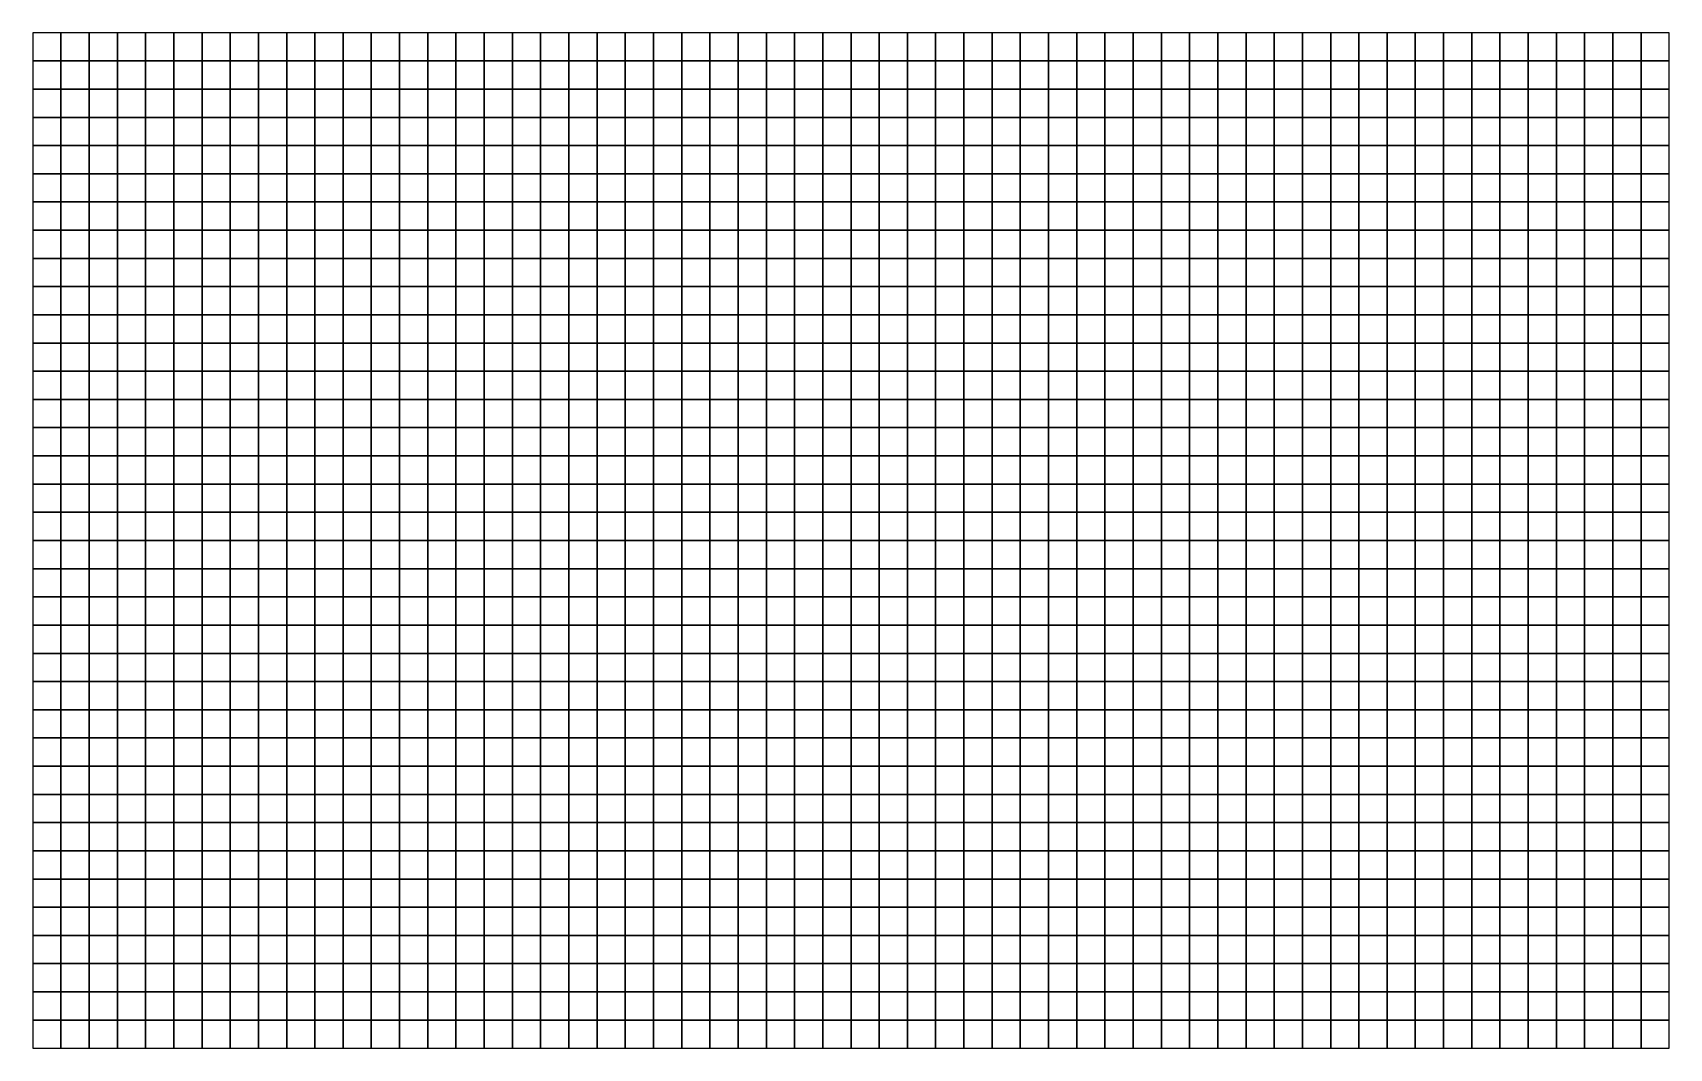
# Model space of a CAD drawing. Header units: metres. Extents: x 479850 to 482750, y 6959850 to 6961650.
import ezdxf

# ---------------------------------------------------------------- set-up
doc = ezdxf.new("R2010")
doc.units = ezdxf.units.M

msp = doc.modelspace()

# ---------------------------------------------------------------- linework, layer by layer
at = {"layer": 'GWL'}
for points in [[(479850, 6961600, 13.4), (479900, 6961600, 13.3), (479900, 6961650, 13.4), (479850, 6961650, 13.6)], [(479900, 6961600, 13.3), (479950, 6961600, 13.1), (479950, 6961650, 13.2), (479900, 6961650, 13.4)], [(479950, 6961600, 13.1), (480000, 6961600, 12.9), (480000, 6961650, 13.1), (479950, 6961650, 13.2)], [(480000, 6961600, 12.9), (480050, 6961600, 12.8), (480050, 6961650, 12.9), (480000, 6961650, 13.1)], [(480050, 6961600, 12.8), (480100, 6961600, 12.6), (480100, 6961650, 12.7), (480050, 6961650, 12.9)], [(480100, 6961600, 12.6), (480150, 6961600, 12.4), (480150, 6961650, 12.5), (480100, 6961650, 12.7)], [(480150, 6961600, 12.4), (480200, 6961600, 12.2), (480200, 6961650, 12.3), (480150, 6961650, 12.5)], [(480200, 6961600, 12.2), (480250, 6961600, 11.9), (480250, 6961650, 12.1), (480200, 6961650, 12.3)], [(480250, 6961600, 11.9), (480300, 6961600, 11.7), (480300, 6961650, 11.8), (480250, 6961650, 12.1)], [(480300, 6961600, 11.7), (480350, 6961600, 11.5), (480350, 6961650, 11.6), (480300, 6961650, 11.8)], [(480350, 6961600, 11.5), (480400, 6961600, 11.3), (480400, 6961650, 11.4), (480350, 6961650, 11.6)], [(480400, 6961600, 11.3), (480450, 6961600, 11.1), (480450, 6961650, 11.2), (480400, 6961650, 11.4)], [(480450, 6961600, 11.1), (480500, 6961600, 10.9), (480500, 6961650, 11), (480450, 6961650, 11.2)], [(480500, 6961600, 10.9), (480550, 6961600, 10.7), (480550, 6961650, 10.8), (480500, 6961650, 11)], [(480550, 6961600, 10.7), (480600, 6961600, 10.5), (480600, 6961650, 10.6), (480550, 6961650, 10.8)], [(480600, 6961600, 10.5), (480650, 6961600, 10.3), (480650, 6961650, 10.4), (480600, 6961650, 10.6)], [(480650, 6961600, 10.3), (480700, 6961600, 10.1), (480700, 6961650, 10.2), (480650, 6961650, 10.4)], [(480700, 6961600, 10.1), (480750, 6961600, 9.9), (480750, 6961650, 10), (480700, 6961650, 10.2)], [(480750, 6961600, 9.9), (480800, 6961600, 9.6), (480800, 6961650, 9.6), (480750, 6961650, 10)], [(480800, 6961600, 9.6), (480850, 6961600, 9.1), (480850, 6961650, 9), (480800, 6961650, 9.6)], [(480850, 6961600, 9.1), (480900, 6961600, 8.5), (480900, 6961650, 8.2), (480850, 6961650, 9)], [(480900, 6961600, 8.5), (480950, 6961600, 7.7), (480950, 6961650, 7.5), (480900, 6961650, 8.2)], [(480950, 6961600, 7.7), (481000, 6961600, 7), (481000, 6961650, 7), (480950, 6961650, 7.5)], [(481000, 6961600, 7), (481050, 6961600, 6.8), (481050, 6961650, 7.1), (481000, 6961650, 7)], [(481050, 6961600, 6.8), (481100, 6961600, 7.1), (481100, 6961650, 7.6), (481050, 6961650, 7.1)], [(481100, 6961600, 7.1), (481150, 6961600, 7.6), (481150, 6961650, 8.2), (481100, 6961650, 7.6)], [(481150, 6961600, 7.6), (481200, 6961600, 8.3), (481200, 6961650, 8.8), (481150, 6961650, 8.2)], [(481200, 6961600, 8.3), (481250, 6961600, 8.7), (481250, 6961650, 9.1), (481200, 6961650, 8.8)], [(481250, 6961600, 8.7), (481300, 6961600, 8.9), (481300, 6961650, 9.2), (481250, 6961650, 9.1)], [(481300, 6961600, 8.9), (481350, 6961600, 9), (481350, 6961650, 9.2), (481300, 6961650, 9.2)], [(481350, 6961600, 9), (481400, 6961600, 9), (481400, 6961650, 9.3), (481350, 6961650, 9.2)], [(481400, 6961600, 9), (481450, 6961600, 9), (481450, 6961650, 9.3), (481400, 6961650, 9.3)], [(481450, 6961600, 9), (481500, 6961600, 9.1), (481500, 6961650, 9.3), (481450, 6961650, 9.3)], [(481500, 6961600, 9.1), (481550, 6961600, 9.1), (481550, 6961650, 9.3), (481500, 6961650, 9.3)], [(481550, 6961600, 9.1), (481600, 6961600, 9.1), (481600, 6961650, 9.4), (481550, 6961650, 9.3)], [(481600, 6961600, 9.1), (481650, 6961600, 9.2), (481650, 6961650, 9.4), (481600, 6961650, 9.4)], [(481650, 6961600, 9.2), (481700, 6961600, 9.2), (481700, 6961650, 9.5), (481650, 6961650, 9.4)], [(481700, 6961600, 9.2), (481750, 6961600, 9.3), (481750, 6961650, 9.5), (481700, 6961650, 9.5)], [(481750, 6961600, 9.3), (481800, 6961600, 9.3), (481800, 6961650, 9.6), (481750, 6961650, 9.5)], [(481800, 6961600, 9.3), (481850, 6961600, 9.4), (481850, 6961650, 9.6), (481800, 6961650, 9.6)], [(481850, 6961600, 9.4), (481900, 6961600, 9.4), (481900, 6961650, 9.6), (481850, 6961650, 9.6)], [(481900, 6961600, 9.4), (481950, 6961600, 9.4), (481950, 6961650, 9.7), (481900, 6961650, 9.6)], [(481950, 6961600, 9.4), (482000, 6961600, 9.4), (482000, 6961650, 9.7), (481950, 6961650, 9.7)], [(482000, 6961600, 9.4), (482050, 6961600, 9.4), (482050, 6961650, 9.7), (482000, 6961650, 9.7)], [(482050, 6961600, 9.4), (482100, 6961600, 9.4), (482100, 6961650, 9.6), (482050, 6961650, 9.7)], [(482100, 6961600, 9.4), (482150, 6961600, 9.4), (482150, 6961650, 9.6), (482100, 6961650, 9.6)], [(482150, 6961600, 9.4), (482200, 6961600, 9.3), (482200, 6961650, 9.5), (482150, 6961650, 9.6)], [(482200, 6961600, 9.3), (482250, 6961600, 9.3), (482250, 6961650, 9.5), (482200, 6961650, 9.5)], [(482250, 6961600, 9.3), (482300, 6961600, 9.2), (482300, 6961650, 9.4), (482250, 6961650, 9.5)], [(482300, 6961600, 9.2), (482350, 6961600, 9.1), (482350, 6961650, 9.3), (482300, 6961650, 9.4)], [(482350, 6961600, 9.1), (482400, 6961600, 9), (482400, 6961650, 9.1), (482350, 6961650, 9.3)], [(482400, 6961600, 9), (482450, 6961600, 8.9), (482450, 6961650, 9), (482400, 6961650, 9.1)], [(482450, 6961600, 8.9), (482500, 6961600, 8.7), (482500, 6961650, 8.8), (482450, 6961650, 9)], [(482500, 6961600, 8.7), (482550, 6961600, 8.5), (482550, 6961650, 8.6), (482500, 6961650, 8.8)], [(482550, 6961600, 8.5), (482600, 6961600, 8.3), (482600, 6961650, 8.4), (482550, 6961650, 8.6)], [(482600, 6961600, 8.3), (482650, 6961600, 8.1), (482650, 6961650, 8.2), (482600, 6961650, 8.4)], [(482650, 6961600, 8.1), (482700, 6961600, 7.9), (482700, 6961650, 8), (482650, 6961650, 8.2)], [(482700, 6961600, 7.9), (482750, 6961600, 7.7), (482750, 6961650, 7.8), (482700, 6961650, 8)], [(479850, 6961550, 13.3), (479900, 6961550, 13.1), (479900, 6961600, 13.3), (479850, 6961600, 13.4)], [(479900, 6961550, 13.1), (479950, 6961550, 13), (479950, 6961600, 13.1), (479900, 6961600, 13.3)], [(479950, 6961550, 13), (480000, 6961550, 12.8), (480000, 6961600, 12.9), (479950, 6961600, 13.1)], [(480000, 6961550, 12.8), (480050, 6961550, 12.6), (480050, 6961600, 12.8), (480000, 6961600, 12.9)], [(480050, 6961550, 12.6), (480100, 6961550, 12.4), (480100, 6961600, 12.6), (480050, 6961600, 12.8)], [(480100, 6961550, 12.4), (480150, 6961550, 12.2), (480150, 6961600, 12.4), (480100, 6961600, 12.6)], [(480150, 6961550, 12.2), (480200, 6961550, 12), (480200, 6961600, 12.2), (480150, 6961600, 12.4)], [(480200, 6961550, 12), (480250, 6961550, 11.8), (480250, 6961600, 11.9), (480200, 6961600, 12.2)], [(480250, 6961550, 11.8), (480300, 6961550, 11.6), (480300, 6961600, 11.7), (480250, 6961600, 11.9)], [(480300, 6961550, 11.6), (480350, 6961550, 11.4), (480350, 6961600, 11.5), (480300, 6961600, 11.7)], [(480350, 6961550, 11.4), (480400, 6961550, 11.2), (480400, 6961600, 11.3), (480350, 6961600, 11.5)], [(480400, 6961550, 11.2), (480450, 6961550, 11), (480450, 6961600, 11.1), (480400, 6961600, 11.3)], [(480450, 6961550, 11), (480500, 6961550, 10.8), (480500, 6961600, 10.9), (480450, 6961600, 11.1)], [(480500, 6961550, 10.8), (480550, 6961550, 10.5), (480550, 6961600, 10.7), (480500, 6961600, 10.9)], [(480550, 6961550, 10.5), (480600, 6961550, 10.3), (480600, 6961600, 10.5), (480550, 6961600, 10.7)], [(480600, 6961550, 10.3), (480650, 6961550, 10.2), (480650, 6961600, 10.3), (480600, 6961600, 10.5)], [(480650, 6961550, 10.2), (480700, 6961550, 10), (480700, 6961600, 10.1), (480650, 6961600, 10.3)], [(480700, 6961550, 10), (480750, 6961550, 9.8), (480750, 6961600, 9.9), (480700, 6961600, 10.1)], [(480750, 6961550, 9.8), (480800, 6961550, 9.6), (480800, 6961600, 9.6), (480750, 6961600, 9.9)], [(480800, 6961550, 9.6), (480850, 6961550, 9.2), (480850, 6961600, 9.1), (480800, 6961600, 9.6)], [(480850, 6961550, 9.2), (480900, 6961550, 8.7), (480900, 6961600, 8.5), (480850, 6961600, 9.1)], [(480900, 6961550, 8.7), (480950, 6961550, 7.9), (480950, 6961600, 7.7), (480900, 6961600, 8.5)], [(480950, 6961550, 7.9), (481000, 6961550, 7.1), (481000, 6961600, 7), (480950, 6961600, 7.7)], [(481000, 6961550, 7.1), (481050, 6961550, 6.6), (481050, 6961600, 6.8), (481000, 6961600, 7)], [(481050, 6961550, 6.6), (481100, 6961550, 6.6), (481100, 6961600, 7.1), (481050, 6961600, 6.8)], [(481100, 6961550, 6.6), (481150, 6961550, 7), (481150, 6961600, 7.6), (481100, 6961600, 7.1)], [(481150, 6961550, 7), (481200, 6961550, 7.7), (481200, 6961600, 8.3), (481150, 6961600, 7.6)], [(481200, 6961550, 7.7), (481250, 6961550, 8.2), (481250, 6961600, 8.7), (481200, 6961600, 8.3)], [(481250, 6961550, 8.2), (481300, 6961550, 8.6), (481300, 6961600, 8.9), (481250, 6961600, 8.7)], [(481300, 6961550, 8.6), (481350, 6961550, 8.7), (481350, 6961600, 9), (481300, 6961600, 8.9)], [(481350, 6961550, 8.7), (481400, 6961550, 8.8), (481400, 6961600, 9), (481350, 6961600, 9)], [(481400, 6961550, 8.8), (481450, 6961550, 8.8), (481450, 6961600, 9), (481400, 6961600, 9)], [(481450, 6961550, 8.8), (481500, 6961550, 8.8), (481500, 6961600, 9.1), (481450, 6961600, 9)], [(481500, 6961550, 8.8), (481550, 6961550, 8.8), (481550, 6961600, 9.1), (481500, 6961600, 9.1)], [(481550, 6961550, 8.8), (481600, 6961550, 8.9), (481600, 6961600, 9.1), (481550, 6961600, 9.1)], [(481600, 6961550, 8.9), (481650, 6961550, 8.9), (481650, 6961600, 9.2), (481600, 6961600, 9.1)], [(481650, 6961550, 8.9), (481700, 6961550, 9), (481700, 6961600, 9.2), (481650, 6961600, 9.2)], [(481700, 6961550, 9), (481750, 6961550, 9), (481750, 6961600, 9.3), (481700, 6961600, 9.2)], [(481750, 6961550, 9), (481800, 6961550, 9.1), (481800, 6961600, 9.3), (481750, 6961600, 9.3)], [(481800, 6961550, 9.1), (481850, 6961550, 9.1), (481850, 6961600, 9.4), (481800, 6961600, 9.3)], [(481850, 6961550, 9.1), (481900, 6961550, 9.1), (481900, 6961600, 9.4), (481850, 6961600, 9.4)], [(481900, 6961550, 9.1), (481950, 6961550, 9.2), (481950, 6961600, 9.4), (481900, 6961600, 9.4)], [(481950, 6961550, 9.2), (482000, 6961550, 9.2), (482000, 6961600, 9.4), (481950, 6961600, 9.4)], [(482000, 6961550, 9.2), (482050, 6961550, 9.2), (482050, 6961600, 9.4), (482000, 6961600, 9.4)], [(482050, 6961550, 9.2), (482100, 6961550, 9.2), (482100, 6961600, 9.4), (482050, 6961600, 9.4)], [(482100, 6961550, 9.2), (482150, 6961550, 9.2), (482150, 6961600, 9.4), (482100, 6961600, 9.4)], [(482150, 6961550, 9.2), (482200, 6961550, 9.1), (482200, 6961600, 9.3), (482150, 6961600, 9.4)], [(482200, 6961550, 9.1), (482250, 6961550, 9.1), (482250, 6961600, 9.3), (482200, 6961600, 9.3)], [(482250, 6961550, 9.1), (482300, 6961550, 9), (482300, 6961600, 9.2), (482250, 6961600, 9.3)], [(482300, 6961550, 9), (482350, 6961550, 8.9), (482350, 6961600, 9.1), (482300, 6961600, 9.2)], [(482350, 6961550, 8.9), (482400, 6961550, 8.8), (482400, 6961600, 9), (482350, 6961600, 9.1)], [(482400, 6961550, 8.8), (482450, 6961550, 8.7), (482450, 6961600, 8.9), (482400, 6961600, 9)], [(482450, 6961550, 8.7), (482500, 6961550, 8.6), (482500, 6961600, 8.7), (482450, 6961600, 8.9)], [(482500, 6961550, 8.6), (482550, 6961550, 8.4), (482550, 6961600, 8.5), (482500, 6961600, 8.7)], [(482550, 6961550, 8.4), (482600, 6961550, 8.2), (482600, 6961600, 8.3), (482550, 6961600, 8.5)], [(482600, 6961550, 8.2), (482650, 6961550, 8), (482650, 6961600, 8.1), (482600, 6961600, 8.3)], [(482650, 6961550, 8), (482700, 6961550, 7.8), (482700, 6961600, 7.9), (482650, 6961600, 8.1)], [(482700, 6961550, 7.8), (482750, 6961550, 7.6), (482750, 6961600, 7.7), (482700, 6961600, 7.9)], [(479850, 6961500, 13.1), (479900, 6961500, 13), (479900, 6961550, 13.1), (479850, 6961550, 13.3)], [(479900, 6961500, 13), (479950, 6961500, 12.8), (479950, 6961550, 13), (479900, 6961550, 13.1)], [(479950, 6961500, 12.8), (480000, 6961500, 12.7), (480000, 6961550, 12.8), (479950, 6961550, 13)], [(480000, 6961500, 12.7), (480050, 6961500, 12.5), (480050, 6961550, 12.6), (480000, 6961550, 12.8)], [(480050, 6961500, 12.5), (480100, 6961500, 12.3), (480100, 6961550, 12.4), (480050, 6961550, 12.6)], [(480100, 6961500, 12.3), (480150, 6961500, 12.1), (480150, 6961550, 12.2), (480100, 6961550, 12.4)], [(480150, 6961500, 12.1), (480200, 6961500, 11.9), (480200, 6961550, 12), (480150, 6961550, 12.2)], [(480200, 6961500, 11.9), (480250, 6961500, 11.7), (480250, 6961550, 11.8), (480200, 6961550, 12)], [(480250, 6961500, 11.7), (480300, 6961500, 11.5), (480300, 6961550, 11.6), (480250, 6961550, 11.8)], [(480300, 6961500, 11.5), (480350, 6961500, 11.3), (480350, 6961550, 11.4), (480300, 6961550, 11.6)], [(480350, 6961500, 11.3), (480400, 6961500, 11.1), (480400, 6961550, 11.2), (480350, 6961550, 11.4)], [(480400, 6961500, 11.1), (480450, 6961500, 10.9), (480450, 6961550, 11), (480400, 6961550, 11.2)], [(480450, 6961500, 10.9), (480500, 6961500, 10.7), (480500, 6961550, 10.8), (480450, 6961550, 11)], [(480500, 6961500, 10.7), (480550, 6961500, 10.4), (480550, 6961550, 10.5), (480500, 6961550, 10.8)], [(480550, 6961500, 10.4), (480600, 6961500, 10.2), (480600, 6961550, 10.3), (480550, 6961550, 10.5)], [(480600, 6961500, 10.2), (480650, 6961500, 10), (480650, 6961550, 10.2), (480600, 6961550, 10.3)], [(480650, 6961500, 10), (480700, 6961500, 9.9), (480700, 6961550, 10), (480650, 6961550, 10.2)], [(480700, 6961500, 9.9), (480750, 6961500, 9.7), (480750, 6961550, 9.8), (480700, 6961550, 10)], [(480750, 6961500, 9.7), (480800, 6961500, 9.5), (480800, 6961550, 9.6), (480750, 6961550, 9.8)], [(480800, 6961500, 9.5), (480850, 6961500, 9.2), (480850, 6961550, 9.2), (480800, 6961550, 9.6)], [(480850, 6961500, 9.2), (480900, 6961500, 8.8), (480900, 6961550, 8.7), (480850, 6961550, 9.2)], [(480900, 6961500, 8.8), (480950, 6961500, 8.1), (480950, 6961550, 7.9), (480900, 6961550, 8.7)], [(480950, 6961500, 8.1), (481000, 6961500, 7.3), (481000, 6961550, 7.1), (480950, 6961550, 7.9)], [(481000, 6961500, 7.3), (481050, 6961500, 6.6), (481050, 6961550, 6.6), (481000, 6961550, 7.1)], [(481050, 6961500, 6.6), (481100, 6961500, 6.3), (481100, 6961550, 6.6), (481050, 6961550, 6.6)], [(481100, 6961500, 6.3), (481150, 6961500, 6.5), (481150, 6961550, 7), (481100, 6961550, 6.6)], [(481150, 6961500, 6.5), (481200, 6961500, 7.1), (481200, 6961550, 7.7), (481150, 6961550, 7)], [(481200, 6961500, 7.1), (481250, 6961500, 7.7), (481250, 6961550, 8.2), (481200, 6961550, 7.7)], [(481250, 6961500, 7.7), (481300, 6961500, 8.2), (481300, 6961550, 8.6), (481250, 6961550, 8.2)], [(481300, 6961500, 8.2), (481350, 6961500, 8.4), (481350, 6961550, 8.7), (481300, 6961550, 8.6)], [(481350, 6961500, 8.4), (481400, 6961500, 8.5), (481400, 6961550, 8.8), (481350, 6961550, 8.7)], [(481400, 6961500, 8.5), (481450, 6961500, 8.6), (481450, 6961550, 8.8), (481400, 6961550, 8.8)], [(481450, 6961500, 8.6), (481500, 6961500, 8.6), (481500, 6961550, 8.8), (481450, 6961550, 8.8)], [(481500, 6961500, 8.6), (481550, 6961500, 8.6), (481550, 6961550, 8.8), (481500, 6961550, 8.8)], [(481550, 6961500, 8.6), (481600, 6961500, 8.6), (481600, 6961550, 8.9), (481550, 6961550, 8.8)], [(481600, 6961500, 8.6), (481650, 6961500, 8.7), (481650, 6961550, 8.9), (481600, 6961550, 8.9)], [(481650, 6961500, 8.7), (481700, 6961500, 8.7), (481700, 6961550, 9), (481650, 6961550, 8.9)], [(481700, 6961500, 8.7), (481750, 6961500, 8.8), (481750, 6961550, 9), (481700, 6961550, 9)], [(481750, 6961500, 8.8), (481800, 6961500, 8.8), (481800, 6961550, 9.1), (481750, 6961550, 9)], [(481800, 6961500, 8.8), (481850, 6961500, 8.8), (481850, 6961550, 9.1), (481800, 6961550, 9.1)], [(481850, 6961500, 8.8), (481900, 6961500, 8.9), (481900, 6961550, 9.1), (481850, 6961550, 9.1)], [(481900, 6961500, 8.9), (481950, 6961500, 8.9), (481950, 6961550, 9.2), (481900, 6961550, 9.1)], [(481950, 6961500, 8.9), (482000, 6961500, 8.9), (482000, 6961550, 9.2), (481950, 6961550, 9.2)], [(482000, 6961500, 8.9), (482050, 6961500, 9), (482050, 6961550, 9.2), (482000, 6961550, 9.2)], [(482050, 6961500, 9), (482100, 6961500, 9), (482100, 6961550, 9.2), (482050, 6961550, 9.2)], [(482100, 6961500, 9), (482150, 6961500, 9), (482150, 6961550, 9.2), (482100, 6961550, 9.2)], [(482150, 6961500, 9), (482200, 6961500, 8.9), (482200, 6961550, 9.1), (482150, 6961550, 9.2)], [(482200, 6961500, 8.9), (482250, 6961500, 8.9), (482250, 6961550, 9.1), (482200, 6961550, 9.1)], [(482250, 6961500, 8.9), (482300, 6961500, 8.8), (482300, 6961550, 9), (482250, 6961550, 9.1)], [(482300, 6961500, 8.8), (482350, 6961500, 8.8), (482350, 6961550, 8.9), (482300, 6961550, 9)], [(482350, 6961500, 8.8), (482400, 6961500, 8.7), (482400, 6961550, 8.8), (482350, 6961550, 8.9)], [(482400, 6961500, 8.7), (482450, 6961500, 8.5), (482450, 6961550, 8.7), (482400, 6961550, 8.8)], [(482450, 6961500, 8.5), (482500, 6961500, 8.4), (482500, 6961550, 8.6), (482450, 6961550, 8.7)], [(482500, 6961500, 8.4), (482550, 6961500, 8.3), (482550, 6961550, 8.4), (482500, 6961550, 8.6)], [(482550, 6961500, 8.3), (482600, 6961500, 8.1), (482600, 6961550, 8.2), (482550, 6961550, 8.4)], [(482600, 6961500, 8.1), (482650, 6961500, 7.9), (482650, 6961550, 8), (482600, 6961550, 8.2)], [(482650, 6961500, 7.9), (482700, 6961500, 7.7), (482700, 6961550, 7.8), (482650, 6961550, 8)], [(482700, 6961500, 7.7), (482750, 6961500, 7.5), (482750, 6961550, 7.6), (482700, 6961550, 7.8)], [(479850, 6961450, 12.9), (479900, 6961450, 12.8), (479900, 6961500, 13), (479850, 6961500, 13.1)], [(479900, 6961450, 12.8), (479950, 6961450, 12.7), (479950, 6961500, 12.8), (479900, 6961500, 13)], [(479950, 6961450, 12.7), (480000, 6961450, 12.5), (480000, 6961500, 12.7), (479950, 6961500, 12.8)], [(480000, 6961450, 12.5), (480050, 6961450, 12.4), (480050, 6961500, 12.5), (480000, 6961500, 12.7)], [(480050, 6961450, 12.4), (480100, 6961450, 12.2), (480100, 6961500, 12.3), (480050, 6961500, 12.5)], [(480100, 6961450, 12.2), (480150, 6961450, 12), (480150, 6961500, 12.1), (480100, 6961500, 12.3)], [(480150, 6961450, 12), (480200, 6961450, 11.8), (480200, 6961500, 11.9), (480150, 6961500, 12.1)], [(480200, 6961450, 11.8), (480250, 6961450, 11.6), (480250, 6961500, 11.7), (480200, 6961500, 11.9)], [(480250, 6961450, 11.6), (480300, 6961450, 11.4), (480300, 6961500, 11.5), (480250, 6961500, 11.7)], [(480300, 6961450, 11.4), (480350, 6961450, 11.2), (480350, 6961500, 11.3), (480300, 6961500, 11.5)], [(480350, 6961450, 11.2), (480400, 6961450, 11), (480400, 6961500, 11.1), (480350, 6961500, 11.3)], [(480400, 6961450, 11), (480450, 6961450, 10.8), (480450, 6961500, 10.9), (480400, 6961500, 11.1)], [(480450, 6961450, 10.8), (480500, 6961450, 10.5), (480500, 6961500, 10.7), (480450, 6961500, 10.9)], [(480500, 6961450, 10.5), (480550, 6961450, 10.3), (480550, 6961500, 10.4), (480500, 6961500, 10.7)], [(480550, 6961450, 10.3), (480600, 6961450, 10.1), (480600, 6961500, 10.2), (480550, 6961500, 10.4)], [(480600, 6961450, 10.1), (480650, 6961450, 9.9), (480650, 6961500, 10), (480600, 6961500, 10.2)], [(480650, 6961450, 9.9), (480700, 6961450, 9.7), (480700, 6961500, 9.9), (480650, 6961500, 10)], [(480700, 6961450, 9.7), (480750, 6961450, 9.6), (480750, 6961500, 9.7), (480700, 6961500, 9.9)], [(480750, 6961450, 9.6), (480800, 6961450, 9.4), (480800, 6961500, 9.5), (480750, 6961500, 9.7)], [(480800, 6961450, 9.4), (480850, 6961450, 9.2), (480850, 6961500, 9.2), (480800, 6961500, 9.5)], [(480850, 6961450, 9.2), (480900, 6961450, 8.8), (480900, 6961500, 8.8), (480850, 6961500, 9.2)], [(480900, 6961450, 8.8), (480950, 6961450, 8.3), (480950, 6961500, 8.1), (480900, 6961500, 8.8)], [(480950, 6961450, 8.3), (481000, 6961450, 7.6), (481000, 6961500, 7.3), (480950, 6961500, 8.1)], [(481000, 6961450, 7.6), (481050, 6961450, 6.8), (481050, 6961500, 6.6), (481000, 6961500, 7.3)], [(481050, 6961450, 6.8), (481100, 6961450, 6.2), (481100, 6961500, 6.3), (481050, 6961500, 6.6)], [(481100, 6961450, 6.2), (481150, 6961450, 6.1), (481150, 6961500, 6.5), (481100, 6961500, 6.3)], [(481150, 6961450, 6.1), (481200, 6961450, 6.5), (481200, 6961500, 7.1), (481150, 6961500, 6.5)], [(481200, 6961450, 6.5), (481250, 6961450, 7.1), (481250, 6961500, 7.7), (481200, 6961500, 7.1)], [(481250, 6961450, 7.1), (481300, 6961450, 7.7), (481300, 6961500, 8.2), (481250, 6961500, 7.7)], [(481300, 6961450, 7.7), (481350, 6961450, 8.1), (481350, 6961500, 8.4), (481300, 6961500, 8.2)], [(481350, 6961450, 8.1), (481400, 6961450, 8.3), (481400, 6961500, 8.5), (481350, 6961500, 8.4)], [(481400, 6961450, 8.3), (481450, 6961450, 8.3), (481450, 6961500, 8.6), (481400, 6961500, 8.5)], [(481450, 6961450, 8.3), (481500, 6961450, 8.3), (481500, 6961500, 8.6), (481450, 6961500, 8.6)], [(481500, 6961450, 8.3), (481550, 6961450, 8.3), (481550, 6961500, 8.6), (481500, 6961500, 8.6)], [(481550, 6961450, 8.3), (481600, 6961450, 8.4), (481600, 6961500, 8.6), (481550, 6961500, 8.6)], [(481600, 6961450, 8.4), (481650, 6961450, 8.4), (481650, 6961500, 8.7), (481600, 6961500, 8.6)], [(481650, 6961450, 8.4), (481700, 6961450, 8.4), (481700, 6961500, 8.7), (481650, 6961500, 8.7)], [(481700, 6961450, 8.4), (481750, 6961450, 8.5), (481750, 6961500, 8.8), (481700, 6961500, 8.7)], [(481750, 6961450, 8.5), (481800, 6961450, 8.5), (481800, 6961500, 8.8), (481750, 6961500, 8.8)], [(481800, 6961450, 8.5), (481850, 6961450, 8.6), (481850, 6961500, 8.8), (481800, 6961500, 8.8)], [(481850, 6961450, 8.6), (481900, 6961450, 8.6), (481900, 6961500, 8.9), (481850, 6961500, 8.8)], [(481900, 6961450, 8.6), (481950, 6961450, 8.7), (481950, 6961500, 8.9), (481900, 6961500, 8.9)], [(481950, 6961450, 8.7), (482000, 6961450, 8.7), (482000, 6961500, 8.9), (481950, 6961500, 8.9)], [(482000, 6961450, 8.7), (482050, 6961450, 8.7), (482050, 6961500, 9), (482000, 6961500, 8.9)], [(482050, 6961450, 8.7), (482100, 6961450, 8.7), (482100, 6961500, 9), (482050, 6961500, 9)], [(482100, 6961450, 8.7), (482150, 6961450, 8.7), (482150, 6961500, 9), (482100, 6961500, 9)], [(482150, 6961450, 8.7), (482200, 6961450, 8.7), (482200, 6961500, 8.9), (482150, 6961500, 9)], [(482200, 6961450, 8.7), (482250, 6961450, 8.7), (482250, 6961500, 8.9), (482200, 6961500, 8.9)], [(482250, 6961450, 8.7), (482300, 6961450, 8.6), (482300, 6961500, 8.8), (482250, 6961500, 8.9)], [(482300, 6961450, 8.6), (482350, 6961450, 8.6), (482350, 6961500, 8.8), (482300, 6961500, 8.8)], [(482350, 6961450, 8.6), (482400, 6961450, 8.5), (482400, 6961500, 8.7), (482350, 6961500, 8.8)], [(482400, 6961450, 8.5), (482450, 6961450, 8.4), (482450, 6961500, 8.5), (482400, 6961500, 8.7)], [(482450, 6961450, 8.4), (482500, 6961450, 8.3), (482500, 6961500, 8.4), (482450, 6961500, 8.5)], [(482500, 6961450, 8.3), (482550, 6961450, 8.1), (482550, 6961500, 8.3), (482500, 6961500, 8.4)], [(482550, 6961450, 8.1), (482600, 6961450, 8), (482600, 6961500, 8.1), (482550, 6961500, 8.3)], [(482600, 6961450, 8), (482650, 6961450, 7.8), (482650, 6961500, 7.9), (482600, 6961500, 8.1)], [(482650, 6961450, 7.8), (482700, 6961450, 7.6), (482700, 6961500, 7.7), (482650, 6961500, 7.9)], [(482700, 6961450, 7.6), (482750, 6961450, 7.4), (482750, 6961500, 7.5), (482700, 6961500, 7.7)], [(479850, 6961400, 12.8), (479900, 6961400, 12.7), (479900, 6961450, 12.8), (479850, 6961450, 12.9)], [(479900, 6961400, 12.7), (479950, 6961400, 12.5), (479950, 6961450, 12.7), (479900, 6961450, 12.8)], [(479950, 6961400, 12.5), (480000, 6961400, 12.4), (480000, 6961450, 12.5), (479950, 6961450, 12.7)], [(480000, 6961400, 12.4), (480050, 6961400, 12.2), (480050, 6961450, 12.4), (480000, 6961450, 12.5)], [(480050, 6961400, 12.2), (480100, 6961400, 12.1), (480100, 6961450, 12.2), (480050, 6961450, 12.4)], [(480100, 6961400, 12.1), (480150, 6961400, 11.9), (480150, 6961450, 12), (480100, 6961450, 12.2)], [(480150, 6961400, 11.9), (480200, 6961400, 11.7), (480200, 6961450, 11.8), (480150, 6961450, 12)], [(480200, 6961400, 11.7), (480250, 6961400, 11.5), (480250, 6961450, 11.6), (480200, 6961450, 11.8)], [(480250, 6961400, 11.5), (480300, 6961400, 11.3), (480300, 6961450, 11.4), (480250, 6961450, 11.6)], [(480300, 6961400, 11.3), (480350, 6961400, 11.1), (480350, 6961450, 11.2), (480300, 6961450, 11.4)], [(480350, 6961400, 11.1), (480400, 6961400, 10.9), (480400, 6961450, 11), (480350, 6961450, 11.2)], [(480400, 6961400, 10.9), (480450, 6961400, 10.7), (480450, 6961450, 10.8), (480400, 6961450, 11)], [(480450, 6961400, 10.7), (480500, 6961400, 10.4), (480500, 6961450, 10.5), (480450, 6961450, 10.8)], [(480500, 6961400, 10.4), (480550, 6961400, 10.2), (480550, 6961450, 10.3), (480500, 6961450, 10.5)], [(480550, 6961400, 10.2), (480600, 6961400, 10), (480600, 6961450, 10.1), (480550, 6961450, 10.3)], [(480600, 6961400, 10), (480650, 6961400, 9.8), (480650, 6961450, 9.9), (480600, 6961450, 10.1)], [(480650, 6961400, 9.8), (480700, 6961400, 9.6), (480700, 6961450, 9.7), (480650, 6961450, 9.9)], [(480700, 6961400, 9.6), (480750, 6961400, 9.4), (480750, 6961450, 9.6), (480700, 6961450, 9.7)], [(480750, 6961400, 9.4), (480800, 6961400, 9.2), (480800, 6961450, 9.4), (480750, 6961450, 9.6)], [(480800, 6961400, 9.2), (480850, 6961400, 9.1), (480850, 6961450, 9.2), (480800, 6961450, 9.4)], [(480850, 6961400, 9.1), (480900, 6961400, 8.8), (480900, 6961450, 8.8), (480850, 6961450, 9.2)], [(480900, 6961400, 8.8), (480950, 6961400, 8.4), (480950, 6961450, 8.3), (480900, 6961450, 8.8)], [(480950, 6961400, 8.4), (481000, 6961400, 7.8), (481000, 6961450, 7.6), (480950, 6961450, 8.3)], [(481000, 6961400, 7.8), (481050, 6961400, 7), (481050, 6961450, 6.8), (481000, 6961450, 7.6)], [(481050, 6961400, 7), (481100, 6961400, 6.3), (481100, 6961450, 6.2), (481050, 6961450, 6.8)], [(481100, 6961400, 6.3), (481150, 6961400, 5.9), (481150, 6961450, 6.1), (481100, 6961450, 6.2)], [(481150, 6961400, 5.9), (481200, 6961400, 6), (481200, 6961450, 6.5), (481150, 6961450, 6.1)], [(481200, 6961400, 6), (481250, 6961400, 6.5), (481250, 6961450, 7.1), (481200, 6961450, 6.5)], [(481250, 6961400, 6.5), (481300, 6961400, 7.2), (481300, 6961450, 7.7), (481250, 6961450, 7.1)], [(481300, 6961400, 7.2), (481350, 6961400, 7.7), (481350, 6961450, 8.1), (481300, 6961450, 7.7)], [(481350, 6961400, 7.7), (481400, 6961400, 7.9), (481400, 6961450, 8.3), (481350, 6961450, 8.1)], [(481400, 6961400, 7.9), (481450, 6961400, 8.1), (481450, 6961450, 8.3), (481400, 6961450, 8.3)], [(481450, 6961400, 8.1), (481500, 6961400, 8.1), (481500, 6961450, 8.3), (481450, 6961450, 8.3)], [(481500, 6961400, 8.1), (481550, 6961400, 8.1), (481550, 6961450, 8.3), (481500, 6961450, 8.3)], [(481550, 6961400, 8.1), (481600, 6961400, 8.1), (481600, 6961450, 8.4), (481550, 6961450, 8.3)], [(481600, 6961400, 8.1), (481650, 6961400, 8.1), (481650, 6961450, 8.4), (481600, 6961450, 8.4)], [(481650, 6961400, 8.1), (481700, 6961400, 8.2), (481700, 6961450, 8.4), (481650, 6961450, 8.4)], [(481700, 6961400, 8.2), (481750, 6961400, 8.2), (481750, 6961450, 8.5), (481700, 6961450, 8.4)], [(481750, 6961400, 8.2), (481800, 6961400, 8.3), (481800, 6961450, 8.5), (481750, 6961450, 8.5)], [(481800, 6961400, 8.3), (481850, 6961400, 8.3), (481850, 6961450, 8.6), (481800, 6961450, 8.5)], [(481850, 6961400, 8.3), (481900, 6961400, 8.4), (481900, 6961450, 8.6), (481850, 6961450, 8.6)], [(481900, 6961400, 8.4), (481950, 6961400, 8.4), (481950, 6961450, 8.7), (481900, 6961450, 8.6)], [(481950, 6961400, 8.4), (482000, 6961400, 8.5), (482000, 6961450, 8.7), (481950, 6961450, 8.7)], [(482000, 6961400, 8.5), (482050, 6961400, 8.5), (482050, 6961450, 8.7), (482000, 6961450, 8.7)], [(482050, 6961400, 8.5), (482100, 6961400, 8.5), (482100, 6961450, 8.7), (482050, 6961450, 8.7)], [(482100, 6961400, 8.5), (482150, 6961400, 8.5), (482150, 6961450, 8.7), (482100, 6961450, 8.7)], [(482150, 6961400, 8.5), (482200, 6961400, 8.5), (482200, 6961450, 8.7), (482150, 6961450, 8.7)], [(482200, 6961400, 8.5), (482250, 6961400, 8.5), (482250, 6961450, 8.7), (482200, 6961450, 8.7)], [(482250, 6961400, 8.5), (482300, 6961400, 8.4), (482300, 6961450, 8.6), (482250, 6961450, 8.7)], [(482300, 6961400, 8.4), (482350, 6961400, 8.4), (482350, 6961450, 8.6), (482300, 6961450, 8.6)], [(482350, 6961400, 8.4), (482400, 6961400, 8.3), (482400, 6961450, 8.5), (482350, 6961450, 8.6)], [(482400, 6961400, 8.3), (482450, 6961400, 8.2), (482450, 6961450, 8.4), (482400, 6961450, 8.5)], [(482450, 6961400, 8.2), (482500, 6961400, 8.1), (482500, 6961450, 8.3), (482450, 6961450, 8.4)], [(482500, 6961400, 8.1), (482550, 6961400, 8), (482550, 6961450, 8.1), (482500, 6961450, 8.3)], [(482550, 6961400, 8), (482600, 6961400, 7.8), (482600, 6961450, 8), (482550, 6961450, 8.1)], [(482600, 6961400, 7.8), (482650, 6961400, 7.7), (482650, 6961450, 7.8), (482600, 6961450, 8)], [(482650, 6961400, 7.7), (482700, 6961400, 7.5), (482700, 6961450, 7.6), (482650, 6961450, 7.8)], [(482700, 6961400, 7.5), (482750, 6961400, 7.3), (482750, 6961450, 7.4), (482700, 6961450, 7.6)], [(479850, 6961350, 12.6), (479900, 6961350, 12.5), (479900, 6961400, 12.7), (479850, 6961400, 12.8)], [(479900, 6961350, 12.5), (479950, 6961350, 12.4), (479950, 6961400, 12.5), (479900, 6961400, 12.7)], [(479950, 6961350, 12.4), (480000, 6961350, 12.2), (480000, 6961400, 12.4), (479950, 6961400, 12.5)], [(480000, 6961350, 12.2), (480050, 6961350, 12.1), (480050, 6961400, 12.2), (480000, 6961400, 12.4)], [(480050, 6961350, 12.1), (480100, 6961350, 11.9), (480100, 6961400, 12.1), (480050, 6961400, 12.2)], [(480100, 6961350, 11.9), (480150, 6961350, 11.8), (480150, 6961400, 11.9), (480100, 6961400, 12.1)], [(480150, 6961350, 11.8), (480200, 6961350, 11.6), (480200, 6961400, 11.7), (480150, 6961400, 11.9)], [(480200, 6961350, 11.6), (480250, 6961350, 11.4), (480250, 6961400, 11.5), (480200, 6961400, 11.7)], [(480250, 6961350, 11.4), (480300, 6961350, 11.2), (480300, 6961400, 11.3), (480250, 6961400, 11.5)], [(480300, 6961350, 11.2), (480350, 6961350, 11), (480350, 6961400, 11.1), (480300, 6961400, 11.3)], [(480350, 6961350, 11), (480400, 6961350, 10.8), (480400, 6961400, 10.9), (480350, 6961400, 11.1)], [(480400, 6961350, 10.8), (480450, 6961350, 10.6), (480450, 6961400, 10.7), (480400, 6961400, 10.9)], [(480450, 6961350, 10.6), (480500, 6961350, 10.3), (480500, 6961400, 10.4), (480450, 6961400, 10.7)], [(480500, 6961350, 10.3), (480550, 6961350, 10.1), (480550, 6961400, 10.2), (480500, 6961400, 10.4)], [(480550, 6961350, 10.1), (480600, 6961350, 9.9), (480600, 6961400, 10), (480550, 6961400, 10.2)], [(480600, 6961350, 9.9), (480650, 6961350, 9.7), (480650, 6961400, 9.8), (480600, 6961400, 10)], [(480650, 6961350, 9.7), (480700, 6961350, 9.5), (480700, 6961400, 9.6), (480650, 6961400, 9.8)], [(480700, 6961350, 9.5), (480750, 6961350, 9.3), (480750, 6961400, 9.4), (480700, 6961400, 9.6)], [(480750, 6961350, 9.3), (480800, 6961350, 9.1), (480800, 6961400, 9.2), (480750, 6961400, 9.4)], [(480800, 6961350, 9.1), (480850, 6961350, 8.9), (480850, 6961400, 9.1), (480800, 6961400, 9.2)], [(480850, 6961350, 8.9), (480900, 6961350, 8.7), (480900, 6961400, 8.8), (480850, 6961400, 9.1)], [(480900, 6961350, 8.7), (480950, 6961350, 8.4), (480950, 6961400, 8.4), (480900, 6961400, 8.8)], [(480950, 6961350, 8.4), (481000, 6961350, 7.9), (481000, 6961400, 7.8), (480950, 6961400, 8.4)], [(481000, 6961350, 7.9), (481050, 6961350, 7.2), (481050, 6961400, 7), (481000, 6961400, 7.8)], [(481050, 6961350, 7.2), (481100, 6961350, 6.4), (481100, 6961400, 6.3), (481050, 6961400, 7)], [(481100, 6961350, 6.4), (481150, 6961350, 5.8), (481150, 6961400, 5.9), (481100, 6961400, 6.3)], [(481150, 6961350, 5.8), (481200, 6961350, 5.6), (481200, 6961400, 6), (481150, 6961400, 5.9)], [(481200, 6961350, 5.6), (481250, 6961350, 6), (481250, 6961400, 6.5), (481200, 6961400, 6)], [(481250, 6961350, 6), (481300, 6961350, 6.6), (481300, 6961400, 7.2), (481250, 6961400, 6.5)], [(481300, 6961350, 6.6), (481350, 6961350, 7.2), (481350, 6961400, 7.7), (481300, 6961400, 7.2)], [(481350, 6961350, 7.2), (481400, 6961350, 7.6), (481400, 6961400, 7.9), (481350, 6961400, 7.7)], [(481400, 6961350, 7.6), (481450, 6961350, 7.8), (481450, 6961400, 8.1), (481400, 6961400, 7.9)], [(481450, 6961350, 7.8), (481500, 6961350, 7.8), (481500, 6961400, 8.1), (481450, 6961400, 8.1)], [(481500, 6961350, 7.8), (481550, 6961350, 7.9), (481550, 6961400, 8.1), (481500, 6961400, 8.1)], [(481550, 6961350, 7.9), (481600, 6961350, 7.9), (481600, 6961400, 8.1), (481550, 6961400, 8.1)], [(481600, 6961350, 7.9), (481650, 6961350, 7.9), (481650, 6961400, 8.1), (481600, 6961400, 8.1)], [(481650, 6961350, 7.9), (481700, 6961350, 7.9), (481700, 6961400, 8.2), (481650, 6961400, 8.1)], [(481700, 6961350, 7.9), (481750, 6961350, 8), (481750, 6961400, 8.2), (481700, 6961400, 8.2)], [(481750, 6961350, 8), (481800, 6961350, 8), (481800, 6961400, 8.3), (481750, 6961400, 8.2)], [(481800, 6961350, 8), (481850, 6961350, 8.1), (481850, 6961400, 8.3), (481800, 6961400, 8.3)], [(481850, 6961350, 8.1), (481900, 6961350, 8.1), (481900, 6961400, 8.4), (481850, 6961400, 8.3)], [(481900, 6961350, 8.1), (481950, 6961350, 8.2), (481950, 6961400, 8.4), (481900, 6961400, 8.4)], [(481950, 6961350, 8.2), (482000, 6961350, 8.2), (482000, 6961400, 8.5), (481950, 6961400, 8.4)], [(482000, 6961350, 8.2), (482050, 6961350, 8.2), (482050, 6961400, 8.5), (482000, 6961400, 8.5)], [(482050, 6961350, 8.2), (482100, 6961350, 8.3), (482100, 6961400, 8.5), (482050, 6961400, 8.5)], [(482100, 6961350, 8.3), (482150, 6961350, 8.3), (482150, 6961400, 8.5), (482100, 6961400, 8.5)], [(482150, 6961350, 8.3), (482200, 6961350, 8.3), (482200, 6961400, 8.5), (482150, 6961400, 8.5)], [(482200, 6961350, 8.3), (482250, 6961350, 8.3), (482250, 6961400, 8.5), (482200, 6961400, 8.5)], [(482250, 6961350, 8.3), (482300, 6961350, 8.2), (482300, 6961400, 8.4), (482250, 6961400, 8.5)], [(482300, 6961350, 8.2), (482350, 6961350, 8.2), (482350, 6961400, 8.4), (482300, 6961400, 8.4)], [(482350, 6961350, 8.2), (482400, 6961350, 8.1), (482400, 6961400, 8.3), (482350, 6961400, 8.4)], [(482400, 6961350, 8.1), (482450, 6961350, 8), (482450, 6961400, 8.2), (482400, 6961400, 8.3)], [(482450, 6961350, 8), (482500, 6961350, 7.9), (482500, 6961400, 8.1), (482450, 6961400, 8.2)], [(482500, 6961350, 7.9), (482550, 6961350, 7.8), (482550, 6961400, 8), (482500, 6961400, 8.1)], [(482550, 6961350, 7.8), (482600, 6961350, 7.7), (482600, 6961400, 7.8), (482550, 6961400, 8)], [(482600, 6961350, 7.7), (482650, 6961350, 7.5), (482650, 6961400, 7.7), (482600, 6961400, 7.8)], [(482650, 6961350, 7.5), (482700, 6961350, 7.4), (482700, 6961400, 7.5), (482650, 6961400, 7.7)], [(482700, 6961350, 7.4), (482750, 6961350, 7.2), (482750, 6961400, 7.3), (482700, 6961400, 7.5)], [(479850, 6961300, 12.4), (479900, 6961300, 12.3), (479900, 6961350, 12.5), (479850, 6961350, 12.6)], [(479900, 6961300, 12.3), (479950, 6961300, 12.2), (479950, 6961350, 12.4), (479900, 6961350, 12.5)], [(479950, 6961300, 12.2), (480000, 6961300, 12.1), (480000, 6961350, 12.2), (479950, 6961350, 12.4)], [(480000, 6961300, 12.1), (480050, 6961300, 12), (480050, 6961350, 12.1), (480000, 6961350, 12.2)], [(480050, 6961300, 12), (480100, 6961300, 11.8), (480100, 6961350, 11.9), (480050, 6961350, 12.1)], [(480100, 6961300, 11.8), (480150, 6961300, 11.6), (480150, 6961350, 11.8), (480100, 6961350, 11.9)], [(480150, 6961300, 11.6), (480200, 6961300, 11.5), (480200, 6961350, 11.6), (480150, 6961350, 11.8)], [(480200, 6961300, 11.5), (480250, 6961300, 11.3), (480250, 6961350, 11.4), (480200, 6961350, 11.6)], [(480250, 6961300, 11.3), (480300, 6961300, 11.1), (480300, 6961350, 11.2), (480250, 6961350, 11.4)], [(480300, 6961300, 11.1), (480350, 6961300, 10.9), (480350, 6961350, 11), (480300, 6961350, 11.2)], [(480350, 6961300, 10.9), (480400, 6961300, 10.7), (480400, 6961350, 10.8), (480350, 6961350, 11)], [(480400, 6961300, 10.7), (480450, 6961300, 10.4), (480450, 6961350, 10.6), (480400, 6961350, 10.8)], [(480450, 6961300, 10.4), (480500, 6961300, 10.2), (480500, 6961350, 10.3), (480450, 6961350, 10.6)], [(480500, 6961300, 10.2), (480550, 6961300, 10), (480550, 6961350, 10.1), (480500, 6961350, 10.3)], [(480550, 6961300, 10), (480600, 6961300, 9.8), (480600, 6961350, 9.9), (480550, 6961350, 10.1)], [(480600, 6961300, 9.8), (480650, 6961300, 9.6), (480650, 6961350, 9.7), (480600, 6961350, 9.9)], [(480650, 6961300, 9.6), (480700, 6961300, 9.4), (480700, 6961350, 9.5), (480650, 6961350, 9.7)], [(480700, 6961300, 9.4), (480750, 6961300, 9.2), (480750, 6961350, 9.3), (480700, 6961350, 9.5)], [(480750, 6961300, 9.2), (480800, 6961300, 9), (480800, 6961350, 9.1), (480750, 6961350, 9.3)], [(480800, 6961300, 9), (480850, 6961300, 8.8), (480850, 6961350, 8.9), (480800, 6961350, 9.1)], [(480850, 6961300, 8.8), (480900, 6961300, 8.6), (480900, 6961350, 8.7), (480850, 6961350, 8.9)], [(480900, 6961300, 8.6), (480950, 6961300, 8.4), (480950, 6961350, 8.4), (480900, 6961350, 8.7)], [(480950, 6961300, 8.4), (481000, 6961300, 8), (481000, 6961350, 7.9), (480950, 6961350, 8.4)], [(481000, 6961300, 8), (481050, 6961300, 7.4), (481050, 6961350, 7.2), (481000, 6961350, 7.9)], [(481050, 6961300, 7.4), (481100, 6961300, 6.6), (481100, 6961350, 6.4), (481050, 6961350, 7.2)], [(481100, 6961300, 6.6), (481150, 6961300, 5.9), (481150, 6961350, 5.8), (481100, 6961350, 6.4)], [(481150, 6961300, 5.9), (481200, 6961300, 5.4), (481200, 6961350, 5.6), (481150, 6961350, 5.8)], [(481200, 6961300, 5.4), (481250, 6961300, 5.5), (481250, 6961350, 6), (481200, 6961350, 5.6)], [(481250, 6961300, 5.5), (481300, 6961300, 6), (481300, 6961350, 6.6), (481250, 6961350, 6)], [(481300, 6961300, 6), (481350, 6961300, 6.6), (481350, 6961350, 7.2), (481300, 6961350, 6.6)], [(481350, 6961300, 6.6), (481400, 6961300, 7.1), (481400, 6961350, 7.6), (481350, 6961350, 7.2)], [(481400, 6961300, 7.1), (481450, 6961300, 7.4), (481450, 6961350, 7.8), (481400, 6961350, 7.6)], [(481450, 6961300, 7.4), (481500, 6961300, 7.6), (481500, 6961350, 7.8), (481450, 6961350, 7.8)], [(481500, 6961300, 7.6), (481550, 6961300, 7.6), (481550, 6961350, 7.9), (481500, 6961350, 7.8)], [(481550, 6961300, 7.6), (481600, 6961300, 7.6), (481600, 6961350, 7.9), (481550, 6961350, 7.9)], [(481600, 6961300, 7.6), (481650, 6961300, 7.7), (481650, 6961350, 7.9), (481600, 6961350, 7.9)], [(481650, 6961300, 7.7), (481700, 6961300, 7.7), (481700, 6961350, 7.9), (481650, 6961350, 7.9)], [(481700, 6961300, 7.7), (481750, 6961300, 7.7), (481750, 6961350, 8), (481700, 6961350, 7.9)], [(481750, 6961300, 7.7), (481800, 6961300, 7.8), (481800, 6961350, 8), (481750, 6961350, 8)], [(481800, 6961300, 7.8), (481850, 6961300, 7.8), (481850, 6961350, 8.1), (481800, 6961350, 8)], [(481850, 6961300, 7.8), (481900, 6961300, 7.9), (481900, 6961350, 8.1), (481850, 6961350, 8.1)], [(481900, 6961300, 7.9), (481950, 6961300, 7.9), (481950, 6961350, 8.2), (481900, 6961350, 8.1)], [(481950, 6961300, 7.9), (482000, 6961300, 7.9), (482000, 6961350, 8.2), (481950, 6961350, 8.2)], [(482000, 6961300, 7.9), (482050, 6961300, 8), (482050, 6961350, 8.2), (482000, 6961350, 8.2)], [(482050, 6961300, 8), (482100, 6961300, 8), (482100, 6961350, 8.3), (482050, 6961350, 8.2)], [(482100, 6961300, 8), (482150, 6961300, 8), (482150, 6961350, 8.3), (482100, 6961350, 8.3)], [(482150, 6961300, 8), (482200, 6961300, 8), (482200, 6961350, 8.3), (482150, 6961350, 8.3)], [(482200, 6961300, 8), (482250, 6961300, 8), (482250, 6961350, 8.3), (482200, 6961350, 8.3)], [(482250, 6961300, 8), (482300, 6961300, 8), (482300, 6961350, 8.2), (482250, 6961350, 8.3)], [(482300, 6961300, 8), (482350, 6961300, 8), (482350, 6961350, 8.2), (482300, 6961350, 8.2)], [(482350, 6961300, 8), (482400, 6961300, 7.9), (482400, 6961350, 8.1), (482350, 6961350, 8.2)], [(482400, 6961300, 7.9), (482450, 6961300, 7.9), (482450, 6961350, 8), (482400, 6961350, 8.1)], [(482450, 6961300, 7.9), (482500, 6961300, 7.8), (482500, 6961350, 7.9), (482450, 6961350, 8)], [(482500, 6961300, 7.8), (482550, 6961300, 7.7), (482550, 6961350, 7.8), (482500, 6961350, 7.9)], [(482550, 6961300, 7.7), (482600, 6961300, 7.5), (482600, 6961350, 7.7), (482550, 6961350, 7.8)], [(482600, 6961300, 7.5), (482650, 6961300, 7.4), (482650, 6961350, 7.5), (482600, 6961350, 7.7)], [(482650, 6961300, 7.4), (482700, 6961300, 7.2), (482700, 6961350, 7.4), (482650, 6961350, 7.5)], [(482700, 6961300, 7.2), (482750, 6961300, 7), (482750, 6961350, 7.2), (482700, 6961350, 7.4)], [(479850, 6961250, 12.3), (479900, 6961250, 12.2), (479900, 6961300, 12.3), (479850, 6961300, 12.4)], [(479900, 6961250, 12.2), (479950, 6961250, 12.1), (479950, 6961300, 12.2), (479900, 6961300, 12.3)], [(479950, 6961250, 12.1), (480000, 6961250, 11.9), (480000, 6961300, 12.1), (479950, 6961300, 12.2)], [(480000, 6961250, 11.9), (480050, 6961250, 11.8), (480050, 6961300, 12), (480000, 6961300, 12.1)], [(480050, 6961250, 11.8), (480100, 6961250, 11.7), (480100, 6961300, 11.8), (480050, 6961300, 12)], [(480100, 6961250, 11.7), (480150, 6961250, 11.5), (480150, 6961300, 11.6), (480100, 6961300, 11.8)], [(480150, 6961250, 11.5), (480200, 6961250, 11.3), (480200, 6961300, 11.5), (480150, 6961300, 11.6)], [(480200, 6961250, 11.3), (480250, 6961250, 11.1), (480250, 6961300, 11.3), (480200, 6961300, 11.5)], [(480250, 6961250, 11.1), (480300, 6961250, 11), (480300, 6961300, 11.1), (480250, 6961300, 11.3)], [(480300, 6961250, 11), (480350, 6961250, 10.8), (480350, 6961300, 10.9), (480300, 6961300, 11.1)], [(480350, 6961250, 10.8), (480400, 6961250, 10.5), (480400, 6961300, 10.7), (480350, 6961300, 10.9)], [(480400, 6961250, 10.5), (480450, 6961250, 10.3), (480450, 6961300, 10.4), (480400, 6961300, 10.7)], [(480450, 6961250, 10.3), (480500, 6961250, 10.1), (480500, 6961300, 10.2), (480450, 6961300, 10.4)], [(480500, 6961250, 10.1), (480550, 6961250, 9.9), (480550, 6961300, 10), (480500, 6961300, 10.2)], [(480550, 6961250, 9.9), (480600, 6961250, 9.7), (480600, 6961300, 9.8), (480550, 6961300, 10)], [(480600, 6961250, 9.7), (480650, 6961250, 9.5), (480650, 6961300, 9.6), (480600, 6961300, 9.8)], [(480650, 6961250, 9.5), (480700, 6961250, 9.3), (480700, 6961300, 9.4), (480650, 6961300, 9.6)], [(480700, 6961250, 9.3), (480750, 6961250, 9.1), (480750, 6961300, 9.2), (480700, 6961300, 9.4)], [(480750, 6961250, 9.1), (480800, 6961250, 8.9), (480800, 6961300, 9), (480750, 6961300, 9.2)], [(480800, 6961250, 8.9), (480850, 6961250, 8.7), (480850, 6961300, 8.8), (480800, 6961300, 9)], [(480850, 6961250, 8.7), (480900, 6961250, 8.5), (480900, 6961300, 8.6), (480850, 6961300, 8.8)], [(480900, 6961250, 8.5), (480950, 6961250, 8.3), (480950, 6961300, 8.4), (480900, 6961300, 8.6)], [(480950, 6961250, 8.3), (481000, 6961250, 8), (481000, 6961300, 8), (480950, 6961300, 8.4)], [(481000, 6961250, 8), (481050, 6961250, 7.6), (481050, 6961300, 7.4), (481000, 6961300, 8)], [(481050, 6961250, 7.6), (481100, 6961250, 6.9), (481100, 6961300, 6.6), (481050, 6961300, 7.4)], [(481100, 6961250, 6.9), (481150, 6961250, 6.1), (481150, 6961300, 5.9), (481100, 6961300, 6.6)], [(481150, 6961250, 6.1), (481200, 6961250, 5.4), (481200, 6961300, 5.4), (481150, 6961300, 5.9)], [(481200, 6961250, 5.4), (481250, 6961250, 5.2), (481250, 6961300, 5.5), (481200, 6961300, 5.4)], [(481250, 6961250, 5.2), (481300, 6961250, 5.4), (481300, 6961300, 6), (481250, 6961300, 5.5)], [(481300, 6961250, 5.4), (481350, 6961250, 6), (481350, 6961300, 6.6), (481300, 6961300, 6)], [(481350, 6961250, 6), (481400, 6961250, 6.6), (481400, 6961300, 7.1), (481350, 6961300, 6.6)], [(481400, 6961250, 6.6), (481450, 6961250, 7.1), (481450, 6961300, 7.4), (481400, 6961300, 7.1)], [(481450, 6961250, 7.1), (481500, 6961250, 7.3), (481500, 6961300, 7.6), (481450, 6961300, 7.4)], [(481500, 6961250, 7.3), (481550, 6961250, 7.4), (481550, 6961300, 7.6), (481500, 6961300, 7.6)], [(481550, 6961250, 7.4), (481600, 6961250, 7.4), (481600, 6961300, 7.6), (481550, 6961300, 7.6)], [(481600, 6961250, 7.4), (481650, 6961250, 7.4), (481650, 6961300, 7.7), (481600, 6961300, 7.6)], [(481650, 6961250, 7.4), (481700, 6961250, 7.4), (481700, 6961300, 7.7), (481650, 6961300, 7.7)], [(481700, 6961250, 7.4), (481750, 6961250, 7.5), (481750, 6961300, 7.7), (481700, 6961300, 7.7)], [(481750, 6961250, 7.5), (481800, 6961250, 7.5), (481800, 6961300, 7.8), (481750, 6961300, 7.7)], [(481800, 6961250, 7.5), (481850, 6961250, 7.6), (481850, 6961300, 7.8), (481800, 6961300, 7.8)], [(481850, 6961250, 7.6), (481900, 6961250, 7.6), (481900, 6961300, 7.9), (481850, 6961300, 7.8)], [(481900, 6961250, 7.6), (481950, 6961250, 7.6), (481950, 6961300, 7.9), (481900, 6961300, 7.9)], [(481950, 6961250, 7.6), (482000, 6961250, 7.7), (482000, 6961300, 7.9), (481950, 6961300, 7.9)], [(482000, 6961250, 7.7), (482050, 6961250, 7.7), (482050, 6961300, 8), (482000, 6961300, 7.9)], [(482050, 6961250, 7.7), (482100, 6961250, 7.8), (482100, 6961300, 8), (482050, 6961300, 8)], [(482100, 6961250, 7.8), (482150, 6961250, 7.8), (482150, 6961300, 8), (482100, 6961300, 8)], [(482150, 6961250, 7.8), (482200, 6961250, 7.8), (482200, 6961300, 8), (482150, 6961300, 8)], [(482200, 6961250, 7.8), (482250, 6961250, 7.8), (482250, 6961300, 8), (482200, 6961300, 8)], [(482250, 6961250, 7.8), (482300, 6961250, 7.8), (482300, 6961300, 8), (482250, 6961300, 8)], [(482300, 6961250, 7.8), (482350, 6961250, 7.8), (482350, 6961300, 8), (482300, 6961300, 8)], [(482350, 6961250, 7.8), (482400, 6961250, 7.7), (482400, 6961300, 7.9), (482350, 6961300, 8)], [(482400, 6961250, 7.7), (482450, 6961250, 7.7), (482450, 6961300, 7.9), (482400, 6961300, 7.9)], [(482450, 6961250, 7.7), (482500, 6961250, 7.6), (482500, 6961300, 7.8), (482450, 6961300, 7.9)], [(482500, 6961250, 7.6), (482550, 6961250, 7.5), (482550, 6961300, 7.7), (482500, 6961300, 7.8)], [(482550, 6961250, 7.5), (482600, 6961250, 7.4), (482600, 6961300, 7.5), (482550, 6961300, 7.7)], [(482600, 6961250, 7.4), (482650, 6961250, 7.2), (482650, 6961300, 7.4), (482600, 6961300, 7.5)], [(482650, 6961250, 7.2), (482700, 6961250, 7.1), (482700, 6961300, 7.2), (482650, 6961300, 7.4)], [(482700, 6961250, 7.1), (482750, 6961250, 6.9), (482750, 6961300, 7), (482700, 6961300, 7.2)], [(479850, 6961200, 12.1), (479900, 6961200, 12), (479900, 6961250, 12.2), (479850, 6961250, 12.3)], [(479900, 6961200, 12), (479950, 6961200, 11.9), (479950, 6961250, 12.1), (479900, 6961250, 12.2)], [(479950, 6961200, 11.9), (480000, 6961200, 11.8), (480000, 6961250, 11.9), (479950, 6961250, 12.1)], [(480000, 6961200, 11.8), (480050, 6961200, 11.7), (480050, 6961250, 11.8), (480000, 6961250, 11.9)], [(480050, 6961200, 11.7), (480100, 6961200, 11.5), (480100, 6961250, 11.7), (480050, 6961250, 11.8)], [(480100, 6961200, 11.5), (480150, 6961200, 11.4), (480150, 6961250, 11.5), (480100, 6961250, 11.7)], [(480150, 6961200, 11.4), (480200, 6961200, 11.2), (480200, 6961250, 11.3), (480150, 6961250, 11.5)], [(480200, 6961200, 11.2), (480250, 6961200, 11), (480250, 6961250, 11.1), (480200, 6961250, 11.3)], [(480250, 6961200, 11), (480300, 6961200, 10.8), (480300, 6961250, 11), (480250, 6961250, 11.1)], [(480300, 6961200, 10.8), (480350, 6961200, 10.6), (480350, 6961250, 10.8), (480300, 6961250, 11)], [(480350, 6961200, 10.6), (480400, 6961200, 10.4), (480400, 6961250, 10.5), (480350, 6961250, 10.8)], [(480400, 6961200, 10.4), (480450, 6961200, 10.2), (480450, 6961250, 10.3), (480400, 6961250, 10.5)], [(480450, 6961200, 10.2), (480500, 6961200, 10), (480500, 6961250, 10.1), (480450, 6961250, 10.3)], [(480500, 6961200, 10), (480550, 6961200, 9.8), (480550, 6961250, 9.9), (480500, 6961250, 10.1)], [(480550, 6961200, 9.8), (480600, 6961200, 9.6), (480600, 6961250, 9.7), (480550, 6961250, 9.9)], [(480600, 6961200, 9.6), (480650, 6961200, 9.4), (480650, 6961250, 9.5), (480600, 6961250, 9.7)], [(480650, 6961200, 9.4), (480700, 6961200, 9.2), (480700, 6961250, 9.3), (480650, 6961250, 9.5)], [(480700, 6961200, 9.2), (480750, 6961200, 8.9), (480750, 6961250, 9.1), (480700, 6961250, 9.3)], [(480750, 6961200, 8.9), (480800, 6961200, 8.7), (480800, 6961250, 8.9), (480750, 6961250, 9.1)], [(480800, 6961200, 8.7), (480850, 6961200, 8.6), (480850, 6961250, 8.7), (480800, 6961250, 8.9)], [(480850, 6961200, 8.6), (480900, 6961200, 8.4), (480900, 6961250, 8.5), (480850, 6961250, 8.7)], [(480900, 6961200, 8.4), (480950, 6961200, 8.2), (480950, 6961250, 8.3), (480900, 6961250, 8.5)], [(480950, 6961200, 8.2), (481000, 6961200, 8), (481000, 6961250, 8), (480950, 6961250, 8.3)], [(481000, 6961200, 8), (481050, 6961200, 7.6), (481050, 6961250, 7.6), (481000, 6961250, 8)], [(481050, 6961200, 7.6), (481100, 6961200, 7.1), (481100, 6961250, 6.9), (481050, 6961250, 7.6)], [(481100, 6961200, 7.1), (481150, 6961200, 6.3), (481150, 6961250, 6.1), (481100, 6961250, 6.9)], [(481150, 6961200, 6.3), (481200, 6961200, 5.5), (481200, 6961250, 5.4), (481150, 6961250, 6.1)], [(481200, 6961200, 5.5), (481250, 6961200, 5), (481250, 6961250, 5.2), (481200, 6961250, 5.4)], [(481250, 6961200, 5), (481300, 6961200, 5), (481300, 6961250, 5.4), (481250, 6961250, 5.2)], [(481300, 6961200, 5), (481350, 6961200, 5.4), (481350, 6961250, 6), (481300, 6961250, 5.4)], [(481350, 6961200, 5.4), (481400, 6961200, 6), (481400, 6961250, 6.6), (481350, 6961250, 6)], [(481400, 6961200, 6), (481450, 6961200, 6.6), (481450, 6961250, 7.1), (481400, 6961250, 6.6)], [(481450, 6961200, 6.6), (481500, 6961200, 7), (481500, 6961250, 7.3), (481450, 6961250, 7.1)], [(481500, 6961200, 7), (481550, 6961200, 7.1), (481550, 6961250, 7.4), (481500, 6961250, 7.3)], [(481550, 6961200, 7.1), (481600, 6961200, 7.2), (481600, 6961250, 7.4), (481550, 6961250, 7.4)], [(481600, 6961200, 7.2), (481650, 6961200, 7.2), (481650, 6961250, 7.4), (481600, 6961250, 7.4)], [(481650, 6961200, 7.2), (481700, 6961200, 7.2), (481700, 6961250, 7.4), (481650, 6961250, 7.4)], [(481700, 6961200, 7.2), (481750, 6961200, 7.2), (481750, 6961250, 7.5), (481700, 6961250, 7.4)], [(481750, 6961200, 7.2), (481800, 6961200, 7.3), (481800, 6961250, 7.5), (481750, 6961250, 7.5)], [(481800, 6961200, 7.3), (481850, 6961200, 7.3), (481850, 6961250, 7.6), (481800, 6961250, 7.5)], [(481850, 6961200, 7.3), (481900, 6961200, 7.3), (481900, 6961250, 7.6), (481850, 6961250, 7.6)], [(481900, 6961200, 7.3), (481950, 6961200, 7.4), (481950, 6961250, 7.6), (481900, 6961250, 7.6)], [(481950, 6961200, 7.4), (482000, 6961200, 7.4), (482000, 6961250, 7.7), (481950, 6961250, 7.6)], [(482000, 6961200, 7.4), (482050, 6961200, 7.5), (482050, 6961250, 7.7), (482000, 6961250, 7.7)], [(482050, 6961200, 7.5), (482100, 6961200, 7.5), (482100, 6961250, 7.8), (482050, 6961250, 7.7)], [(482100, 6961200, 7.5), (482150, 6961200, 7.5), (482150, 6961250, 7.8), (482100, 6961250, 7.8)], [(482150, 6961200, 7.5), (482200, 6961200, 7.6), (482200, 6961250, 7.8), (482150, 6961250, 7.8)], [(482200, 6961200, 7.6), (482250, 6961200, 7.6), (482250, 6961250, 7.8), (482200, 6961250, 7.8)], [(482250, 6961200, 7.6), (482300, 6961200, 7.6), (482300, 6961250, 7.8), (482250, 6961250, 7.8)], [(482300, 6961200, 7.6), (482350, 6961200, 7.6), (482350, 6961250, 7.8), (482300, 6961250, 7.8)], [(482350, 6961200, 7.6), (482400, 6961200, 7.5), (482400, 6961250, 7.7), (482350, 6961250, 7.8)], [(482400, 6961200, 7.5), (482450, 6961200, 7.5), (482450, 6961250, 7.7), (482400, 6961250, 7.7)], [(482450, 6961200, 7.5), (482500, 6961200, 7.4), (482500, 6961250, 7.6), (482450, 6961250, 7.7)], [(482500, 6961200, 7.4), (482550, 6961200, 7.3), (482550, 6961250, 7.5), (482500, 6961250, 7.6)], [(482550, 6961200, 7.3), (482600, 6961200, 7.2), (482600, 6961250, 7.4), (482550, 6961250, 7.5)], [(482600, 6961200, 7.2), (482650, 6961200, 7.1), (482650, 6961250, 7.2), (482600, 6961250, 7.4)], [(482650, 6961200, 7.1), (482700, 6961200, 7), (482700, 6961250, 7.1), (482650, 6961250, 7.2)], [(482700, 6961200, 7), (482750, 6961200, 6.8), (482750, 6961250, 6.9), (482700, 6961250, 7.1)], [(479850, 6961150, 11.9), (479900, 6961150, 11.8), (479900, 6961200, 12), (479850, 6961200, 12.1)], [(479900, 6961150, 11.8), (479950, 6961150, 11.7), (479950, 6961200, 11.9), (479900, 6961200, 12)], [(479950, 6961150, 11.7), (480000, 6961150, 11.6), (480000, 6961200, 11.8), (479950, 6961200, 11.9)], [(480000, 6961150, 11.6), (480050, 6961150, 11.5), (480050, 6961200, 11.7), (480000, 6961200, 11.8)], [(480050, 6961150, 11.5), (480100, 6961150, 11.4), (480100, 6961200, 11.5), (480050, 6961200, 11.7)], [(480100, 6961150, 11.4), (480150, 6961150, 11.2), (480150, 6961200, 11.4), (480100, 6961200, 11.5)], [(480150, 6961150, 11.2), (480200, 6961150, 11.1), (480200, 6961200, 11.2), (480150, 6961200, 11.4)], [(480200, 6961150, 11.1), (480250, 6961150, 10.9), (480250, 6961200, 11), (480200, 6961200, 11.2)], [(480250, 6961150, 10.9), (480300, 6961150, 10.7), (480300, 6961200, 10.8), (480250, 6961200, 11)], [(480300, 6961150, 10.7), (480350, 6961150, 10.5), (480350, 6961200, 10.6), (480300, 6961200, 10.8)], [(480350, 6961150, 10.5), (480400, 6961150, 10.3), (480400, 6961200, 10.4), (480350, 6961200, 10.6)], [(480400, 6961150, 10.3), (480450, 6961150, 10.1), (480450, 6961200, 10.2), (480400, 6961200, 10.4)], [(480450, 6961150, 10.1), (480500, 6961150, 9.9), (480500, 6961200, 10), (480450, 6961200, 10.2)], [(480500, 6961150, 9.9), (480550, 6961150, 9.7), (480550, 6961200, 9.8), (480500, 6961200, 10)], [(480550, 6961150, 9.7), (480600, 6961150, 9.5), (480600, 6961200, 9.6), (480550, 6961200, 9.8)], [(480600, 6961150, 9.5), (480650, 6961150, 9.3), (480650, 6961200, 9.4), (480600, 6961200, 9.6)], [(480650, 6961150, 9.3), (480700, 6961150, 9), (480700, 6961200, 9.2), (480650, 6961200, 9.4)], [(480700, 6961150, 9), (480750, 6961150, 8.8), (480750, 6961200, 8.9), (480700, 6961200, 9.2)], [(480750, 6961150, 8.8), (480800, 6961150, 8.6), (480800, 6961200, 8.7), (480750, 6961200, 8.9)], [(480800, 6961150, 8.6), (480850, 6961150, 8.4), (480850, 6961200, 8.6), (480800, 6961200, 8.7)], [(480850, 6961150, 8.4), (480900, 6961150, 8.2), (480900, 6961200, 8.4), (480850, 6961200, 8.6)], [(480900, 6961150, 8.2), (480950, 6961150, 8.1), (480950, 6961200, 8.2), (480900, 6961200, 8.4)], [(480950, 6961150, 8.1), (481000, 6961150, 7.9), (481000, 6961200, 8), (480950, 6961200, 8.2)], [(481000, 6961150, 7.9), (481050, 6961150, 7.6), (481050, 6961200, 7.6), (481000, 6961200, 8)], [(481050, 6961150, 7.6), (481100, 6961150, 7.2), (481100, 6961200, 7.1), (481050, 6961200, 7.6)], [(481100, 6961150, 7.2), (481150, 6961150, 6.5), (481150, 6961200, 6.3), (481100, 6961200, 7.1)], [(481150, 6961150, 6.5), (481200, 6961150, 5.7), (481200, 6961200, 5.5), (481150, 6961200, 6.3)], [(481200, 6961150, 5.7), (481250, 6961150, 5), (481250, 6961200, 5), (481200, 6961200, 5.5)], [(481250, 6961150, 5), (481300, 6961150, 4.7), (481300, 6961200, 5), (481250, 6961200, 5)], [(481300, 6961150, 4.7), (481350, 6961150, 4.9), (481350, 6961200, 5.4), (481300, 6961200, 5)], [(481350, 6961150, 4.9), (481400, 6961150, 5.4), (481400, 6961200, 6), (481350, 6961200, 5.4)], [(481400, 6961150, 5.4), (481450, 6961150, 6.1), (481450, 6961200, 6.6), (481400, 6961200, 6)], [(481450, 6961150, 6.1), (481500, 6961150, 6.5), (481500, 6961200, 7), (481450, 6961200, 6.6)], [(481500, 6961150, 6.5), (481550, 6961150, 6.8), (481550, 6961200, 7.1), (481500, 6961200, 7)], [(481550, 6961150, 6.8), (481600, 6961150, 6.9), (481600, 6961200, 7.2), (481550, 6961200, 7.1)], [(481600, 6961150, 6.9), (481650, 6961150, 6.9), (481650, 6961200, 7.2), (481600, 6961200, 7.2)], [(481650, 6961150, 6.9), (481700, 6961150, 6.9), (481700, 6961200, 7.2), (481650, 6961200, 7.2)], [(481700, 6961150, 6.9), (481750, 6961150, 7), (481750, 6961200, 7.2), (481700, 6961200, 7.2)], [(481750, 6961150, 7), (481800, 6961150, 7), (481800, 6961200, 7.3), (481750, 6961200, 7.2)], [(481800, 6961150, 7), (481850, 6961150, 7), (481850, 6961200, 7.3), (481800, 6961200, 7.3)], [(481850, 6961150, 7), (481900, 6961150, 7.1), (481900, 6961200, 7.3), (481850, 6961200, 7.3)], [(481900, 6961150, 7.1), (481950, 6961150, 7.1), (481950, 6961200, 7.4), (481900, 6961200, 7.3)], [(481950, 6961150, 7.1), (482000, 6961150, 7.2), (482000, 6961200, 7.4), (481950, 6961200, 7.4)], [(482000, 6961150, 7.2), (482050, 6961150, 7.2), (482050, 6961200, 7.5), (482000, 6961200, 7.4)], [(482050, 6961150, 7.2), (482100, 6961150, 7.3), (482100, 6961200, 7.5), (482050, 6961200, 7.5)], [(482100, 6961150, 7.3), (482150, 6961150, 7.3), (482150, 6961200, 7.5), (482100, 6961200, 7.5)], [(482150, 6961150, 7.3), (482200, 6961150, 7.3), (482200, 6961200, 7.6), (482150, 6961200, 7.5)], [(482200, 6961150, 7.3), (482250, 6961150, 7.3), (482250, 6961200, 7.6), (482200, 6961200, 7.6)], [(482250, 6961150, 7.3), (482300, 6961150, 7.3), (482300, 6961200, 7.6), (482250, 6961200, 7.6)], [(482300, 6961150, 7.3), (482350, 6961150, 7.3), (482350, 6961200, 7.6), (482300, 6961200, 7.6)], [(482350, 6961150, 7.3), (482400, 6961150, 7.3), (482400, 6961200, 7.5), (482350, 6961200, 7.6)], [(482400, 6961150, 7.3), (482450, 6961150, 7.3), (482450, 6961200, 7.5), (482400, 6961200, 7.5)], [(482450, 6961150, 7.3), (482500, 6961150, 7.2), (482500, 6961200, 7.4), (482450, 6961200, 7.5)], [(482500, 6961150, 7.2), (482550, 6961150, 7.1), (482550, 6961200, 7.3), (482500, 6961200, 7.4)], [(482550, 6961150, 7.1), (482600, 6961150, 7), (482600, 6961200, 7.2), (482550, 6961200, 7.3)], [(482600, 6961150, 7), (482650, 6961150, 6.9), (482650, 6961200, 7.1), (482600, 6961200, 7.2)], [(482650, 6961150, 6.9), (482700, 6961150, 6.8), (482700, 6961200, 7), (482650, 6961200, 7.1)], [(482700, 6961150, 6.8), (482750, 6961150, 6.7), (482750, 6961200, 6.8), (482700, 6961200, 7)], [(479850, 6961100, 11.7), (479900, 6961100, 11.6), (479900, 6961150, 11.8), (479850, 6961150, 11.9)], [(479900, 6961100, 11.6), (479950, 6961100, 11.5), (479950, 6961150, 11.7), (479900, 6961150, 11.8)], [(479950, 6961100, 11.5), (480000, 6961100, 11.4), (480000, 6961150, 11.6), (479950, 6961150, 11.7)], [(480000, 6961100, 11.4), (480050, 6961100, 11.3), (480050, 6961150, 11.5), (480000, 6961150, 11.6)], [(480050, 6961100, 11.3), (480100, 6961100, 11.2), (480100, 6961150, 11.4), (480050, 6961150, 11.5)], [(480100, 6961100, 11.2), (480150, 6961100, 11.1), (480150, 6961150, 11.2), (480100, 6961150, 11.4)], [(480150, 6961100, 11.1), (480200, 6961100, 10.9), (480200, 6961150, 11.1), (480150, 6961150, 11.2)], [(480200, 6961100, 10.9), (480250, 6961100, 10.8), (480250, 6961150, 10.9), (480200, 6961150, 11.1)], [(480250, 6961100, 10.8), (480300, 6961100, 10.6), (480300, 6961150, 10.7), (480250, 6961150, 10.9)], [(480300, 6961100, 10.6), (480350, 6961100, 10.4), (480350, 6961150, 10.5), (480300, 6961150, 10.7)], [(480350, 6961100, 10.4), (480400, 6961100, 10.2), (480400, 6961150, 10.3), (480350, 6961150, 10.5)], [(480400, 6961100, 10.2), (480450, 6961100, 10), (480450, 6961150, 10.1), (480400, 6961150, 10.3)], [(480450, 6961100, 10), (480500, 6961100, 9.8), (480500, 6961150, 9.9), (480450, 6961150, 10.1)], [(480500, 6961100, 9.8), (480550, 6961100, 9.6), (480550, 6961150, 9.7), (480500, 6961150, 9.9)], [(480550, 6961100, 9.6), (480600, 6961100, 9.4), (480600, 6961150, 9.5), (480550, 6961150, 9.7)], [(480600, 6961100, 9.4), (480650, 6961100, 9.2), (480650, 6961150, 9.3), (480600, 6961150, 9.5)], [(480650, 6961100, 9.2), (480700, 6961100, 8.9), (480700, 6961150, 9), (480650, 6961150, 9.3)], [(480700, 6961100, 8.9), (480750, 6961100, 8.7), (480750, 6961150, 8.8), (480700, 6961150, 9)], [(480750, 6961100, 8.7), (480800, 6961100, 8.5), (480800, 6961150, 8.6), (480750, 6961150, 8.8)], [(480800, 6961100, 8.5), (480850, 6961100, 8.3), (480850, 6961150, 8.4), (480800, 6961150, 8.6)], [(480850, 6961100, 8.3), (480900, 6961100, 8.1), (480900, 6961150, 8.2), (480850, 6961150, 8.4)], [(480900, 6961100, 8.1), (480950, 6961100, 7.9), (480950, 6961150, 8.1), (480900, 6961150, 8.2)], [(480950, 6961100, 7.9), (481000, 6961100, 7.8), (481000, 6961150, 7.9), (480950, 6961150, 8.1)], [(481000, 6961100, 7.8), (481050, 6961100, 7.5), (481050, 6961150, 7.6), (481000, 6961150, 7.9)], [(481050, 6961100, 7.5), (481100, 6961100, 7.2), (481100, 6961150, 7.2), (481050, 6961150, 7.6)], [(481100, 6961100, 7.2), (481150, 6961100, 6.7), (481150, 6961150, 6.5), (481100, 6961150, 7.2)], [(481150, 6961100, 6.7), (481200, 6961100, 6), (481200, 6961150, 5.7), (481150, 6961150, 6.5)], [(481200, 6961100, 6), (481250, 6961100, 5.2), (481250, 6961150, 5), (481200, 6961150, 5.7)], [(481250, 6961100, 5.2), (481300, 6961100, 4.6), (481300, 6961150, 4.7), (481250, 6961150, 5)], [(481300, 6961100, 4.6), (481350, 6961100, 4.5), (481350, 6961150, 4.9), (481300, 6961150, 4.7)], [(481350, 6961100, 4.5), (481400, 6961100, 4.9), (481400, 6961150, 5.4), (481350, 6961150, 4.9)], [(481400, 6961100, 4.9), (481450, 6961100, 5.5), (481450, 6961150, 6.1), (481400, 6961150, 5.4)], [(481450, 6961100, 5.5), (481500, 6961100, 6.1), (481500, 6961150, 6.5), (481450, 6961150, 6.1)], [(481500, 6961100, 6.1), (481550, 6961100, 6.5), (481550, 6961150, 6.8), (481500, 6961150, 6.5)], [(481550, 6961100, 6.5), (481600, 6961100, 6.6), (481600, 6961150, 6.9), (481550, 6961150, 6.8)], [(481600, 6961100, 6.6), (481650, 6961100, 6.7), (481650, 6961150, 6.9), (481600, 6961150, 6.9)], [(481650, 6961100, 6.7), (481700, 6961100, 6.7), (481700, 6961150, 6.9), (481650, 6961150, 6.9)], [(481700, 6961100, 6.7), (481750, 6961100, 6.7), (481750, 6961150, 7), (481700, 6961150, 6.9)], [(481750, 6961100, 6.7), (481800, 6961100, 6.7), (481800, 6961150, 7), (481750, 6961150, 7)], [(481800, 6961100, 6.7), (481850, 6961100, 6.8), (481850, 6961150, 7), (481800, 6961150, 7)], [(481850, 6961100, 6.8), (481900, 6961100, 6.8), (481900, 6961150, 7.1), (481850, 6961150, 7)], [(481900, 6961100, 6.8), (481950, 6961100, 6.9), (481950, 6961150, 7.1), (481900, 6961150, 7.1)], [(481950, 6961100, 6.9), (482000, 6961100, 6.9), (482000, 6961150, 7.2), (481950, 6961150, 7.1)], [(482000, 6961100, 6.9), (482050, 6961100, 7), (482050, 6961150, 7.2), (482000, 6961150, 7.2)], [(482050, 6961100, 7), (482100, 6961100, 7), (482100, 6961150, 7.3), (482050, 6961150, 7.2)], [(482100, 6961100, 7), (482150, 6961100, 7.1), (482150, 6961150, 7.3), (482100, 6961150, 7.3)], [(482150, 6961100, 7.1), (482200, 6961100, 7.1), (482200, 6961150, 7.3), (482150, 6961150, 7.3)], [(482200, 6961100, 7.1), (482250, 6961100, 7.1), (482250, 6961150, 7.3), (482200, 6961150, 7.3)], [(482250, 6961100, 7.1), (482300, 6961100, 7.1), (482300, 6961150, 7.3), (482250, 6961150, 7.3)], [(482300, 6961100, 7.1), (482350, 6961100, 7.1), (482350, 6961150, 7.3), (482300, 6961150, 7.3)], [(482350, 6961100, 7.1), (482400, 6961100, 7.1), (482400, 6961150, 7.3), (482350, 6961150, 7.3)], [(482400, 6961100, 7.1), (482450, 6961100, 7.1), (482450, 6961150, 7.3), (482400, 6961150, 7.3)], [(482450, 6961100, 7.1), (482500, 6961100, 7), (482500, 6961150, 7.2), (482450, 6961150, 7.3)], [(482500, 6961100, 7), (482550, 6961100, 7), (482550, 6961150, 7.1), (482500, 6961150, 7.2)], [(482550, 6961100, 7), (482600, 6961100, 6.9), (482600, 6961150, 7), (482550, 6961150, 7.1)], [(482600, 6961100, 6.9), (482650, 6961100, 6.8), (482650, 6961150, 6.9), (482600, 6961150, 7)], [(482650, 6961100, 6.8), (482700, 6961100, 6.7), (482700, 6961150, 6.8), (482650, 6961150, 6.9)], [(482700, 6961100, 6.7), (482750, 6961100, 6.5), (482750, 6961150, 6.7), (482700, 6961150, 6.8)], [(479850, 6961050, 11.5), (479900, 6961050, 11.4), (479900, 6961100, 11.6), (479850, 6961100, 11.7)], [(479900, 6961050, 11.4), (479950, 6961050, 11.4), (479950, 6961100, 11.5), (479900, 6961100, 11.6)], [(479950, 6961050, 11.4), (480000, 6961050, 11.3), (480000, 6961100, 11.4), (479950, 6961100, 11.5)], [(480000, 6961050, 11.3), (480050, 6961050, 11.2), (480050, 6961100, 11.3), (480000, 6961100, 11.4)], [(480050, 6961050, 11.2), (480100, 6961050, 11.1), (480100, 6961100, 11.2), (480050, 6961100, 11.3)], [(480100, 6961050, 11.1), (480150, 6961050, 10.9), (480150, 6961100, 11.1), (480100, 6961100, 11.2)], [(480150, 6961050, 10.9), (480200, 6961050, 10.8), (480200, 6961100, 10.9), (480150, 6961100, 11.1)], [(480200, 6961050, 10.8), (480250, 6961050, 10.6), (480250, 6961100, 10.8), (480200, 6961100, 10.9)], [(480250, 6961050, 10.6), (480300, 6961050, 10.5), (480300, 6961100, 10.6), (480250, 6961100, 10.8)], [(480300, 6961050, 10.5), (480350, 6961050, 10.3), (480350, 6961100, 10.4), (480300, 6961100, 10.6)], [(480350, 6961050, 10.3), (480400, 6961050, 10.1), (480400, 6961100, 10.2), (480350, 6961100, 10.4)], [(480400, 6961050, 10.1), (480450, 6961050, 9.9), (480450, 6961100, 10), (480400, 6961100, 10.2)], [(480450, 6961050, 9.9), (480500, 6961050, 9.7), (480500, 6961100, 9.8), (480450, 6961100, 10)], [(480500, 6961050, 9.7), (480550, 6961050, 9.5), (480550, 6961100, 9.6), (480500, 6961100, 9.8)], [(480550, 6961050, 9.5), (480600, 6961050, 9.3), (480600, 6961100, 9.4), (480550, 6961100, 9.6)], [(480600, 6961050, 9.3), (480650, 6961050, 9), (480650, 6961100, 9.2), (480600, 6961100, 9.4)], [(480650, 6961050, 9), (480700, 6961050, 8.8), (480700, 6961100, 8.9), (480650, 6961100, 9.2)], [(480700, 6961050, 8.8), (480750, 6961050, 8.6), (480750, 6961100, 8.7), (480700, 6961100, 8.9)], [(480750, 6961050, 8.6), (480800, 6961050, 8.4), (480800, 6961100, 8.5), (480750, 6961100, 8.7)], [(480800, 6961050, 8.4), (480850, 6961050, 8.2), (480850, 6961100, 8.3), (480800, 6961100, 8.5)], [(480850, 6961050, 8.2), (480900, 6961050, 8), (480900, 6961100, 8.1), (480850, 6961100, 8.3)], [(480900, 6961050, 8), (480950, 6961050, 7.8), (480950, 6961100, 7.9), (480900, 6961100, 8.1)], [(480950, 6961050, 7.8), (481000, 6961050, 7.6), (481000, 6961100, 7.8), (480950, 6961100, 7.9)], [(481000, 6961050, 7.6), (481050, 6961050, 7.4), (481050, 6961100, 7.5), (481000, 6961100, 7.8)], [(481050, 6961050, 7.4), (481100, 6961050, 7.2), (481100, 6961100, 7.2), (481050, 6961100, 7.5)], [(481100, 6961050, 7.2), (481150, 6961050, 6.8), (481150, 6961100, 6.7), (481100, 6961100, 7.2)], [(481150, 6961050, 6.8), (481200, 6961050, 6.2), (481200, 6961100, 6), (481150, 6961100, 6.7)], [(481200, 6961050, 6.2), (481250, 6961050, 5.4), (481250, 6961100, 5.2), (481200, 6961100, 6)], [(481250, 6961050, 5.4), (481300, 6961050, 4.7), (481300, 6961100, 4.6), (481250, 6961100, 5.2)], [(481300, 6961050, 4.7), (481350, 6961050, 4.3), (481350, 6961100, 4.5), (481300, 6961100, 4.6)], [(481350, 6961050, 4.3), (481400, 6961050, 4.4), (481400, 6961100, 4.9), (481350, 6961100, 4.5)], [(481400, 6961050, 4.4), (481450, 6961050, 4.9), (481450, 6961100, 5.5), (481400, 6961100, 4.9)], [(481450, 6961050, 4.9), (481500, 6961050, 5.5), (481500, 6961100, 6.1), (481450, 6961100, 5.5)], [(481500, 6961050, 5.5), (481550, 6961050, 6), (481550, 6961100, 6.5), (481500, 6961100, 6.1)], [(481550, 6961050, 6), (481600, 6961050, 6.3), (481600, 6961100, 6.6), (481550, 6961100, 6.5)], [(481600, 6961050, 6.3), (481650, 6961050, 6.4), (481650, 6961100, 6.7), (481600, 6961100, 6.6)], [(481650, 6961050, 6.4), (481700, 6961050, 6.5), (481700, 6961100, 6.7), (481650, 6961100, 6.7)], [(481700, 6961050, 6.5), (481750, 6961050, 6.5), (481750, 6961100, 6.7), (481700, 6961100, 6.7)], [(481750, 6961050, 6.5), (481800, 6961050, 6.5), (481800, 6961100, 6.7), (481750, 6961100, 6.7)], [(481800, 6961050, 6.5), (481850, 6961050, 6.5), (481850, 6961100, 6.8), (481800, 6961100, 6.7)], [(481850, 6961050, 6.5), (481900, 6961050, 6.6), (481900, 6961100, 6.8), (481850, 6961100, 6.8)], [(481900, 6961050, 6.6), (481950, 6961050, 6.6), (481950, 6961100, 6.9), (481900, 6961100, 6.8)], [(481950, 6961050, 6.6), (482000, 6961050, 6.7), (482000, 6961100, 6.9), (481950, 6961100, 6.9)], [(482000, 6961050, 6.7), (482050, 6961050, 6.7), (482050, 6961100, 7), (482000, 6961100, 6.9)], [(482050, 6961050, 6.7), (482100, 6961050, 6.8), (482100, 6961100, 7), (482050, 6961100, 7)], [(482100, 6961050, 6.8), (482150, 6961050, 6.8), (482150, 6961100, 7.1), (482100, 6961100, 7)], [(482150, 6961050, 6.8), (482200, 6961050, 6.8), (482200, 6961100, 7.1), (482150, 6961100, 7.1)], [(482200, 6961050, 6.8), (482250, 6961050, 6.9), (482250, 6961100, 7.1), (482200, 6961100, 7.1)], [(482250, 6961050, 6.9), (482300, 6961050, 6.9), (482300, 6961100, 7.1), (482250, 6961100, 7.1)], [(482300, 6961050, 6.9), (482350, 6961050, 6.9), (482350, 6961100, 7.1), (482300, 6961100, 7.1)], [(482350, 6961050, 6.9), (482400, 6961050, 6.9), (482400, 6961100, 7.1), (482350, 6961100, 7.1)], [(482400, 6961050, 6.9), (482450, 6961050, 6.9), (482450, 6961100, 7.1), (482400, 6961100, 7.1)], [(482450, 6961050, 6.9), (482500, 6961050, 6.8), (482500, 6961100, 7), (482450, 6961100, 7.1)], [(482500, 6961050, 6.8), (482550, 6961050, 6.8), (482550, 6961100, 7), (482500, 6961100, 7)], [(482550, 6961050, 6.8), (482600, 6961050, 6.7), (482600, 6961100, 6.9), (482550, 6961100, 7)], [(482600, 6961050, 6.7), (482650, 6961050, 6.6), (482650, 6961100, 6.8), (482600, 6961100, 6.9)], [(482650, 6961050, 6.6), (482700, 6961050, 6.5), (482700, 6961100, 6.7), (482650, 6961100, 6.8)], [(482700, 6961050, 6.5), (482750, 6961050, 6.4), (482750, 6961100, 6.5), (482700, 6961100, 6.7)], [(479850, 6961000, 11.3), (479900, 6961000, 11.2), (479900, 6961050, 11.4), (479850, 6961050, 11.5)], [(479900, 6961000, 11.2), (479950, 6961000, 11.2), (479950, 6961050, 11.4), (479900, 6961050, 11.4)], [(479950, 6961000, 11.2), (480000, 6961000, 11.1), (480000, 6961050, 11.3), (479950, 6961050, 11.4)], [(480000, 6961000, 11.1), (480050, 6961000, 11), (480050, 6961050, 11.2), (480000, 6961050, 11.3)], [(480050, 6961000, 11), (480100, 6961000, 10.9), (480100, 6961050, 11.1), (480050, 6961050, 11.2)], [(480100, 6961000, 10.9), (480150, 6961000, 10.8), (480150, 6961050, 10.9), (480100, 6961050, 11.1)], [(480150, 6961000, 10.8), (480200, 6961000, 10.6), (480200, 6961050, 10.8), (480150, 6961050, 10.9)], [(480200, 6961000, 10.6), (480250, 6961000, 10.5), (480250, 6961050, 10.6), (480200, 6961050, 10.8)], [(480250, 6961000, 10.5), (480300, 6961000, 10.3), (480300, 6961050, 10.5), (480250, 6961050, 10.6)], [(480300, 6961000, 10.3), (480350, 6961000, 10.2), (480350, 6961050, 10.3), (480300, 6961050, 10.5)], [(480350, 6961000, 10.2), (480400, 6961000, 10), (480400, 6961050, 10.1), (480350, 6961050, 10.3)], [(480400, 6961000, 10), (480450, 6961000, 9.8), (480450, 6961050, 9.9), (480400, 6961050, 10.1)], [(480450, 6961000, 9.8), (480500, 6961000, 9.6), (480500, 6961050, 9.7), (480450, 6961050, 9.9)], [(480500, 6961000, 9.6), (480550, 6961000, 9.4), (480550, 6961050, 9.5), (480500, 6961050, 9.7)], [(480550, 6961000, 9.4), (480600, 6961000, 9.2), (480600, 6961050, 9.3), (480550, 6961050, 9.5)], [(480600, 6961000, 9.2), (480650, 6961000, 8.9), (480650, 6961050, 9), (480600, 6961050, 9.3)], [(480650, 6961000, 8.9), (480700, 6961000, 8.7), (480700, 6961050, 8.8), (480650, 6961050, 9)], [(480700, 6961000, 8.7), (480750, 6961000, 8.5), (480750, 6961050, 8.6), (480700, 6961050, 8.8)], [(480750, 6961000, 8.5), (480800, 6961000, 8.3), (480800, 6961050, 8.4), (480750, 6961050, 8.6)], [(480800, 6961000, 8.3), (480850, 6961000, 8.1), (480850, 6961050, 8.2), (480800, 6961050, 8.4)], [(480850, 6961000, 8.1), (480900, 6961000, 7.9), (480900, 6961050, 8), (480850, 6961050, 8.2)], [(480900, 6961000, 7.9), (480950, 6961000, 7.7), (480950, 6961050, 7.8), (480900, 6961050, 8)], [(480950, 6961000, 7.7), (481000, 6961000, 7.5), (481000, 6961050, 7.6), (480950, 6961050, 7.8)], [(481000, 6961000, 7.5), (481050, 6961000, 7.3), (481050, 6961050, 7.4), (481000, 6961050, 7.6)], [(481050, 6961000, 7.3), (481100, 6961000, 7.1), (481100, 6961050, 7.2), (481050, 6961050, 7.4)], [(481100, 6961000, 7.1), (481150, 6961000, 6.8), (481150, 6961050, 6.8), (481100, 6961050, 7.2)], [(481150, 6961000, 6.8), (481200, 6961000, 6.3), (481200, 6961050, 6.2), (481150, 6961050, 6.8)], [(481200, 6961000, 6.3), (481250, 6961000, 5.6), (481250, 6961050, 5.4), (481200, 6961050, 6.2)], [(481250, 6961000, 5.6), (481300, 6961000, 4.8), (481300, 6961050, 4.7), (481250, 6961050, 5.4)], [(481300, 6961000, 4.8), (481350, 6961000, 4.2), (481350, 6961050, 4.3), (481300, 6961050, 4.7)], [(481350, 6961000, 4.2), (481400, 6961000, 4), (481400, 6961050, 4.4), (481350, 6961050, 4.3)], [(481400, 6961000, 4), (481450, 6961000, 4.3), (481450, 6961050, 4.9), (481400, 6961050, 4.4)], [(481450, 6961000, 4.3), (481500, 6961000, 4.9), (481500, 6961050, 5.5), (481450, 6961050, 4.9)], [(481500, 6961000, 4.9), (481550, 6961000, 5.5), (481550, 6961050, 6), (481500, 6961050, 5.5)], [(481550, 6961000, 5.5), (481600, 6961000, 5.9), (481600, 6961050, 6.3), (481550, 6961050, 6)], [(481600, 6961000, 5.9), (481650, 6961000, 6.2), (481650, 6961050, 6.4), (481600, 6961050, 6.3)], [(481650, 6961000, 6.2), (481700, 6961000, 6.2), (481700, 6961050, 6.5), (481650, 6961050, 6.4)], [(481700, 6961000, 6.2), (481750, 6961000, 6.2), (481750, 6961050, 6.5), (481700, 6961050, 6.5)], [(481750, 6961000, 6.2), (481800, 6961000, 6.3), (481800, 6961050, 6.5), (481750, 6961050, 6.5)], [(481800, 6961000, 6.3), (481850, 6961000, 6.3), (481850, 6961050, 6.5), (481800, 6961050, 6.5)], [(481850, 6961000, 6.3), (481900, 6961000, 6.3), (481900, 6961050, 6.6), (481850, 6961050, 6.5)], [(481900, 6961000, 6.3), (481950, 6961000, 6.4), (481950, 6961050, 6.6), (481900, 6961050, 6.6)], [(481950, 6961000, 6.4), (482000, 6961000, 6.4), (482000, 6961050, 6.7), (481950, 6961050, 6.6)], [(482000, 6961000, 6.4), (482050, 6961000, 6.5), (482050, 6961050, 6.7), (482000, 6961050, 6.7)], [(482050, 6961000, 6.5), (482100, 6961000, 6.5), (482100, 6961050, 6.8), (482050, 6961050, 6.7)], [(482100, 6961000, 6.5), (482150, 6961000, 6.5), (482150, 6961050, 6.8), (482100, 6961050, 6.8)], [(482150, 6961000, 6.5), (482200, 6961000, 6.6), (482200, 6961050, 6.8), (482150, 6961050, 6.8)], [(482200, 6961000, 6.6), (482250, 6961000, 6.6), (482250, 6961050, 6.9), (482200, 6961050, 6.8)], [(482250, 6961000, 6.6), (482300, 6961000, 6.6), (482300, 6961050, 6.9), (482250, 6961050, 6.9)], [(482300, 6961000, 6.6), (482350, 6961000, 6.7), (482350, 6961050, 6.9), (482300, 6961050, 6.9)], [(482350, 6961000, 6.7), (482400, 6961000, 6.7), (482400, 6961050, 6.9), (482350, 6961050, 6.9)], [(482400, 6961000, 6.7), (482450, 6961000, 6.6), (482450, 6961050, 6.9), (482400, 6961050, 6.9)], [(482450, 6961000, 6.6), (482500, 6961000, 6.6), (482500, 6961050, 6.8), (482450, 6961050, 6.9)], [(482500, 6961000, 6.6), (482550, 6961000, 6.6), (482550, 6961050, 6.8), (482500, 6961050, 6.8)], [(482550, 6961000, 6.6), (482600, 6961000, 6.5), (482600, 6961050, 6.7), (482550, 6961050, 6.8)], [(482600, 6961000, 6.5), (482650, 6961000, 6.4), (482650, 6961050, 6.6), (482600, 6961050, 6.7)], [(482650, 6961000, 6.4), (482700, 6961000, 6.3), (482700, 6961050, 6.5), (482650, 6961050, 6.6)], [(482700, 6961000, 6.3), (482750, 6961000, 6.2), (482750, 6961050, 6.4), (482700, 6961050, 6.5)], [(479850, 6960950, 11.1), (479900, 6960950, 11), (479900, 6961000, 11.2), (479850, 6961000, 11.3)], [(479900, 6960950, 11), (479950, 6960950, 11), (479950, 6961000, 11.2), (479900, 6961000, 11.2)], [(479950, 6960950, 11), (480000, 6960950, 10.9), (480000, 6961000, 11.1), (479950, 6961000, 11.2)], [(480000, 6960950, 10.9), (480050, 6960950, 10.8), (480050, 6961000, 11), (480000, 6961000, 11.1)], [(480050, 6960950, 10.8), (480100, 6960950, 10.7), (480100, 6961000, 10.9), (480050, 6961000, 11)], [(480100, 6960950, 10.7), (480150, 6960950, 10.6), (480150, 6961000, 10.8), (480100, 6961000, 10.9)], [(480150, 6960950, 10.6), (480200, 6960950, 10.5), (480200, 6961000, 10.6), (480150, 6961000, 10.8)], [(480200, 6960950, 10.5), (480250, 6960950, 10.3), (480250, 6961000, 10.5), (480200, 6961000, 10.6)], [(480250, 6960950, 10.3), (480300, 6960950, 10.2), (480300, 6961000, 10.3), (480250, 6961000, 10.5)], [(480300, 6960950, 10.2), (480350, 6960950, 10), (480350, 6961000, 10.2), (480300, 6961000, 10.3)], [(480350, 6960950, 10), (480400, 6960950, 9.8), (480400, 6961000, 10), (480350, 6961000, 10.2)], [(480400, 6960950, 9.8), (480450, 6960950, 9.7), (480450, 6961000, 9.8), (480400, 6961000, 10)], [(480450, 6960950, 9.7), (480500, 6960950, 9.5), (480500, 6961000, 9.6), (480450, 6961000, 9.8)], [(480500, 6960950, 9.5), (480550, 6960950, 9.3), (480550, 6961000, 9.4), (480500, 6961000, 9.6)], [(480550, 6960950, 9.3), (480600, 6960950, 9.1), (480600, 6961000, 9.2), (480550, 6961000, 9.4)], [(480600, 6960950, 9.1), (480650, 6960950, 8.8), (480650, 6961000, 8.9), (480600, 6961000, 9.2)], [(480650, 6960950, 8.8), (480700, 6960950, 8.6), (480700, 6961000, 8.7), (480650, 6961000, 8.9)], [(480700, 6960950, 8.6), (480750, 6960950, 8.4), (480750, 6961000, 8.5), (480700, 6961000, 8.7)], [(480750, 6960950, 8.4), (480800, 6960950, 8.2), (480800, 6961000, 8.3), (480750, 6961000, 8.5)], [(480800, 6960950, 8.2), (480850, 6960950, 8), (480850, 6961000, 8.1), (480800, 6961000, 8.3)], [(480850, 6960950, 8), (480900, 6960950, 7.8), (480900, 6961000, 7.9), (480850, 6961000, 8.1)], [(480900, 6960950, 7.8), (480950, 6960950, 7.6), (480950, 6961000, 7.7), (480900, 6961000, 7.9)], [(480950, 6960950, 7.6), (481000, 6960950, 7.4), (481000, 6961000, 7.5), (480950, 6961000, 7.7)], [(481000, 6960950, 7.4), (481050, 6960950, 7.2), (481050, 6961000, 7.3), (481000, 6961000, 7.5)], [(481050, 6960950, 7.2), (481100, 6960950, 7), (481100, 6961000, 7.1), (481050, 6961000, 7.3)], [(481100, 6960950, 7), (481150, 6960950, 6.8), (481150, 6961000, 6.8), (481100, 6961000, 7.1)], [(481150, 6960950, 6.8), (481200, 6960950, 6.4), (481200, 6961000, 6.3), (481150, 6961000, 6.8)], [(481200, 6960950, 6.4), (481250, 6960950, 5.8), (481250, 6961000, 5.6), (481200, 6961000, 6.3)], [(481250, 6960950, 5.8), (481300, 6960950, 5.1), (481300, 6961000, 4.8), (481250, 6961000, 5.6)], [(481300, 6960950, 5.1), (481350, 6960950, 4.3), (481350, 6961000, 4.2), (481300, 6961000, 4.8)], [(481350, 6960950, 4.3), (481400, 6960950, 3.8), (481400, 6961000, 4), (481350, 6961000, 4.2)], [(481400, 6960950, 3.8), (481450, 6960950, 3.9), (481450, 6961000, 4.3), (481400, 6961000, 4)], [(481450, 6960950, 3.9), (481500, 6960950, 4.3), (481500, 6961000, 4.9), (481450, 6961000, 4.3)], [(481500, 6960950, 4.3), (481550, 6960950, 5), (481550, 6961000, 5.5), (481500, 6961000, 4.9)], [(481550, 6960950, 5), (481600, 6960950, 5.5), (481600, 6961000, 5.9), (481550, 6961000, 5.5)], [(481600, 6960950, 5.5), (481650, 6960950, 5.8), (481650, 6961000, 6.2), (481600, 6961000, 5.9)], [(481650, 6960950, 5.8), (481700, 6960950, 6), (481700, 6961000, 6.2), (481650, 6961000, 6.2)], [(481700, 6960950, 6), (481750, 6960950, 6), (481750, 6961000, 6.2), (481700, 6961000, 6.2)], [(481750, 6960950, 6), (481800, 6960950, 6), (481800, 6961000, 6.3), (481750, 6961000, 6.2)], [(481800, 6960950, 6), (481850, 6960950, 6), (481850, 6961000, 6.3), (481800, 6961000, 6.3)], [(481850, 6960950, 6), (481900, 6960950, 6.1), (481900, 6961000, 6.3), (481850, 6961000, 6.3)], [(481900, 6960950, 6.1), (481950, 6960950, 6.1), (481950, 6961000, 6.4), (481900, 6961000, 6.3)], [(481950, 6960950, 6.1), (482000, 6960950, 6.1), (482000, 6961000, 6.4), (481950, 6961000, 6.4)], [(482000, 6960950, 6.1), (482050, 6960950, 6.2), (482050, 6961000, 6.5), (482000, 6961000, 6.4)], [(482050, 6960950, 6.2), (482100, 6960950, 6.2), (482100, 6961000, 6.5), (482050, 6961000, 6.5)], [(482100, 6960950, 6.2), (482150, 6960950, 6.3), (482150, 6961000, 6.5), (482100, 6961000, 6.5)], [(482150, 6960950, 6.3), (482200, 6960950, 6.3), (482200, 6961000, 6.6), (482150, 6961000, 6.5)], [(482200, 6960950, 6.3), (482250, 6960950, 6.4), (482250, 6961000, 6.6), (482200, 6961000, 6.6)], [(482250, 6960950, 6.4), (482300, 6960950, 6.4), (482300, 6961000, 6.6), (482250, 6961000, 6.6)], [(482300, 6960950, 6.4), (482350, 6960950, 6.4), (482350, 6961000, 6.7), (482300, 6961000, 6.6)], [(482350, 6960950, 6.4), (482400, 6960950, 6.4), (482400, 6961000, 6.7), (482350, 6961000, 6.7)], [(482400, 6960950, 6.4), (482450, 6960950, 6.4), (482450, 6961000, 6.6), (482400, 6961000, 6.7)], [(482450, 6960950, 6.4), (482500, 6960950, 6.4), (482500, 6961000, 6.6), (482450, 6961000, 6.6)], [(482500, 6960950, 6.4), (482550, 6960950, 6.4), (482550, 6961000, 6.6), (482500, 6961000, 6.6)], [(482550, 6960950, 6.4), (482600, 6960950, 6.3), (482600, 6961000, 6.5), (482550, 6961000, 6.6)], [(482600, 6960950, 6.3), (482650, 6960950, 6.2), (482650, 6961000, 6.4), (482600, 6961000, 6.5)], [(482650, 6960950, 6.2), (482700, 6960950, 6.2), (482700, 6961000, 6.3), (482650, 6961000, 6.4)], [(482700, 6960950, 6.2), (482750, 6960950, 6), (482750, 6961000, 6.2), (482700, 6961000, 6.3)], [(479850, 6960900, 10.9), (479900, 6960900, 10.8), (479900, 6960950, 11), (479850, 6960950, 11.1)], [(479900, 6960900, 10.8), (479950, 6960900, 10.8), (479950, 6960950, 11), (479900, 6960950, 11)], [(479950, 6960900, 10.8), (480000, 6960900, 10.7), (480000, 6960950, 10.9), (479950, 6960950, 11)], [(480000, 6960900, 10.7), (480050, 6960900, 10.6), (480050, 6960950, 10.8), (480000, 6960950, 10.9)], [(480050, 6960900, 10.6), (480100, 6960900, 10.6), (480100, 6960950, 10.7), (480050, 6960950, 10.8)], [(480100, 6960900, 10.6), (480150, 6960900, 10.4), (480150, 6960950, 10.6), (480100, 6960950, 10.7)], [(480150, 6960900, 10.4), (480200, 6960900, 10.3), (480200, 6960950, 10.5), (480150, 6960950, 10.6)], [(480200, 6960900, 10.3), (480250, 6960900, 10.2), (480250, 6960950, 10.3), (480200, 6960950, 10.5)], [(480250, 6960900, 10.2), (480300, 6960900, 10), (480300, 6960950, 10.2), (480250, 6960950, 10.3)], [(480300, 6960900, 10), (480350, 6960900, 9.9), (480350, 6960950, 10), (480300, 6960950, 10.2)], [(480350, 6960900, 9.9), (480400, 6960900, 9.7), (480400, 6960950, 9.8), (480350, 6960950, 10)], [(480400, 6960900, 9.7), (480450, 6960900, 9.5), (480450, 6960950, 9.7), (480400, 6960950, 9.8)], [(480450, 6960900, 9.5), (480500, 6960900, 9.3), (480500, 6960950, 9.5), (480450, 6960950, 9.7)], [(480500, 6960900, 9.3), (480550, 6960900, 9.1), (480550, 6960950, 9.3), (480500, 6960950, 9.5)], [(480550, 6960900, 9.1), (480600, 6960900, 8.9), (480600, 6960950, 9.1), (480550, 6960950, 9.3)], [(480600, 6960900, 8.9), (480650, 6960900, 8.7), (480650, 6960950, 8.8), (480600, 6960950, 9.1)], [(480650, 6960900, 8.7), (480700, 6960900, 8.5), (480700, 6960950, 8.6), (480650, 6960950, 8.8)], [(480700, 6960900, 8.5), (480750, 6960900, 8.3), (480750, 6960950, 8.4), (480700, 6960950, 8.6)], [(480750, 6960900, 8.3), (480800, 6960900, 8.1), (480800, 6960950, 8.2), (480750, 6960950, 8.4)], [(480800, 6960900, 8.1), (480850, 6960900, 7.9), (480850, 6960950, 8), (480800, 6960950, 8.2)], [(480850, 6960900, 7.9), (480900, 6960900, 7.7), (480900, 6960950, 7.8), (480850, 6960950, 8)], [(480900, 6960900, 7.7), (480950, 6960900, 7.4), (480950, 6960950, 7.6), (480900, 6960950, 7.8)], [(480950, 6960900, 7.4), (481000, 6960900, 7.3), (481000, 6960950, 7.4), (480950, 6960950, 7.6)], [(481000, 6960900, 7.3), (481050, 6960900, 7.1), (481050, 6960950, 7.2), (481000, 6960950, 7.4)], [(481050, 6960900, 7.1), (481100, 6960900, 6.9), (481100, 6960950, 7), (481050, 6960950, 7.2)], [(481100, 6960900, 6.9), (481150, 6960900, 6.7), (481150, 6960950, 6.8), (481100, 6960950, 7)], [(481150, 6960900, 6.7), (481200, 6960900, 6.4), (481200, 6960950, 6.4), (481150, 6960950, 6.8)], [(481200, 6960900, 6.4), (481250, 6960900, 6), (481250, 6960950, 5.8), (481200, 6960950, 6.4)], [(481250, 6960900, 6), (481300, 6960900, 5.3), (481300, 6960950, 5.1), (481250, 6960950, 5.8)], [(481300, 6960900, 5.3), (481350, 6960900, 4.5), (481350, 6960950, 4.3), (481300, 6960950, 5.1)], [(481350, 6960900, 4.5), (481400, 6960900, 3.8), (481400, 6960950, 3.8), (481350, 6960950, 4.3)], [(481400, 6960900, 3.8), (481450, 6960900, 3.5), (481450, 6960950, 3.9), (481400, 6960950, 3.8)], [(481450, 6960900, 3.5), (481500, 6960900, 3.8), (481500, 6960950, 4.3), (481450, 6960950, 3.9)], [(481500, 6960900, 3.8), (481550, 6960900, 4.4), (481550, 6960950, 5), (481500, 6960950, 4.3)], [(481550, 6960900, 4.4), (481600, 6960900, 5), (481600, 6960950, 5.5), (481550, 6960950, 5)], [(481600, 6960900, 5), (481650, 6960900, 5.4), (481650, 6960950, 5.8), (481600, 6960950, 5.5)], [(481650, 6960900, 5.4), (481700, 6960900, 5.7), (481700, 6960950, 6), (481650, 6960950, 5.8)], [(481700, 6960900, 5.7), (481750, 6960900, 5.8), (481750, 6960950, 6), (481700, 6960950, 6)], [(481750, 6960900, 5.8), (481800, 6960900, 5.8), (481800, 6960950, 6), (481750, 6960950, 6)], [(481800, 6960900, 5.8), (481850, 6960900, 5.8), (481850, 6960950, 6), (481800, 6960950, 6)], [(481850, 6960900, 5.8), (481900, 6960900, 5.8), (481900, 6960950, 6.1), (481850, 6960950, 6)], [(481900, 6960900, 5.8), (481950, 6960900, 5.8), (481950, 6960950, 6.1), (481900, 6960950, 6.1)], [(481950, 6960900, 5.8), (482000, 6960900, 5.9), (482000, 6960950, 6.1), (481950, 6960950, 6.1)], [(482000, 6960900, 5.9), (482050, 6960900, 5.9), (482050, 6960950, 6.2), (482000, 6960950, 6.1)], [(482050, 6960900, 5.9), (482100, 6960900, 6), (482100, 6960950, 6.2), (482050, 6960950, 6.2)], [(482100, 6960900, 6), (482150, 6960900, 6), (482150, 6960950, 6.3), (482100, 6960950, 6.2)], [(482150, 6960900, 6), (482200, 6960900, 6.1), (482200, 6960950, 6.3), (482150, 6960950, 6.3)], [(482200, 6960900, 6.1), (482250, 6960900, 6.1), (482250, 6960950, 6.4), (482200, 6960950, 6.3)], [(482250, 6960900, 6.1), (482300, 6960900, 6.2), (482300, 6960950, 6.4), (482250, 6960950, 6.4)], [(482300, 6960900, 6.2), (482350, 6960900, 6.2), (482350, 6960950, 6.4), (482300, 6960950, 6.4)], [(482350, 6960900, 6.2), (482400, 6960900, 6.2), (482400, 6960950, 6.4), (482350, 6960950, 6.4)], [(482400, 6960900, 6.2), (482450, 6960900, 6.2), (482450, 6960950, 6.4), (482400, 6960950, 6.4)], [(482450, 6960900, 6.2), (482500, 6960900, 6.2), (482500, 6960950, 6.4), (482450, 6960950, 6.4)], [(482500, 6960900, 6.2), (482550, 6960900, 6.2), (482550, 6960950, 6.4), (482500, 6960950, 6.4)], [(482550, 6960900, 6.2), (482600, 6960900, 6.1), (482600, 6960950, 6.3), (482550, 6960950, 6.4)], [(482600, 6960900, 6.1), (482650, 6960900, 6.1), (482650, 6960950, 6.2), (482600, 6960950, 6.3)], [(482650, 6960900, 6.1), (482700, 6960900, 6), (482700, 6960950, 6.2), (482650, 6960950, 6.2)], [(482700, 6960900, 6), (482750, 6960900, 5.9), (482750, 6960950, 6), (482700, 6960950, 6.2)], [(479850, 6960850, 10.7), (479900, 6960850, 10.6), (479900, 6960900, 10.8), (479850, 6960900, 10.9)], [(479900, 6960850, 10.6), (479950, 6960850, 10.6), (479950, 6960900, 10.8), (479900, 6960900, 10.8)], [(479950, 6960850, 10.6), (480000, 6960850, 10.5), (480000, 6960900, 10.7), (479950, 6960900, 10.8)], [(480000, 6960850, 10.5), (480050, 6960850, 10.5), (480050, 6960900, 10.6), (480000, 6960900, 10.7)], [(480050, 6960850, 10.5), (480100, 6960850, 10.4), (480100, 6960900, 10.6), (480050, 6960900, 10.6)], [(480100, 6960850, 10.4), (480150, 6960850, 10.3), (480150, 6960900, 10.4), (480100, 6960900, 10.6)], [(480150, 6960850, 10.3), (480200, 6960850, 10.2), (480200, 6960900, 10.3), (480150, 6960900, 10.4)], [(480200, 6960850, 10.2), (480250, 6960850, 10), (480250, 6960900, 10.2), (480200, 6960900, 10.3)], [(480250, 6960850, 10), (480300, 6960850, 9.9), (480300, 6960900, 10), (480250, 6960900, 10.2)], [(480300, 6960850, 9.9), (480350, 6960850, 9.8), (480350, 6960900, 9.9), (480300, 6960900, 10)], [(480350, 6960850, 9.8), (480400, 6960850, 9.6), (480400, 6960900, 9.7), (480350, 6960900, 9.9)], [(480400, 6960850, 9.6), (480450, 6960850, 9.4), (480450, 6960900, 9.5), (480400, 6960900, 9.7)], [(480450, 6960850, 9.4), (480500, 6960850, 9.2), (480500, 6960900, 9.3), (480450, 6960900, 9.5)], [(480500, 6960850, 9.2), (480550, 6960850, 9), (480550, 6960900, 9.1), (480500, 6960900, 9.3)], [(480550, 6960850, 9), (480600, 6960850, 8.8), (480600, 6960900, 8.9), (480550, 6960900, 9.1)], [(480600, 6960850, 8.8), (480650, 6960850, 8.6), (480650, 6960900, 8.7), (480600, 6960900, 8.9)], [(480650, 6960850, 8.6), (480700, 6960850, 8.4), (480700, 6960900, 8.5), (480650, 6960900, 8.7)], [(480700, 6960850, 8.4), (480750, 6960850, 8.2), (480750, 6960900, 8.3), (480700, 6960900, 8.5)], [(480750, 6960850, 8.2), (480800, 6960850, 8), (480800, 6960900, 8.1), (480750, 6960900, 8.3)], [(480800, 6960850, 8), (480850, 6960850, 7.8), (480850, 6960900, 7.9), (480800, 6960900, 8.1)], [(480850, 6960850, 7.8), (480900, 6960850, 7.5), (480900, 6960900, 7.7), (480850, 6960900, 7.9)], [(480900, 6960850, 7.5), (480950, 6960850, 7.3), (480950, 6960900, 7.4), (480900, 6960900, 7.7)], [(480950, 6960850, 7.3), (481000, 6960850, 7.1), (481000, 6960900, 7.3), (480950, 6960900, 7.4)], [(481000, 6960850, 7.1), (481050, 6960850, 6.9), (481050, 6960900, 7.1), (481000, 6960900, 7.3)], [(481050, 6960850, 6.9), (481100, 6960850, 6.8), (481100, 6960900, 6.9), (481050, 6960900, 7.1)], [(481100, 6960850, 6.8), (481150, 6960850, 6.6), (481150, 6960900, 6.7), (481100, 6960900, 6.9)], [(481150, 6960850, 6.6), (481200, 6960850, 6.4), (481200, 6960900, 6.4), (481150, 6960900, 6.7)], [(481200, 6960850, 6.4), (481250, 6960850, 6), (481250, 6960900, 6), (481200, 6960900, 6.4)], [(481250, 6960850, 6), (481300, 6960850, 5.5), (481300, 6960900, 5.3), (481250, 6960900, 6)], [(481300, 6960850, 5.5), (481350, 6960850, 4.7), (481350, 6960900, 4.5), (481300, 6960900, 5.3)], [(481350, 6960850, 4.7), (481400, 6960850, 3.9), (481400, 6960900, 3.8), (481350, 6960900, 4.5)], [(481400, 6960850, 3.9), (481450, 6960850, 3.4), (481450, 6960900, 3.5), (481400, 6960900, 3.8)], [(481450, 6960850, 3.4), (481500, 6960850, 3.4), (481500, 6960900, 3.8), (481450, 6960900, 3.5)], [(481500, 6960850, 3.4), (481550, 6960850, 3.8), (481550, 6960900, 4.4), (481500, 6960900, 3.8)], [(481550, 6960850, 3.8), (481600, 6960850, 4.4), (481600, 6960900, 5), (481550, 6960900, 4.4)], [(481600, 6960850, 4.4), (481650, 6960850, 5), (481650, 6960900, 5.4), (481600, 6960900, 5)], [(481650, 6960850, 5), (481700, 6960850, 5.3), (481700, 6960900, 5.7), (481650, 6960900, 5.4)], [(481700, 6960850, 5.3), (481750, 6960850, 5.5), (481750, 6960900, 5.8), (481700, 6960900, 5.7)], [(481750, 6960850, 5.5), (481800, 6960850, 5.5), (481800, 6960900, 5.8), (481750, 6960900, 5.8)], [(481800, 6960850, 5.5), (481850, 6960850, 5.6), (481850, 6960900, 5.8), (481800, 6960900, 5.8)], [(481850, 6960850, 5.6), (481900, 6960850, 5.6), (481900, 6960900, 5.8), (481850, 6960900, 5.8)], [(481900, 6960850, 5.6), (481950, 6960850, 5.6), (481950, 6960900, 5.8), (481900, 6960900, 5.8)], [(481950, 6960850, 5.6), (482000, 6960850, 5.6), (482000, 6960900, 5.9), (481950, 6960900, 5.8)], [(482000, 6960850, 5.6), (482050, 6960850, 5.7), (482050, 6960900, 5.9), (482000, 6960900, 5.9)], [(482050, 6960850, 5.7), (482100, 6960850, 5.7), (482100, 6960900, 6), (482050, 6960900, 5.9)], [(482100, 6960850, 5.7), (482150, 6960850, 5.8), (482150, 6960900, 6), (482100, 6960900, 6)], [(482150, 6960850, 5.8), (482200, 6960850, 5.8), (482200, 6960900, 6.1), (482150, 6960900, 6)], [(482200, 6960850, 5.8), (482250, 6960850, 5.9), (482250, 6960900, 6.1), (482200, 6960900, 6.1)], [(482250, 6960850, 5.9), (482300, 6960850, 5.9), (482300, 6960900, 6.2), (482250, 6960900, 6.1)], [(482300, 6960850, 5.9), (482350, 6960850, 5.9), (482350, 6960900, 6.2), (482300, 6960900, 6.2)], [(482350, 6960850, 5.9), (482400, 6960850, 6), (482400, 6960900, 6.2), (482350, 6960900, 6.2)], [(482400, 6960850, 6), (482450, 6960850, 6), (482450, 6960900, 6.2), (482400, 6960900, 6.2)], [(482450, 6960850, 6), (482500, 6960850, 6), (482500, 6960900, 6.2), (482450, 6960900, 6.2)], [(482500, 6960850, 6), (482550, 6960850, 5.9), (482550, 6960900, 6.2), (482500, 6960900, 6.2)], [(482550, 6960850, 5.9), (482600, 6960850, 5.9), (482600, 6960900, 6.1), (482550, 6960900, 6.2)], [(482600, 6960850, 5.9), (482650, 6960850, 5.9), (482650, 6960900, 6.1), (482600, 6960900, 6.1)], [(482650, 6960850, 5.9), (482700, 6960850, 5.8), (482700, 6960900, 6), (482650, 6960900, 6.1)], [(482700, 6960850, 5.8), (482750, 6960850, 5.7), (482750, 6960900, 5.9), (482700, 6960900, 6)], [(479850, 6960800, 10.5), (479900, 6960800, 10.4), (479900, 6960850, 10.6), (479850, 6960850, 10.7)], [(479900, 6960800, 10.4), (479950, 6960800, 10.4), (479950, 6960850, 10.6), (479900, 6960850, 10.6)], [(479950, 6960800, 10.4), (480000, 6960800, 10.3), (480000, 6960850, 10.5), (479950, 6960850, 10.6)], [(480000, 6960800, 10.3), (480050, 6960800, 10.3), (480050, 6960850, 10.5), (480000, 6960850, 10.5)], [(480050, 6960800, 10.3), (480100, 6960800, 10.2), (480100, 6960850, 10.4), (480050, 6960850, 10.5)], [(480100, 6960800, 10.2), (480150, 6960800, 10.1), (480150, 6960850, 10.3), (480100, 6960850, 10.4)], [(480150, 6960800, 10.1), (480200, 6960800, 10), (480200, 6960850, 10.2), (480150, 6960850, 10.3)], [(480200, 6960800, 10), (480250, 6960800, 9.9), (480250, 6960850, 10), (480200, 6960850, 10.2)], [(480250, 6960800, 9.9), (480300, 6960800, 9.8), (480300, 6960850, 9.9), (480250, 6960850, 10)], [(480300, 6960800, 9.8), (480350, 6960800, 9.6), (480350, 6960850, 9.8), (480300, 6960850, 9.9)], [(480350, 6960800, 9.6), (480400, 6960800, 9.5), (480400, 6960850, 9.6), (480350, 6960850, 9.8)], [(480400, 6960800, 9.5), (480450, 6960800, 9.3), (480450, 6960850, 9.4), (480400, 6960850, 9.6)], [(480450, 6960800, 9.3), (480500, 6960800, 9.1), (480500, 6960850, 9.2), (480450, 6960850, 9.4)], [(480500, 6960800, 9.1), (480550, 6960800, 8.9), (480550, 6960850, 9), (480500, 6960850, 9.2)], [(480550, 6960800, 8.9), (480600, 6960800, 8.7), (480600, 6960850, 8.8), (480550, 6960850, 9)], [(480600, 6960800, 8.7), (480650, 6960800, 8.5), (480650, 6960850, 8.6), (480600, 6960850, 8.8)], [(480650, 6960800, 8.5), (480700, 6960800, 8.3), (480700, 6960850, 8.4), (480650, 6960850, 8.6)], [(480700, 6960800, 8.3), (480750, 6960800, 8.1), (480750, 6960850, 8.2), (480700, 6960850, 8.4)], [(480750, 6960800, 8.1), (480800, 6960800, 7.9), (480800, 6960850, 8), (480750, 6960850, 8.2)], [(480800, 6960800, 7.9), (480850, 6960800, 7.7), (480850, 6960850, 7.8), (480800, 6960850, 8)], [(480850, 6960800, 7.7), (480900, 6960800, 7.4), (480900, 6960850, 7.5), (480850, 6960850, 7.8)], [(480900, 6960800, 7.4), (480950, 6960800, 7.2), (480950, 6960850, 7.3), (480900, 6960850, 7.5)], [(480950, 6960800, 7.2), (481000, 6960800, 7), (481000, 6960850, 7.1), (480950, 6960850, 7.3)], [(481000, 6960800, 7), (481050, 6960800, 6.8), (481050, 6960850, 6.9), (481000, 6960850, 7.1)], [(481050, 6960800, 6.8), (481100, 6960800, 6.6), (481100, 6960850, 6.8), (481050, 6960850, 6.9)], [(481100, 6960800, 6.6), (481150, 6960800, 6.5), (481150, 6960850, 6.6), (481100, 6960850, 6.8)], [(481150, 6960800, 6.5), (481200, 6960800, 6.3), (481200, 6960850, 6.4), (481150, 6960850, 6.6)], [(481200, 6960800, 6.3), (481250, 6960800, 6), (481250, 6960850, 6), (481200, 6960850, 6.4)], [(481250, 6960800, 6), (481300, 6960800, 5.6), (481300, 6960850, 5.5), (481250, 6960850, 6)], [(481300, 6960800, 5.6), (481350, 6960800, 4.9), (481350, 6960850, 4.7), (481300, 6960850, 5.5)], [(481350, 6960800, 4.9), (481400, 6960800, 4.2), (481400, 6960850, 3.9), (481350, 6960850, 4.7)], [(481400, 6960800, 4.2), (481450, 6960800, 3.4), (481450, 6960850, 3.4), (481400, 6960850, 3.9)], [(481450, 6960800, 3.4), (481500, 6960800, 3.1), (481500, 6960850, 3.4), (481450, 6960850, 3.4)], [(481500, 6960800, 3.1), (481550, 6960800, 3.3), (481550, 6960850, 3.8), (481500, 6960850, 3.4)], [(481550, 6960800, 3.3), (481600, 6960800, 3.8), (481600, 6960850, 4.4), (481550, 6960850, 3.8)], [(481600, 6960800, 3.8), (481650, 6960800, 4.4), (481650, 6960850, 5), (481600, 6960850, 4.4)], [(481650, 6960800, 4.4), (481700, 6960800, 4.9), (481700, 6960850, 5.3), (481650, 6960850, 5)], [(481700, 6960800, 4.9), (481750, 6960800, 5.2), (481750, 6960850, 5.5), (481700, 6960850, 5.3)], [(481750, 6960800, 5.2), (481800, 6960800, 5.3), (481800, 6960850, 5.5), (481750, 6960850, 5.5)], [(481800, 6960800, 5.3), (481850, 6960800, 5.3), (481850, 6960850, 5.6), (481800, 6960850, 5.5)], [(481850, 6960800, 5.3), (481900, 6960800, 5.3), (481900, 6960850, 5.6), (481850, 6960850, 5.6)], [(481900, 6960800, 5.3), (481950, 6960800, 5.3), (481950, 6960850, 5.6), (481900, 6960850, 5.6)], [(481950, 6960800, 5.3), (482000, 6960800, 5.4), (482000, 6960850, 5.6), (481950, 6960850, 5.6)], [(482000, 6960800, 5.4), (482050, 6960800, 5.4), (482050, 6960850, 5.7), (482000, 6960850, 5.6)], [(482050, 6960800, 5.4), (482100, 6960800, 5.5), (482100, 6960850, 5.7), (482050, 6960850, 5.7)], [(482100, 6960800, 5.5), (482150, 6960800, 5.5), (482150, 6960850, 5.8), (482100, 6960850, 5.7)], [(482150, 6960800, 5.5), (482200, 6960800, 5.6), (482200, 6960850, 5.8), (482150, 6960850, 5.8)], [(482200, 6960800, 5.6), (482250, 6960800, 5.6), (482250, 6960850, 5.9), (482200, 6960850, 5.8)], [(482250, 6960800, 5.6), (482300, 6960800, 5.6), (482300, 6960850, 5.9), (482250, 6960850, 5.9)], [(482300, 6960800, 5.6), (482350, 6960800, 5.7), (482350, 6960850, 5.9), (482300, 6960850, 5.9)], [(482350, 6960800, 5.7), (482400, 6960800, 5.7), (482400, 6960850, 6), (482350, 6960850, 5.9)], [(482400, 6960800, 5.7), (482450, 6960800, 5.7), (482450, 6960850, 6), (482400, 6960850, 6)], [(482450, 6960800, 5.7), (482500, 6960800, 5.7), (482500, 6960850, 6), (482450, 6960850, 6)], [(482500, 6960800, 5.7), (482550, 6960800, 5.7), (482550, 6960850, 5.9), (482500, 6960850, 6)], [(482550, 6960800, 5.7), (482600, 6960800, 5.7), (482600, 6960850, 5.9), (482550, 6960850, 5.9)], [(482600, 6960800, 5.7), (482650, 6960800, 5.7), (482650, 6960850, 5.9), (482600, 6960850, 5.9)], [(482650, 6960800, 5.7), (482700, 6960800, 5.6), (482700, 6960850, 5.8), (482650, 6960850, 5.9)], [(482700, 6960800, 5.6), (482750, 6960800, 5.5), (482750, 6960850, 5.7), (482700, 6960850, 5.8)], [(479850, 6960750, 10.2), (479900, 6960750, 10.2), (479900, 6960800, 10.4), (479850, 6960800, 10.5)], [(479900, 6960750, 10.2), (479950, 6960750, 10.2), (479950, 6960800, 10.4), (479900, 6960800, 10.4)], [(479950, 6960750, 10.2), (480000, 6960750, 10.1), (480000, 6960800, 10.3), (479950, 6960800, 10.4)], [(480000, 6960750, 10.1), (480050, 6960750, 10.1), (480050, 6960800, 10.3), (480000, 6960800, 10.3)], [(480050, 6960750, 10.1), (480100, 6960750, 10), (480100, 6960800, 10.2), (480050, 6960800, 10.3)], [(480100, 6960750, 10), (480150, 6960750, 9.9), (480150, 6960800, 10.1), (480100, 6960800, 10.2)], [(480150, 6960750, 9.9), (480200, 6960750, 9.8), (480200, 6960800, 10), (480150, 6960800, 10.1)], [(480200, 6960750, 9.8), (480250, 6960750, 9.7), (480250, 6960800, 9.9), (480200, 6960800, 10)], [(480250, 6960750, 9.7), (480300, 6960750, 9.6), (480300, 6960800, 9.8), (480250, 6960800, 9.9)], [(480300, 6960750, 9.6), (480350, 6960750, 9.5), (480350, 6960800, 9.6), (480300, 6960800, 9.8)], [(480350, 6960750, 9.5), (480400, 6960750, 9.3), (480400, 6960800, 9.5), (480350, 6960800, 9.6)], [(480400, 6960750, 9.3), (480450, 6960750, 9.2), (480450, 6960800, 9.3), (480400, 6960800, 9.5)], [(480450, 6960750, 9.2), (480500, 6960750, 9), (480500, 6960800, 9.1), (480450, 6960800, 9.3)], [(480500, 6960750, 9), (480550, 6960750, 8.8), (480550, 6960800, 8.9), (480500, 6960800, 9.1)], [(480550, 6960750, 8.8), (480600, 6960750, 8.6), (480600, 6960800, 8.7), (480550, 6960800, 8.9)], [(480600, 6960750, 8.6), (480650, 6960750, 8.4), (480650, 6960800, 8.5), (480600, 6960800, 8.7)], [(480650, 6960750, 8.4), (480700, 6960750, 8.2), (480700, 6960800, 8.3), (480650, 6960800, 8.5)], [(480700, 6960750, 8.2), (480750, 6960750, 8), (480750, 6960800, 8.1), (480700, 6960800, 8.3)], [(480750, 6960750, 8), (480800, 6960750, 7.8), (480800, 6960800, 7.9), (480750, 6960800, 8.1)], [(480800, 6960750, 7.8), (480850, 6960750, 7.5), (480850, 6960800, 7.7), (480800, 6960800, 7.9)], [(480850, 6960750, 7.5), (480900, 6960750, 7.3), (480900, 6960800, 7.4), (480850, 6960800, 7.7)], [(480900, 6960750, 7.3), (480950, 6960750, 7.1), (480950, 6960800, 7.2), (480900, 6960800, 7.4)], [(480950, 6960750, 7.1), (481000, 6960750, 6.9), (481000, 6960800, 7), (480950, 6960800, 7.2)], [(481000, 6960750, 6.9), (481050, 6960750, 6.7), (481050, 6960800, 6.8), (481000, 6960800, 7)], [(481050, 6960750, 6.7), (481100, 6960750, 6.5), (481100, 6960800, 6.6), (481050, 6960800, 6.8)], [(481100, 6960750, 6.5), (481150, 6960750, 6.3), (481150, 6960800, 6.5), (481100, 6960800, 6.6)], [(481150, 6960750, 6.3), (481200, 6960750, 6.2), (481200, 6960800, 6.3), (481150, 6960800, 6.5)], [(481200, 6960750, 6.2), (481250, 6960750, 5.9), (481250, 6960800, 6), (481200, 6960800, 6.3)], [(481250, 6960750, 5.9), (481300, 6960750, 5.6), (481300, 6960800, 5.6), (481250, 6960800, 6)], [(481300, 6960750, 5.6), (481350, 6960750, 5.1), (481350, 6960800, 4.9), (481300, 6960800, 5.6)], [(481350, 6960750, 5.1), (481400, 6960750, 4.4), (481400, 6960800, 4.2), (481350, 6960800, 4.9)], [(481400, 6960750, 4.4), (481450, 6960750, 3.6), (481450, 6960800, 3.4), (481400, 6960800, 4.2)], [(481450, 6960750, 3.6), (481500, 6960750, 3), (481500, 6960800, 3.1), (481450, 6960800, 3.4)], [(481500, 6960750, 3), (481550, 6960750, 2.9), (481550, 6960800, 3.3), (481500, 6960800, 3.1)], [(481550, 6960750, 2.9), (481600, 6960750, 3.2), (481600, 6960800, 3.8), (481550, 6960800, 3.3)], [(481600, 6960750, 3.2), (481650, 6960750, 3.8), (481650, 6960800, 4.4), (481600, 6960800, 3.8)], [(481650, 6960750, 3.8), (481700, 6960750, 4.4), (481700, 6960800, 4.9), (481650, 6960800, 4.4)], [(481700, 6960750, 4.4), (481750, 6960750, 4.8), (481750, 6960800, 5.2), (481700, 6960800, 4.9)], [(481750, 6960750, 4.8), (481800, 6960750, 5), (481800, 6960800, 5.3), (481750, 6960800, 5.2)], [(481800, 6960750, 5), (481850, 6960750, 5.1), (481850, 6960800, 5.3), (481800, 6960800, 5.3)], [(481850, 6960750, 5.1), (481900, 6960750, 5.1), (481900, 6960800, 5.3), (481850, 6960800, 5.3)], [(481900, 6960750, 5.1), (481950, 6960750, 5.1), (481950, 6960800, 5.3), (481900, 6960800, 5.3)], [(481950, 6960750, 5.1), (482000, 6960750, 5.1), (482000, 6960800, 5.4), (481950, 6960800, 5.3)], [(482000, 6960750, 5.1), (482050, 6960750, 5.2), (482050, 6960800, 5.4), (482000, 6960800, 5.4)], [(482050, 6960750, 5.2), (482100, 6960750, 5.2), (482100, 6960800, 5.5), (482050, 6960800, 5.4)], [(482100, 6960750, 5.2), (482150, 6960750, 5.3), (482150, 6960800, 5.5), (482100, 6960800, 5.5)], [(482150, 6960750, 5.3), (482200, 6960750, 5.3), (482200, 6960800, 5.6), (482150, 6960800, 5.5)], [(482200, 6960750, 5.3), (482250, 6960750, 5.3), (482250, 6960800, 5.6), (482200, 6960800, 5.6)], [(482250, 6960750, 5.3), (482300, 6960750, 5.4), (482300, 6960800, 5.6), (482250, 6960800, 5.6)], [(482300, 6960750, 5.4), (482350, 6960750, 5.4), (482350, 6960800, 5.7), (482300, 6960800, 5.6)], [(482350, 6960750, 5.4), (482400, 6960750, 5.5), (482400, 6960800, 5.7), (482350, 6960800, 5.7)], [(482400, 6960750, 5.5), (482450, 6960750, 5.5), (482450, 6960800, 5.7), (482400, 6960800, 5.7)], [(482450, 6960750, 5.5), (482500, 6960750, 5.5), (482500, 6960800, 5.7), (482450, 6960800, 5.7)], [(482500, 6960750, 5.5), (482550, 6960750, 5.5), (482550, 6960800, 5.7), (482500, 6960800, 5.7)], [(482550, 6960750, 5.5), (482600, 6960750, 5.5), (482600, 6960800, 5.7), (482550, 6960800, 5.7)], [(482600, 6960750, 5.5), (482650, 6960750, 5.5), (482650, 6960800, 5.7), (482600, 6960800, 5.7)], [(482650, 6960750, 5.5), (482700, 6960750, 5.4), (482700, 6960800, 5.6), (482650, 6960800, 5.7)], [(482700, 6960750, 5.4), (482750, 6960750, 5.3), (482750, 6960800, 5.5), (482700, 6960800, 5.6)], [(479850, 6960700, 10), (479900, 6960700, 10), (479900, 6960750, 10.2), (479850, 6960750, 10.2)], [(479900, 6960700, 10), (479950, 6960700, 10), (479950, 6960750, 10.2), (479900, 6960750, 10.2)], [(479950, 6960700, 10), (480000, 6960700, 9.9), (480000, 6960750, 10.1), (479950, 6960750, 10.2)], [(480000, 6960700, 9.9), (480050, 6960700, 9.9), (480050, 6960750, 10.1), (480000, 6960750, 10.1)], [(480050, 6960700, 9.9), (480100, 6960700, 9.8), (480100, 6960750, 10), (480050, 6960750, 10.1)], [(480100, 6960700, 9.8), (480150, 6960700, 9.7), (480150, 6960750, 9.9), (480100, 6960750, 10)], [(480150, 6960700, 9.7), (480200, 6960700, 9.7), (480200, 6960750, 9.8), (480150, 6960750, 9.9)], [(480200, 6960700, 9.7), (480250, 6960700, 9.6), (480250, 6960750, 9.7), (480200, 6960750, 9.8)], [(480250, 6960700, 9.6), (480300, 6960700, 9.4), (480300, 6960750, 9.6), (480250, 6960750, 9.7)], [(480300, 6960700, 9.4), (480350, 6960700, 9.3), (480350, 6960750, 9.5), (480300, 6960750, 9.6)], [(480350, 6960700, 9.3), (480400, 6960700, 9.2), (480400, 6960750, 9.3), (480350, 6960750, 9.5)], [(480400, 6960700, 9.2), (480450, 6960700, 9), (480450, 6960750, 9.2), (480400, 6960750, 9.3)], [(480450, 6960700, 9), (480500, 6960700, 8.8), (480500, 6960750, 9), (480450, 6960750, 9.2)], [(480500, 6960700, 8.8), (480550, 6960700, 8.7), (480550, 6960750, 8.8), (480500, 6960750, 9)], [(480550, 6960700, 8.7), (480600, 6960700, 8.5), (480600, 6960750, 8.6), (480550, 6960750, 8.8)], [(480600, 6960700, 8.5), (480650, 6960700, 8.3), (480650, 6960750, 8.4), (480600, 6960750, 8.6)], [(480650, 6960700, 8.3), (480700, 6960700, 8.1), (480700, 6960750, 8.2), (480650, 6960750, 8.4)], [(480700, 6960700, 8.1), (480750, 6960700, 7.9), (480750, 6960750, 8), (480700, 6960750, 8.2)], [(480750, 6960700, 7.9), (480800, 6960700, 7.7), (480800, 6960750, 7.8), (480750, 6960750, 8)], [(480800, 6960700, 7.7), (480850, 6960700, 7.4), (480850, 6960750, 7.5), (480800, 6960750, 7.8)], [(480850, 6960700, 7.4), (480900, 6960700, 7.2), (480900, 6960750, 7.3), (480850, 6960750, 7.5)], [(480900, 6960700, 7.2), (480950, 6960700, 7), (480950, 6960750, 7.1), (480900, 6960750, 7.3)], [(480950, 6960700, 7), (481000, 6960700, 6.8), (481000, 6960750, 6.9), (480950, 6960750, 7.1)], [(481000, 6960700, 6.8), (481050, 6960700, 6.6), (481050, 6960750, 6.7), (481000, 6960750, 6.9)], [(481050, 6960700, 6.6), (481100, 6960700, 6.4), (481100, 6960750, 6.5), (481050, 6960750, 6.7)], [(481100, 6960700, 6.4), (481150, 6960700, 6.2), (481150, 6960750, 6.3), (481100, 6960750, 6.5)], [(481150, 6960700, 6.2), (481200, 6960700, 6), (481200, 6960750, 6.2), (481150, 6960750, 6.3)], [(481200, 6960700, 6), (481250, 6960700, 5.8), (481250, 6960750, 5.9), (481200, 6960750, 6.2)], [(481250, 6960700, 5.8), (481300, 6960700, 5.6), (481300, 6960750, 5.6), (481250, 6960750, 5.9)], [(481300, 6960700, 5.6), (481350, 6960700, 5.2), (481350, 6960750, 5.1), (481300, 6960750, 5.6)], [(481350, 6960700, 5.2), (481400, 6960700, 4.6), (481400, 6960750, 4.4), (481350, 6960750, 5.1)], [(481400, 6960700, 4.6), (481450, 6960700, 3.8), (481450, 6960750, 3.6), (481400, 6960750, 4.4)], [(481450, 6960700, 3.8), (481500, 6960700, 3.1), (481500, 6960750, 3), (481450, 6960750, 3.6)], [(481500, 6960700, 3.1), (481550, 6960700, 2.7), (481550, 6960750, 2.9), (481500, 6960750, 3)], [(481550, 6960700, 2.7), (481600, 6960700, 2.7), (481600, 6960750, 3.2), (481550, 6960750, 2.9)], [(481600, 6960700, 2.7), (481650, 6960700, 3.2), (481650, 6960750, 3.8), (481600, 6960750, 3.2)], [(481650, 6960700, 3.2), (481700, 6960700, 3.9), (481700, 6960750, 4.4), (481650, 6960750, 3.8)], [(481700, 6960700, 3.9), (481750, 6960700, 4.4), (481750, 6960750, 4.8), (481700, 6960750, 4.4)], [(481750, 6960700, 4.4), (481800, 6960700, 4.7), (481800, 6960750, 5), (481750, 6960750, 4.8)], [(481800, 6960700, 4.7), (481850, 6960700, 4.8), (481850, 6960750, 5.1), (481800, 6960750, 5)], [(481850, 6960700, 4.8), (481900, 6960700, 4.9), (481900, 6960750, 5.1), (481850, 6960750, 5.1)], [(481900, 6960700, 4.9), (481950, 6960700, 4.9), (481950, 6960750, 5.1), (481900, 6960750, 5.1)], [(481950, 6960700, 4.9), (482000, 6960700, 4.9), (482000, 6960750, 5.1), (481950, 6960750, 5.1)], [(482000, 6960700, 4.9), (482050, 6960700, 4.9), (482050, 6960750, 5.2), (482000, 6960750, 5.1)], [(482050, 6960700, 4.9), (482100, 6960700, 5), (482100, 6960750, 5.2), (482050, 6960750, 5.2)], [(482100, 6960700, 5), (482150, 6960700, 5), (482150, 6960750, 5.3), (482100, 6960750, 5.2)], [(482150, 6960700, 5), (482200, 6960700, 5), (482200, 6960750, 5.3), (482150, 6960750, 5.3)], [(482200, 6960700, 5), (482250, 6960700, 5.1), (482250, 6960750, 5.3), (482200, 6960750, 5.3)], [(482250, 6960700, 5.1), (482300, 6960700, 5.1), (482300, 6960750, 5.4), (482250, 6960750, 5.3)], [(482300, 6960700, 5.1), (482350, 6960700, 5.2), (482350, 6960750, 5.4), (482300, 6960750, 5.4)], [(482350, 6960700, 5.2), (482400, 6960700, 5.2), (482400, 6960750, 5.5), (482350, 6960750, 5.4)], [(482400, 6960700, 5.2), (482450, 6960700, 5.2), (482450, 6960750, 5.5), (482400, 6960750, 5.5)], [(482450, 6960700, 5.2), (482500, 6960700, 5.3), (482500, 6960750, 5.5), (482450, 6960750, 5.5)], [(482500, 6960700, 5.3), (482550, 6960700, 5.3), (482550, 6960750, 5.5), (482500, 6960750, 5.5)], [(482550, 6960700, 5.3), (482600, 6960700, 5.3), (482600, 6960750, 5.5), (482550, 6960750, 5.5)], [(482600, 6960700, 5.3), (482650, 6960700, 5.2), (482650, 6960750, 5.5), (482600, 6960750, 5.5)], [(482650, 6960700, 5.2), (482700, 6960700, 5.2), (482700, 6960750, 5.4), (482650, 6960750, 5.5)], [(482700, 6960700, 5.2), (482750, 6960700, 5.2), (482750, 6960750, 5.3), (482700, 6960750, 5.4)], [(479850, 6960650, 9.8), (479900, 6960650, 9.8), (479900, 6960700, 10), (479850, 6960700, 10)], [(479900, 6960650, 9.8), (479950, 6960650, 9.8), (479950, 6960700, 10), (479900, 6960700, 10)], [(479950, 6960650, 9.8), (480000, 6960650, 9.7), (480000, 6960700, 9.9), (479950, 6960700, 10)], [(480000, 6960650, 9.7), (480050, 6960650, 9.7), (480050, 6960700, 9.9), (480000, 6960700, 9.9)], [(480050, 6960650, 9.7), (480100, 6960650, 9.6), (480100, 6960700, 9.8), (480050, 6960700, 9.9)], [(480100, 6960650, 9.6), (480150, 6960650, 9.6), (480150, 6960700, 9.7), (480100, 6960700, 9.8)], [(480150, 6960650, 9.6), (480200, 6960650, 9.5), (480200, 6960700, 9.7), (480150, 6960700, 9.7)], [(480200, 6960650, 9.5), (480250, 6960650, 9.4), (480250, 6960700, 9.6), (480200, 6960700, 9.7)], [(480250, 6960650, 9.4), (480300, 6960650, 9.3), (480300, 6960700, 9.4), (480250, 6960700, 9.6)], [(480300, 6960650, 9.3), (480350, 6960650, 9.2), (480350, 6960700, 9.3), (480300, 6960700, 9.4)], [(480350, 6960650, 9.2), (480400, 6960650, 9), (480400, 6960700, 9.2), (480350, 6960700, 9.3)], [(480400, 6960650, 9), (480450, 6960650, 8.9), (480450, 6960700, 9), (480400, 6960700, 9.2)], [(480450, 6960650, 8.9), (480500, 6960650, 8.7), (480500, 6960700, 8.8), (480450, 6960700, 9)], [(480500, 6960650, 8.7), (480550, 6960650, 8.5), (480550, 6960700, 8.7), (480500, 6960700, 8.8)], [(480550, 6960650, 8.5), (480600, 6960650, 8.4), (480600, 6960700, 8.5), (480550, 6960700, 8.7)], [(480600, 6960650, 8.4), (480650, 6960650, 8.2), (480650, 6960700, 8.3), (480600, 6960700, 8.5)], [(480650, 6960650, 8.2), (480700, 6960650, 8), (480700, 6960700, 8.1), (480650, 6960700, 8.3)], [(480700, 6960650, 8), (480750, 6960650, 7.8), (480750, 6960700, 7.9), (480700, 6960700, 8.1)], [(480750, 6960650, 7.8), (480800, 6960650, 7.5), (480800, 6960700, 7.7), (480750, 6960700, 7.9)], [(480800, 6960650, 7.5), (480850, 6960650, 7.3), (480850, 6960700, 7.4), (480800, 6960700, 7.7)], [(480850, 6960650, 7.3), (480900, 6960650, 7.1), (480900, 6960700, 7.2), (480850, 6960700, 7.4)], [(480900, 6960650, 7.1), (480950, 6960650, 6.9), (480950, 6960700, 7), (480900, 6960700, 7.2)], [(480950, 6960650, 6.9), (481000, 6960650, 6.7), (481000, 6960700, 6.8), (480950, 6960700, 7)], [(481000, 6960650, 6.7), (481050, 6960650, 6.5), (481050, 6960700, 6.6), (481000, 6960700, 6.8)], [(481050, 6960650, 6.5), (481100, 6960650, 6.3), (481100, 6960700, 6.4), (481050, 6960700, 6.6)], [(481100, 6960650, 6.3), (481150, 6960650, 6.1), (481150, 6960700, 6.2), (481100, 6960700, 6.4)], [(481150, 6960650, 6.1), (481200, 6960650, 5.9), (481200, 6960700, 6), (481150, 6960700, 6.2)], [(481200, 6960650, 5.9), (481250, 6960650, 5.7), (481250, 6960700, 5.8), (481200, 6960700, 6)], [(481250, 6960650, 5.7), (481300, 6960650, 5.5), (481300, 6960700, 5.6), (481250, 6960700, 5.8)], [(481300, 6960650, 5.5), (481350, 6960650, 5.2), (481350, 6960700, 5.2), (481300, 6960700, 5.6)], [(481350, 6960650, 5.2), (481400, 6960650, 4.7), (481400, 6960700, 4.6), (481350, 6960700, 5.2)], [(481400, 6960650, 4.7), (481450, 6960650, 4), (481450, 6960700, 3.8), (481400, 6960700, 4.6)], [(481450, 6960650, 4), (481500, 6960650, 3.2), (481500, 6960700, 3.1), (481450, 6960700, 3.8)], [(481500, 6960650, 3.2), (481550, 6960650, 2.6), (481550, 6960700, 2.7), (481500, 6960700, 3.1)], [(481550, 6960650, 2.6), (481600, 6960650, 2.4), (481600, 6960700, 2.7), (481550, 6960700, 2.7)], [(481600, 6960650, 2.4), (481650, 6960650, 2.7), (481650, 6960700, 3.2), (481600, 6960700, 2.7)], [(481650, 6960650, 2.7), (481700, 6960650, 3.3), (481700, 6960700, 3.9), (481650, 6960700, 3.2)], [(481700, 6960650, 3.3), (481750, 6960650, 3.9), (481750, 6960700, 4.4), (481700, 6960700, 3.9)], [(481750, 6960650, 3.9), (481800, 6960650, 4.3), (481800, 6960700, 4.7), (481750, 6960700, 4.4)], [(481800, 6960650, 4.3), (481850, 6960650, 4.5), (481850, 6960700, 4.8), (481800, 6960700, 4.7)], [(481850, 6960650, 4.5), (481900, 6960650, 4.6), (481900, 6960700, 4.9), (481850, 6960700, 4.8)], [(481900, 6960650, 4.6), (481950, 6960650, 4.6), (481950, 6960700, 4.9), (481900, 6960700, 4.9)], [(481950, 6960650, 4.6), (482000, 6960650, 4.6), (482000, 6960700, 4.9), (481950, 6960700, 4.9)], [(482000, 6960650, 4.6), (482050, 6960650, 4.7), (482050, 6960700, 4.9), (482000, 6960700, 4.9)], [(482050, 6960650, 4.7), (482100, 6960650, 4.7), (482100, 6960700, 5), (482050, 6960700, 4.9)], [(482100, 6960650, 4.7), (482150, 6960650, 4.7), (482150, 6960700, 5), (482100, 6960700, 5)], [(482150, 6960650, 4.7), (482200, 6960650, 4.8), (482200, 6960700, 5), (482150, 6960700, 5)], [(482200, 6960650, 4.8), (482250, 6960650, 4.8), (482250, 6960700, 5.1), (482200, 6960700, 5)], [(482250, 6960650, 4.8), (482300, 6960650, 4.9), (482300, 6960700, 5.1), (482250, 6960700, 5.1)], [(482300, 6960650, 4.9), (482350, 6960650, 4.9), (482350, 6960700, 5.2), (482300, 6960700, 5.1)], [(482350, 6960650, 4.9), (482400, 6960650, 5), (482400, 6960700, 5.2), (482350, 6960700, 5.2)], [(482400, 6960650, 5), (482450, 6960650, 5), (482450, 6960700, 5.2), (482400, 6960700, 5.2)], [(482450, 6960650, 5), (482500, 6960650, 5), (482500, 6960700, 5.3), (482450, 6960700, 5.2)], [(482500, 6960650, 5), (482550, 6960650, 5), (482550, 6960700, 5.3), (482500, 6960700, 5.3)], [(482550, 6960650, 5), (482600, 6960650, 5), (482600, 6960700, 5.3), (482550, 6960700, 5.3)], [(482600, 6960650, 5), (482650, 6960650, 5), (482650, 6960700, 5.2), (482600, 6960700, 5.3)], [(482650, 6960650, 5), (482700, 6960650, 5), (482700, 6960700, 5.2), (482650, 6960700, 5.2)], [(482700, 6960650, 5), (482750, 6960650, 5), (482750, 6960700, 5.2), (482700, 6960700, 5.2)], [(479850, 6960600, 9.6), (479900, 6960600, 9.6), (479900, 6960650, 9.8), (479850, 6960650, 9.8)], [(479900, 6960600, 9.6), (479950, 6960600, 9.5), (479950, 6960650, 9.8), (479900, 6960650, 9.8)], [(479950, 6960600, 9.5), (480000, 6960600, 9.5), (480000, 6960650, 9.7), (479950, 6960650, 9.8)], [(480000, 6960600, 9.5), (480050, 6960600, 9.5), (480050, 6960650, 9.7), (480000, 6960650, 9.7)], [(480050, 6960600, 9.5), (480100, 6960600, 9.4), (480100, 6960650, 9.6), (480050, 6960650, 9.7)], [(480100, 6960600, 9.4), (480150, 6960600, 9.4), (480150, 6960650, 9.6), (480100, 6960650, 9.6)], [(480150, 6960600, 9.4), (480200, 6960600, 9.3), (480200, 6960650, 9.5), (480150, 6960650, 9.6)], [(480200, 6960600, 9.3), (480250, 6960600, 9.2), (480250, 6960650, 9.4), (480200, 6960650, 9.5)], [(480250, 6960600, 9.2), (480300, 6960600, 9.1), (480300, 6960650, 9.3), (480250, 6960650, 9.4)], [(480300, 6960600, 9.1), (480350, 6960600, 9), (480350, 6960650, 9.2), (480300, 6960650, 9.3)], [(480350, 6960600, 9), (480400, 6960600, 8.9), (480400, 6960650, 9), (480350, 6960650, 9.2)], [(480400, 6960600, 8.9), (480450, 6960600, 8.7), (480450, 6960650, 8.9), (480400, 6960650, 9)], [(480450, 6960600, 8.7), (480500, 6960600, 8.6), (480500, 6960650, 8.7), (480450, 6960650, 8.9)], [(480500, 6960600, 8.6), (480550, 6960600, 8.4), (480550, 6960650, 8.5), (480500, 6960650, 8.7)], [(480550, 6960600, 8.4), (480600, 6960600, 8.2), (480600, 6960650, 8.4), (480550, 6960650, 8.5)], [(480600, 6960600, 8.2), (480650, 6960600, 8.1), (480650, 6960650, 8.2), (480600, 6960650, 8.4)], [(480650, 6960600, 8.1), (480700, 6960600, 7.9), (480700, 6960650, 8), (480650, 6960650, 8.2)], [(480700, 6960600, 7.9), (480750, 6960600, 7.7), (480750, 6960650, 7.8), (480700, 6960650, 8)], [(480750, 6960600, 7.7), (480800, 6960600, 7.4), (480800, 6960650, 7.5), (480750, 6960650, 7.8)], [(480800, 6960600, 7.4), (480850, 6960600, 7.2), (480850, 6960650, 7.3), (480800, 6960650, 7.5)], [(480850, 6960600, 7.2), (480900, 6960600, 7), (480900, 6960650, 7.1), (480850, 6960650, 7.3)], [(480900, 6960600, 7), (480950, 6960600, 6.8), (480950, 6960650, 6.9), (480900, 6960650, 7.1)], [(480950, 6960600, 6.8), (481000, 6960600, 6.6), (481000, 6960650, 6.7), (480950, 6960650, 6.9)], [(481000, 6960600, 6.6), (481050, 6960600, 6.4), (481050, 6960650, 6.5), (481000, 6960650, 6.7)], [(481050, 6960600, 6.4), (481100, 6960600, 6.2), (481100, 6960650, 6.3), (481050, 6960650, 6.5)], [(481100, 6960600, 6.2), (481150, 6960600, 6), (481150, 6960650, 6.1), (481100, 6960650, 6.3)], [(481150, 6960600, 6), (481200, 6960600, 5.8), (481200, 6960650, 5.9), (481150, 6960650, 6.1)], [(481200, 6960600, 5.8), (481250, 6960600, 5.6), (481250, 6960650, 5.7), (481200, 6960650, 5.9)], [(481250, 6960600, 5.6), (481300, 6960600, 5.4), (481300, 6960650, 5.5), (481250, 6960650, 5.7)], [(481300, 6960600, 5.4), (481350, 6960600, 5.2), (481350, 6960650, 5.2), (481300, 6960650, 5.5)], [(481350, 6960600, 5.2), (481400, 6960600, 4.8), (481400, 6960650, 4.7), (481350, 6960650, 5.2)], [(481400, 6960600, 4.8), (481450, 6960600, 4.2), (481450, 6960650, 4), (481400, 6960650, 4.7)], [(481450, 6960600, 4.2), (481500, 6960600, 3.5), (481500, 6960650, 3.2), (481450, 6960650, 4)], [(481500, 6960600, 3.5), (481550, 6960600, 2.7), (481550, 6960650, 2.6), (481500, 6960650, 3.2)], [(481550, 6960600, 2.7), (481600, 6960600, 2.2), (481600, 6960650, 2.4), (481550, 6960650, 2.6)], [(481600, 6960600, 2.2), (481650, 6960600, 2.2), (481650, 6960650, 2.7), (481600, 6960650, 2.4)], [(481650, 6960600, 2.2), (481700, 6960600, 2.7), (481700, 6960650, 3.3), (481650, 6960650, 2.7)], [(481700, 6960600, 2.7), (481750, 6960600, 3.3), (481750, 6960650, 3.9), (481700, 6960650, 3.3)], [(481750, 6960600, 3.3), (481800, 6960600, 3.9), (481800, 6960650, 4.3), (481750, 6960650, 3.9)], [(481800, 6960600, 3.9), (481850, 6960600, 4.2), (481850, 6960650, 4.5), (481800, 6960650, 4.3)], [(481850, 6960600, 4.2), (481900, 6960600, 4.3), (481900, 6960650, 4.6), (481850, 6960650, 4.5)], [(481900, 6960600, 4.3), (481950, 6960600, 4.4), (481950, 6960650, 4.6), (481900, 6960650, 4.6)], [(481950, 6960600, 4.4), (482000, 6960600, 4.4), (482000, 6960650, 4.6), (481950, 6960650, 4.6)], [(482000, 6960600, 4.4), (482050, 6960600, 4.4), (482050, 6960650, 4.7), (482000, 6960650, 4.6)], [(482050, 6960600, 4.4), (482100, 6960600, 4.4), (482100, 6960650, 4.7), (482050, 6960650, 4.7)], [(482100, 6960600, 4.4), (482150, 6960600, 4.5), (482150, 6960650, 4.7), (482100, 6960650, 4.7)], [(482150, 6960600, 4.5), (482200, 6960600, 4.5), (482200, 6960650, 4.8), (482150, 6960650, 4.7)], [(482200, 6960600, 4.5), (482250, 6960600, 4.6), (482250, 6960650, 4.8), (482200, 6960650, 4.8)], [(482250, 6960600, 4.6), (482300, 6960600, 4.6), (482300, 6960650, 4.9), (482250, 6960650, 4.8)], [(482300, 6960600, 4.6), (482350, 6960600, 4.7), (482350, 6960650, 4.9), (482300, 6960650, 4.9)], [(482350, 6960600, 4.7), (482400, 6960600, 4.7), (482400, 6960650, 5), (482350, 6960650, 4.9)], [(482400, 6960600, 4.7), (482450, 6960600, 4.7), (482450, 6960650, 5), (482400, 6960650, 5)], [(482450, 6960600, 4.7), (482500, 6960600, 4.8), (482500, 6960650, 5), (482450, 6960650, 5)], [(482500, 6960600, 4.8), (482550, 6960600, 4.8), (482550, 6960650, 5), (482500, 6960650, 5)], [(482550, 6960600, 4.8), (482600, 6960600, 4.8), (482600, 6960650, 5), (482550, 6960650, 5)], [(482600, 6960600, 4.8), (482650, 6960600, 4.8), (482650, 6960650, 5), (482600, 6960650, 5)], [(482650, 6960600, 4.8), (482700, 6960600, 4.8), (482700, 6960650, 5), (482650, 6960650, 5)], [(482700, 6960600, 4.8), (482750, 6960600, 4.8), (482750, 6960650, 5), (482700, 6960650, 5)], [(479850, 6960550, 9.3), (479900, 6960550, 9.3), (479900, 6960600, 9.6), (479850, 6960600, 9.6)], [(479900, 6960550, 9.3), (479950, 6960550, 9.3), (479950, 6960600, 9.5), (479900, 6960600, 9.6)], [(479950, 6960550, 9.3), (480000, 6960550, 9.3), (480000, 6960600, 9.5), (479950, 6960600, 9.5)], [(480000, 6960550, 9.3), (480050, 6960550, 9.3), (480050, 6960600, 9.5), (480000, 6960600, 9.5)], [(480050, 6960550, 9.3), (480100, 6960550, 9.2), (480100, 6960600, 9.4), (480050, 6960600, 9.5)], [(480100, 6960550, 9.2), (480150, 6960550, 9.2), (480150, 6960600, 9.4), (480100, 6960600, 9.4)], [(480150, 6960550, 9.2), (480200, 6960550, 9.1), (480200, 6960600, 9.3), (480150, 6960600, 9.4)], [(480200, 6960550, 9.1), (480250, 6960550, 9), (480250, 6960600, 9.2), (480200, 6960600, 9.3)], [(480250, 6960550, 9), (480300, 6960550, 8.9), (480300, 6960600, 9.1), (480250, 6960600, 9.2)], [(480300, 6960550, 8.9), (480350, 6960550, 8.8), (480350, 6960600, 9), (480300, 6960600, 9.1)], [(480350, 6960550, 8.8), (480400, 6960550, 8.7), (480400, 6960600, 8.9), (480350, 6960600, 9)], [(480400, 6960550, 8.7), (480450, 6960550, 8.6), (480450, 6960600, 8.7), (480400, 6960600, 8.9)], [(480450, 6960550, 8.6), (480500, 6960550, 8.4), (480500, 6960600, 8.6), (480450, 6960600, 8.7)], [(480500, 6960550, 8.4), (480550, 6960550, 8.3), (480550, 6960600, 8.4), (480500, 6960600, 8.6)], [(480550, 6960550, 8.3), (480600, 6960550, 8.1), (480600, 6960600, 8.2), (480550, 6960600, 8.4)], [(480600, 6960550, 8.1), (480650, 6960550, 7.9), (480650, 6960600, 8.1), (480600, 6960600, 8.2)], [(480650, 6960550, 7.9), (480700, 6960550, 7.7), (480700, 6960600, 7.9), (480650, 6960600, 8.1)], [(480700, 6960550, 7.7), (480750, 6960550, 7.5), (480750, 6960600, 7.7), (480700, 6960600, 7.9)], [(480750, 6960550, 7.5), (480800, 6960550, 7.3), (480800, 6960600, 7.4), (480750, 6960600, 7.7)], [(480800, 6960550, 7.3), (480850, 6960550, 7.1), (480850, 6960600, 7.2), (480800, 6960600, 7.4)], [(480850, 6960550, 7.1), (480900, 6960550, 6.9), (480900, 6960600, 7), (480850, 6960600, 7.2)], [(480900, 6960550, 6.9), (480950, 6960550, 6.7), (480950, 6960600, 6.8), (480900, 6960600, 7)], [(480950, 6960550, 6.7), (481000, 6960550, 6.5), (481000, 6960600, 6.6), (480950, 6960600, 6.8)], [(481000, 6960550, 6.5), (481050, 6960550, 6.3), (481050, 6960600, 6.4), (481000, 6960600, 6.6)], [(481050, 6960550, 6.3), (481100, 6960550, 6), (481100, 6960600, 6.2), (481050, 6960600, 6.4)], [(481100, 6960550, 6), (481150, 6960550, 5.8), (481150, 6960600, 6), (481100, 6960600, 6.2)], [(481150, 6960550, 5.8), (481200, 6960550, 5.6), (481200, 6960600, 5.8), (481150, 6960600, 6)], [(481200, 6960550, 5.6), (481250, 6960550, 5.5), (481250, 6960600, 5.6), (481200, 6960600, 5.8)], [(481250, 6960550, 5.5), (481300, 6960550, 5.3), (481300, 6960600, 5.4), (481250, 6960600, 5.6)], [(481300, 6960550, 5.3), (481350, 6960550, 5.1), (481350, 6960600, 5.2), (481300, 6960600, 5.4)], [(481350, 6960550, 5.1), (481400, 6960550, 4.8), (481400, 6960600, 4.8), (481350, 6960600, 5.2)], [(481400, 6960550, 4.8), (481450, 6960550, 4.4), (481450, 6960600, 4.2), (481400, 6960600, 4.8)], [(481450, 6960550, 4.4), (481500, 6960550, 3.7), (481500, 6960600, 3.5), (481450, 6960600, 4.2)], [(481500, 6960550, 3.7), (481550, 6960550, 2.9), (481550, 6960600, 2.7), (481500, 6960600, 3.5)], [(481550, 6960550, 2.9), (481600, 6960550, 2.2), (481600, 6960600, 2.2), (481550, 6960600, 2.7)], [(481600, 6960550, 2.2), (481650, 6960550, 1.9), (481650, 6960600, 2.2), (481600, 6960600, 2.2)], [(481650, 6960550, 1.9), (481700, 6960550, 2.1), (481700, 6960600, 2.7), (481650, 6960600, 2.2)], [(481700, 6960550, 2.1), (481750, 6960550, 2.7), (481750, 6960600, 3.3), (481700, 6960600, 2.7)], [(481750, 6960550, 2.7), (481800, 6960550, 3.3), (481800, 6960600, 3.9), (481750, 6960600, 3.3)], [(481800, 6960550, 3.3), (481850, 6960550, 3.8), (481850, 6960600, 4.2), (481800, 6960600, 3.9)], [(481850, 6960550, 3.8), (481900, 6960550, 4), (481900, 6960600, 4.3), (481850, 6960600, 4.2)], [(481900, 6960550, 4), (481950, 6960550, 4.1), (481950, 6960600, 4.4), (481900, 6960600, 4.3)], [(481950, 6960550, 4.1), (482000, 6960550, 4.2), (482000, 6960600, 4.4), (481950, 6960600, 4.4)], [(482000, 6960550, 4.2), (482050, 6960550, 4.2), (482050, 6960600, 4.4), (482000, 6960600, 4.4)], [(482050, 6960550, 4.2), (482100, 6960550, 4.2), (482100, 6960600, 4.4), (482050, 6960600, 4.4)], [(482100, 6960550, 4.2), (482150, 6960550, 4.2), (482150, 6960600, 4.5), (482100, 6960600, 4.4)], [(482150, 6960550, 4.2), (482200, 6960550, 4.3), (482200, 6960600, 4.5), (482150, 6960600, 4.5)], [(482200, 6960550, 4.3), (482250, 6960550, 4.3), (482250, 6960600, 4.6), (482200, 6960600, 4.5)], [(482250, 6960550, 4.3), (482300, 6960550, 4.4), (482300, 6960600, 4.6), (482250, 6960600, 4.6)], [(482300, 6960550, 4.4), (482350, 6960550, 4.4), (482350, 6960600, 4.7), (482300, 6960600, 4.6)], [(482350, 6960550, 4.4), (482400, 6960550, 4.5), (482400, 6960600, 4.7), (482350, 6960600, 4.7)], [(482400, 6960550, 4.5), (482450, 6960550, 4.5), (482450, 6960600, 4.7), (482400, 6960600, 4.7)], [(482450, 6960550, 4.5), (482500, 6960550, 4.5), (482500, 6960600, 4.8), (482450, 6960600, 4.7)], [(482500, 6960550, 4.5), (482550, 6960550, 4.6), (482550, 6960600, 4.8), (482500, 6960600, 4.8)], [(482550, 6960550, 4.6), (482600, 6960550, 4.6), (482600, 6960600, 4.8), (482550, 6960600, 4.8)], [(482600, 6960550, 4.6), (482650, 6960550, 4.6), (482650, 6960600, 4.8), (482600, 6960600, 4.8)], [(482650, 6960550, 4.6), (482700, 6960550, 4.6), (482700, 6960600, 4.8), (482650, 6960600, 4.8)], [(482700, 6960550, 4.6), (482750, 6960550, 4.5), (482750, 6960600, 4.8), (482700, 6960600, 4.8)], [(479850, 6960500, 9.1), (479900, 6960500, 9.1), (479900, 6960550, 9.3), (479850, 6960550, 9.3)], [(479900, 6960500, 9.1), (479950, 6960500, 9.1), (479950, 6960550, 9.3), (479900, 6960550, 9.3)], [(479950, 6960500, 9.1), (480000, 6960500, 9.1), (480000, 6960550, 9.3), (479950, 6960550, 9.3)], [(480000, 6960500, 9.1), (480050, 6960500, 9.1), (480050, 6960550, 9.3), (480000, 6960550, 9.3)], [(480050, 6960500, 9.1), (480100, 6960500, 9), (480100, 6960550, 9.2), (480050, 6960550, 9.3)], [(480100, 6960500, 9), (480150, 6960500, 9), (480150, 6960550, 9.2), (480100, 6960550, 9.2)], [(480150, 6960500, 9), (480200, 6960500, 8.9), (480200, 6960550, 9.1), (480150, 6960550, 9.2)], [(480200, 6960500, 8.9), (480250, 6960500, 8.8), (480250, 6960550, 9), (480200, 6960550, 9.1)], [(480250, 6960500, 8.8), (480300, 6960500, 8.8), (480300, 6960550, 8.9), (480250, 6960550, 9)], [(480300, 6960500, 8.8), (480350, 6960500, 8.7), (480350, 6960550, 8.8), (480300, 6960550, 8.9)], [(480350, 6960500, 8.7), (480400, 6960500, 8.6), (480400, 6960550, 8.7), (480350, 6960550, 8.8)], [(480400, 6960500, 8.6), (480450, 6960500, 8.4), (480450, 6960550, 8.6), (480400, 6960550, 8.7)], [(480450, 6960500, 8.4), (480500, 6960500, 8.3), (480500, 6960550, 8.4), (480450, 6960550, 8.6)], [(480500, 6960500, 8.3), (480550, 6960500, 8.1), (480550, 6960550, 8.3), (480500, 6960550, 8.4)], [(480550, 6960500, 8.1), (480600, 6960500, 8), (480600, 6960550, 8.1), (480550, 6960550, 8.3)], [(480600, 6960500, 8), (480650, 6960500, 7.8), (480650, 6960550, 7.9), (480600, 6960550, 8.1)], [(480650, 6960500, 7.8), (480700, 6960500, 7.6), (480700, 6960550, 7.7), (480650, 6960550, 7.9)], [(480700, 6960500, 7.6), (480750, 6960500, 7.4), (480750, 6960550, 7.5), (480700, 6960550, 7.7)], [(480750, 6960500, 7.4), (480800, 6960500, 7.2), (480800, 6960550, 7.3), (480750, 6960550, 7.5)], [(480800, 6960500, 7.2), (480850, 6960500, 7), (480850, 6960550, 7.1), (480800, 6960550, 7.3)], [(480850, 6960500, 7), (480900, 6960500, 6.8), (480900, 6960550, 6.9), (480850, 6960550, 7.1)], [(480900, 6960500, 6.8), (480950, 6960500, 6.6), (480950, 6960550, 6.7), (480900, 6960550, 6.9)], [(480950, 6960500, 6.6), (481000, 6960500, 6.4), (481000, 6960550, 6.5), (480950, 6960550, 6.7)], [(481000, 6960500, 6.4), (481050, 6960500, 6.1), (481050, 6960550, 6.3), (481000, 6960550, 6.5)], [(481050, 6960500, 6.1), (481100, 6960500, 5.9), (481100, 6960550, 6), (481050, 6960550, 6.3)], [(481100, 6960500, 5.9), (481150, 6960500, 5.7), (481150, 6960550, 5.8), (481100, 6960550, 6)], [(481150, 6960500, 5.7), (481200, 6960500, 5.5), (481200, 6960550, 5.6), (481150, 6960550, 5.8)], [(481200, 6960500, 5.5), (481250, 6960500, 5.3), (481250, 6960550, 5.5), (481200, 6960550, 5.6)], [(481250, 6960500, 5.3), (481300, 6960500, 5.2), (481300, 6960550, 5.3), (481250, 6960550, 5.5)], [(481300, 6960500, 5.2), (481350, 6960500, 5), (481350, 6960550, 5.1), (481300, 6960550, 5.3)], [(481350, 6960500, 5), (481400, 6960500, 4.8), (481400, 6960550, 4.8), (481350, 6960550, 5.1)], [(481400, 6960500, 4.8), (481450, 6960500, 4.4), (481450, 6960550, 4.4), (481400, 6960550, 4.8)], [(481450, 6960500, 4.4), (481500, 6960500, 3.9), (481500, 6960550, 3.7), (481450, 6960550, 4.4)], [(481500, 6960500, 3.9), (481550, 6960500, 3.1), (481550, 6960550, 2.9), (481500, 6960550, 3.7)], [(481550, 6960500, 3.1), (481600, 6960500, 2.4), (481600, 6960550, 2.2), (481550, 6960550, 2.9)], [(481600, 6960500, 2.4), (481650, 6960500, 1.8), (481650, 6960550, 1.9), (481600, 6960550, 2.2)], [(481650, 6960500, 1.8), (481700, 6960500, 1.7), (481700, 6960550, 2.1), (481650, 6960550, 1.9)], [(481700, 6960500, 1.7), (481750, 6960500, 2.1), (481750, 6960550, 2.7), (481700, 6960550, 2.1)], [(481750, 6960500, 2.1), (481800, 6960500, 2.8), (481800, 6960550, 3.3), (481750, 6960550, 2.7)], [(481800, 6960500, 2.8), (481850, 6960500, 3.3), (481850, 6960550, 3.8), (481800, 6960550, 3.3)], [(481850, 6960500, 3.3), (481900, 6960500, 3.7), (481900, 6960550, 4), (481850, 6960550, 3.8)], [(481900, 6960500, 3.7), (481950, 6960500, 3.9), (481950, 6960550, 4.1), (481900, 6960550, 4)], [(481950, 6960500, 3.9), (482000, 6960500, 3.9), (482000, 6960550, 4.2), (481950, 6960550, 4.1)], [(482000, 6960500, 3.9), (482050, 6960500, 3.9), (482050, 6960550, 4.2), (482000, 6960550, 4.2)], [(482050, 6960500, 3.9), (482100, 6960500, 4), (482100, 6960550, 4.2), (482050, 6960550, 4.2)], [(482100, 6960500, 4), (482150, 6960500, 4), (482150, 6960550, 4.2), (482100, 6960550, 4.2)], [(482150, 6960500, 4), (482200, 6960500, 4), (482200, 6960550, 4.3), (482150, 6960550, 4.2)], [(482200, 6960500, 4), (482250, 6960500, 4.1), (482250, 6960550, 4.3), (482200, 6960550, 4.3)], [(482250, 6960500, 4.1), (482300, 6960500, 4.1), (482300, 6960550, 4.4), (482250, 6960550, 4.3)], [(482300, 6960500, 4.1), (482350, 6960500, 4.2), (482350, 6960550, 4.4), (482300, 6960550, 4.4)], [(482350, 6960500, 4.2), (482400, 6960500, 4.2), (482400, 6960550, 4.5), (482350, 6960550, 4.4)], [(482400, 6960500, 4.2), (482450, 6960500, 4.2), (482450, 6960550, 4.5), (482400, 6960550, 4.5)], [(482450, 6960500, 4.2), (482500, 6960500, 4.3), (482500, 6960550, 4.5), (482450, 6960550, 4.5)], [(482500, 6960500, 4.3), (482550, 6960500, 4.3), (482550, 6960550, 4.6), (482500, 6960550, 4.5)], [(482550, 6960500, 4.3), (482600, 6960500, 4.3), (482600, 6960550, 4.6), (482550, 6960550, 4.6)], [(482600, 6960500, 4.3), (482650, 6960500, 4.3), (482650, 6960550, 4.6), (482600, 6960550, 4.6)], [(482650, 6960500, 4.3), (482700, 6960500, 4.3), (482700, 6960550, 4.6), (482650, 6960550, 4.6)], [(482700, 6960500, 4.3), (482750, 6960500, 4.3), (482750, 6960550, 4.5), (482700, 6960550, 4.6)], [(479850, 6960450, 8.9), (479900, 6960450, 8.9), (479900, 6960500, 9.1), (479850, 6960500, 9.1)], [(479900, 6960450, 8.9), (479950, 6960450, 8.9), (479950, 6960500, 9.1), (479900, 6960500, 9.1)], [(479950, 6960450, 8.9), (480000, 6960450, 8.9), (480000, 6960500, 9.1), (479950, 6960500, 9.1)], [(480000, 6960450, 8.9), (480050, 6960450, 8.8), (480050, 6960500, 9.1), (480000, 6960500, 9.1)], [(480050, 6960450, 8.8), (480100, 6960450, 8.8), (480100, 6960500, 9), (480050, 6960500, 9.1)], [(480100, 6960450, 8.8), (480150, 6960450, 8.8), (480150, 6960500, 9), (480100, 6960500, 9)], [(480150, 6960450, 8.8), (480200, 6960450, 8.7), (480200, 6960500, 8.9), (480150, 6960500, 9)], [(480200, 6960450, 8.7), (480250, 6960450, 8.7), (480250, 6960500, 8.8), (480200, 6960500, 8.9)], [(480250, 6960450, 8.7), (480300, 6960450, 8.6), (480300, 6960500, 8.8), (480250, 6960500, 8.8)], [(480300, 6960450, 8.6), (480350, 6960450, 8.5), (480350, 6960500, 8.7), (480300, 6960500, 8.8)], [(480350, 6960450, 8.5), (480400, 6960450, 8.4), (480400, 6960500, 8.6), (480350, 6960500, 8.7)], [(480400, 6960450, 8.4), (480450, 6960450, 8.3), (480450, 6960500, 8.4), (480400, 6960500, 8.6)], [(480450, 6960450, 8.3), (480500, 6960450, 8.1), (480500, 6960500, 8.3), (480450, 6960500, 8.4)], [(480500, 6960450, 8.1), (480550, 6960450, 8), (480550, 6960500, 8.1), (480500, 6960500, 8.3)], [(480550, 6960450, 8), (480600, 6960450, 7.8), (480600, 6960500, 8), (480550, 6960500, 8.1)], [(480600, 6960450, 7.8), (480650, 6960450, 7.7), (480650, 6960500, 7.8), (480600, 6960500, 8)], [(480650, 6960450, 7.7), (480700, 6960450, 7.5), (480700, 6960500, 7.6), (480650, 6960500, 7.8)], [(480700, 6960450, 7.5), (480750, 6960450, 7.3), (480750, 6960500, 7.4), (480700, 6960500, 7.6)], [(480750, 6960450, 7.3), (480800, 6960450, 7.1), (480800, 6960500, 7.2), (480750, 6960500, 7.4)], [(480800, 6960450, 7.1), (480850, 6960450, 6.9), (480850, 6960500, 7), (480800, 6960500, 7.2)], [(480850, 6960450, 6.9), (480900, 6960450, 6.7), (480900, 6960500, 6.8), (480850, 6960500, 7)], [(480900, 6960450, 6.7), (480950, 6960450, 6.5), (480950, 6960500, 6.6), (480900, 6960500, 6.8)], [(480950, 6960450, 6.5), (481000, 6960450, 6.3), (481000, 6960500, 6.4), (480950, 6960500, 6.6)], [(481000, 6960450, 6.3), (481050, 6960450, 6), (481050, 6960500, 6.1), (481000, 6960500, 6.4)], [(481050, 6960450, 6), (481100, 6960450, 5.8), (481100, 6960500, 5.9), (481050, 6960500, 6.1)], [(481100, 6960450, 5.8), (481150, 6960450, 5.6), (481150, 6960500, 5.7), (481100, 6960500, 5.9)], [(481150, 6960450, 5.6), (481200, 6960450, 5.4), (481200, 6960500, 5.5), (481150, 6960500, 5.7)], [(481200, 6960450, 5.4), (481250, 6960450, 5.2), (481250, 6960500, 5.3), (481200, 6960500, 5.5)], [(481250, 6960450, 5.2), (481300, 6960450, 5), (481300, 6960500, 5.2), (481250, 6960500, 5.3)], [(481300, 6960450, 5), (481350, 6960450, 4.9), (481350, 6960500, 5), (481300, 6960500, 5.2)], [(481350, 6960450, 4.9), (481400, 6960450, 4.7), (481400, 6960500, 4.8), (481350, 6960500, 5)], [(481400, 6960450, 4.7), (481450, 6960450, 4.4), (481450, 6960500, 4.4), (481400, 6960500, 4.8)], [(481450, 6960450, 4.4), (481500, 6960450, 4), (481500, 6960500, 3.9), (481450, 6960500, 4.4)], [(481500, 6960450, 4), (481550, 6960450, 3.4), (481550, 6960500, 3.1), (481500, 6960500, 3.9)], [(481550, 6960450, 3.4), (481600, 6960450, 2.6), (481600, 6960500, 2.4), (481550, 6960500, 3.1)], [(481600, 6960450, 2.6), (481650, 6960450, 1.8), (481650, 6960500, 1.8), (481600, 6960500, 2.4)], [(481650, 6960450, 1.8), (481700, 6960450, 1.5), (481700, 6960500, 1.7), (481650, 6960500, 1.8)], [(481700, 6960450, 1.5), (481750, 6960450, 1.6), (481750, 6960500, 2.1), (481700, 6960500, 1.7)], [(481750, 6960450, 1.6), (481800, 6960450, 2.2), (481800, 6960500, 2.8), (481750, 6960500, 2.1)], [(481800, 6960450, 2.2), (481850, 6960450, 2.8), (481850, 6960500, 3.3), (481800, 6960500, 2.8)], [(481850, 6960450, 2.8), (481900, 6960450, 3.3), (481900, 6960500, 3.7), (481850, 6960500, 3.3)], [(481900, 6960450, 3.3), (481950, 6960450, 3.6), (481950, 6960500, 3.9), (481900, 6960500, 3.7)], [(481950, 6960450, 3.6), (482000, 6960450, 3.7), (482000, 6960500, 3.9), (481950, 6960500, 3.9)], [(482000, 6960450, 3.7), (482050, 6960450, 3.7), (482050, 6960500, 3.9), (482000, 6960500, 3.9)], [(482050, 6960450, 3.7), (482100, 6960450, 3.7), (482100, 6960500, 4), (482050, 6960500, 3.9)], [(482100, 6960450, 3.7), (482150, 6960450, 3.7), (482150, 6960500, 4), (482100, 6960500, 4)], [(482150, 6960450, 3.7), (482200, 6960450, 3.8), (482200, 6960500, 4), (482150, 6960500, 4)], [(482200, 6960450, 3.8), (482250, 6960450, 3.8), (482250, 6960500, 4.1), (482200, 6960500, 4)], [(482250, 6960450, 3.8), (482300, 6960450, 3.8), (482300, 6960500, 4.1), (482250, 6960500, 4.1)], [(482300, 6960450, 3.8), (482350, 6960450, 3.9), (482350, 6960500, 4.2), (482300, 6960500, 4.1)], [(482350, 6960450, 3.9), (482400, 6960450, 3.9), (482400, 6960500, 4.2), (482350, 6960500, 4.2)], [(482400, 6960450, 3.9), (482450, 6960450, 4), (482450, 6960500, 4.2), (482400, 6960500, 4.2)], [(482450, 6960450, 4), (482500, 6960450, 4), (482500, 6960500, 4.3), (482450, 6960500, 4.2)], [(482500, 6960450, 4), (482550, 6960450, 4.1), (482550, 6960500, 4.3), (482500, 6960500, 4.3)], [(482550, 6960450, 4.1), (482600, 6960450, 4.1), (482600, 6960500, 4.3), (482550, 6960500, 4.3)], [(482600, 6960450, 4.1), (482650, 6960450, 4.1), (482650, 6960500, 4.3), (482600, 6960500, 4.3)], [(482650, 6960450, 4.1), (482700, 6960450, 4.1), (482700, 6960500, 4.3), (482650, 6960500, 4.3)], [(482700, 6960450, 4.1), (482750, 6960450, 4.1), (482750, 6960500, 4.3), (482700, 6960500, 4.3)], [(479850, 6960400, 8.7), (479900, 6960400, 8.7), (479900, 6960450, 8.9), (479850, 6960450, 8.9)], [(479900, 6960400, 8.7), (479950, 6960400, 8.7), (479950, 6960450, 8.9), (479900, 6960450, 8.9)], [(479950, 6960400, 8.7), (480000, 6960400, 8.6), (480000, 6960450, 8.9), (479950, 6960450, 8.9)], [(480000, 6960400, 8.6), (480050, 6960400, 8.6), (480050, 6960450, 8.8), (480000, 6960450, 8.9)], [(480050, 6960400, 8.6), (480100, 6960400, 8.6), (480100, 6960450, 8.8), (480050, 6960450, 8.8)], [(480100, 6960400, 8.6), (480150, 6960400, 8.6), (480150, 6960450, 8.8), (480100, 6960450, 8.8)], [(480150, 6960400, 8.6), (480200, 6960400, 8.5), (480200, 6960450, 8.7), (480150, 6960450, 8.8)], [(480200, 6960400, 8.5), (480250, 6960400, 8.5), (480250, 6960450, 8.7), (480200, 6960450, 8.7)], [(480250, 6960400, 8.5), (480300, 6960400, 8.4), (480300, 6960450, 8.6), (480250, 6960450, 8.7)], [(480300, 6960400, 8.4), (480350, 6960400, 8.3), (480350, 6960450, 8.5), (480300, 6960450, 8.6)], [(480350, 6960400, 8.3), (480400, 6960400, 8.2), (480400, 6960450, 8.4), (480350, 6960450, 8.5)], [(480400, 6960400, 8.2), (480450, 6960400, 8.1), (480450, 6960450, 8.3), (480400, 6960450, 8.4)], [(480450, 6960400, 8.1), (480500, 6960400, 8), (480500, 6960450, 8.1), (480450, 6960450, 8.3)], [(480500, 6960400, 8), (480550, 6960400, 7.9), (480550, 6960450, 8), (480500, 6960450, 8.1)], [(480550, 6960400, 7.9), (480600, 6960400, 7.7), (480600, 6960450, 7.8), (480550, 6960450, 8)], [(480600, 6960400, 7.7), (480650, 6960400, 7.5), (480650, 6960450, 7.7), (480600, 6960450, 7.8)], [(480650, 6960400, 7.5), (480700, 6960400, 7.4), (480700, 6960450, 7.5), (480650, 6960450, 7.7)], [(480700, 6960400, 7.4), (480750, 6960400, 7.2), (480750, 6960450, 7.3), (480700, 6960450, 7.5)], [(480750, 6960400, 7.2), (480800, 6960400, 7), (480800, 6960450, 7.1), (480750, 6960450, 7.3)], [(480800, 6960400, 7), (480850, 6960400, 6.8), (480850, 6960450, 6.9), (480800, 6960450, 7.1)], [(480850, 6960400, 6.8), (480900, 6960400, 6.6), (480900, 6960450, 6.7), (480850, 6960450, 6.9)], [(480900, 6960400, 6.6), (480950, 6960400, 6.4), (480950, 6960450, 6.5), (480900, 6960450, 6.7)], [(480950, 6960400, 6.4), (481000, 6960400, 6.2), (481000, 6960450, 6.3), (480950, 6960450, 6.5)], [(481000, 6960400, 6.2), (481050, 6960400, 5.9), (481050, 6960450, 6), (481000, 6960450, 6.3)], [(481050, 6960400, 5.9), (481100, 6960400, 5.7), (481100, 6960450, 5.8), (481050, 6960450, 6)], [(481100, 6960400, 5.7), (481150, 6960400, 5.5), (481150, 6960450, 5.6), (481100, 6960450, 5.8)], [(481150, 6960400, 5.5), (481200, 6960400, 5.3), (481200, 6960450, 5.4), (481150, 6960450, 5.6)], [(481200, 6960400, 5.3), (481250, 6960400, 5.1), (481250, 6960450, 5.2), (481200, 6960450, 5.4)], [(481250, 6960400, 5.1), (481300, 6960400, 4.9), (481300, 6960450, 5), (481250, 6960450, 5.2)], [(481300, 6960400, 4.9), (481350, 6960400, 4.7), (481350, 6960450, 4.9), (481300, 6960450, 5)], [(481350, 6960400, 4.7), (481400, 6960400, 4.5), (481400, 6960450, 4.7), (481350, 6960450, 4.9)], [(481400, 6960400, 4.5), (481450, 6960400, 4.3), (481450, 6960450, 4.4), (481400, 6960450, 4.7)], [(481450, 6960400, 4.3), (481500, 6960400, 4), (481500, 6960450, 4), (481450, 6960450, 4.4)], [(481500, 6960400, 4), (481550, 6960400, 3.5), (481550, 6960450, 3.4), (481500, 6960450, 4)], [(481550, 6960400, 3.5), (481600, 6960400, 2.8), (481600, 6960450, 2.6), (481550, 6960450, 3.4)], [(481600, 6960400, 2.8), (481650, 6960400, 2), (481650, 6960450, 1.8), (481600, 6960450, 2.6)], [(481650, 6960400, 2), (481700, 6960400, 1.4), (481700, 6960450, 1.5), (481650, 6960450, 1.8)], [(481700, 6960400, 1.4), (481750, 6960400, 1.2), (481750, 6960450, 1.6), (481700, 6960450, 1.5)], [(481750, 6960400, 1.2), (481800, 6960400, 1.6), (481800, 6960450, 2.2), (481750, 6960450, 1.6)], [(481800, 6960400, 1.6), (481850, 6960400, 2.2), (481850, 6960450, 2.8), (481800, 6960450, 2.2)], [(481850, 6960400, 2.2), (481900, 6960400, 2.8), (481900, 6960450, 3.3), (481850, 6960450, 2.8)], [(481900, 6960400, 2.8), (481950, 6960400, 3.2), (481950, 6960450, 3.6), (481900, 6960450, 3.3)], [(481950, 6960400, 3.2), (482000, 6960400, 3.4), (482000, 6960450, 3.7), (481950, 6960450, 3.6)], [(482000, 6960400, 3.4), (482050, 6960400, 3.5), (482050, 6960450, 3.7), (482000, 6960450, 3.7)], [(482050, 6960400, 3.5), (482100, 6960400, 3.5), (482100, 6960450, 3.7), (482050, 6960450, 3.7)], [(482100, 6960400, 3.5), (482150, 6960400, 3.5), (482150, 6960450, 3.7), (482100, 6960450, 3.7)], [(482150, 6960400, 3.5), (482200, 6960400, 3.5), (482200, 6960450, 3.8), (482150, 6960450, 3.7)], [(482200, 6960400, 3.5), (482250, 6960400, 3.5), (482250, 6960450, 3.8), (482200, 6960450, 3.8)], [(482250, 6960400, 3.5), (482300, 6960400, 3.6), (482300, 6960450, 3.8), (482250, 6960450, 3.8)], [(482300, 6960400, 3.6), (482350, 6960400, 3.6), (482350, 6960450, 3.9), (482300, 6960450, 3.8)], [(482350, 6960400, 3.6), (482400, 6960400, 3.7), (482400, 6960450, 3.9), (482350, 6960450, 3.9)], [(482400, 6960400, 3.7), (482450, 6960400, 3.7), (482450, 6960450, 4), (482400, 6960450, 3.9)], [(482450, 6960400, 3.7), (482500, 6960400, 3.8), (482500, 6960450, 4), (482450, 6960450, 4)], [(482500, 6960400, 3.8), (482550, 6960400, 3.8), (482550, 6960450, 4.1), (482500, 6960450, 4)], [(482550, 6960400, 3.8), (482600, 6960400, 3.8), (482600, 6960450, 4.1), (482550, 6960450, 4.1)], [(482600, 6960400, 3.8), (482650, 6960400, 3.9), (482650, 6960450, 4.1), (482600, 6960450, 4.1)], [(482650, 6960400, 3.9), (482700, 6960400, 3.9), (482700, 6960450, 4.1), (482650, 6960450, 4.1)], [(482700, 6960400, 3.9), (482750, 6960400, 3.9), (482750, 6960450, 4.1), (482700, 6960450, 4.1)], [(479850, 6960350, 8.4), (479900, 6960350, 8.4), (479900, 6960400, 8.7), (479850, 6960400, 8.7)], [(479900, 6960350, 8.4), (479950, 6960350, 8.4), (479950, 6960400, 8.7), (479900, 6960400, 8.7)], [(479950, 6960350, 8.4), (480000, 6960350, 8.4), (480000, 6960400, 8.6), (479950, 6960400, 8.7)], [(480000, 6960350, 8.4), (480050, 6960350, 8.4), (480050, 6960400, 8.6), (480000, 6960400, 8.6)], [(480050, 6960350, 8.4), (480100, 6960350, 8.4), (480100, 6960400, 8.6), (480050, 6960400, 8.6)], [(480100, 6960350, 8.4), (480150, 6960350, 8.4), (480150, 6960400, 8.6), (480100, 6960400, 8.6)], [(480150, 6960350, 8.4), (480200, 6960350, 8.3), (480200, 6960400, 8.5), (480150, 6960400, 8.6)], [(480200, 6960350, 8.3), (480250, 6960350, 8.3), (480250, 6960400, 8.5), (480200, 6960400, 8.5)], [(480250, 6960350, 8.3), (480300, 6960350, 8.2), (480300, 6960400, 8.4), (480250, 6960400, 8.5)], [(480300, 6960350, 8.2), (480350, 6960350, 8.1), (480350, 6960400, 8.3), (480300, 6960400, 8.4)], [(480350, 6960350, 8.1), (480400, 6960350, 8), (480400, 6960400, 8.2), (480350, 6960400, 8.3)], [(480400, 6960350, 8), (480450, 6960350, 7.9), (480450, 6960400, 8.1), (480400, 6960400, 8.2)], [(480450, 6960350, 7.9), (480500, 6960350, 7.8), (480500, 6960400, 8), (480450, 6960400, 8.1)], [(480500, 6960350, 7.8), (480550, 6960350, 7.7), (480550, 6960400, 7.9), (480500, 6960400, 8)], [(480550, 6960350, 7.7), (480600, 6960350, 7.6), (480600, 6960400, 7.7), (480550, 6960400, 7.9)], [(480600, 6960350, 7.6), (480650, 6960350, 7.4), (480650, 6960400, 7.5), (480600, 6960400, 7.7)], [(480650, 6960350, 7.4), (480700, 6960350, 7.2), (480700, 6960400, 7.4), (480650, 6960400, 7.5)], [(480700, 6960350, 7.2), (480750, 6960350, 7.1), (480750, 6960400, 7.2), (480700, 6960400, 7.4)], [(480750, 6960350, 7.1), (480800, 6960350, 6.9), (480800, 6960400, 7), (480750, 6960400, 7.2)], [(480800, 6960350, 6.9), (480850, 6960350, 6.7), (480850, 6960400, 6.8), (480800, 6960400, 7)], [(480850, 6960350, 6.7), (480900, 6960350, 6.5), (480900, 6960400, 6.6), (480850, 6960400, 6.8)], [(480900, 6960350, 6.5), (480950, 6960350, 6.3), (480950, 6960400, 6.4), (480900, 6960400, 6.6)], [(480950, 6960350, 6.3), (481000, 6960350, 6), (481000, 6960400, 6.2), (480950, 6960400, 6.4)], [(481000, 6960350, 6), (481050, 6960350, 5.8), (481050, 6960400, 5.9), (481000, 6960400, 6.2)], [(481050, 6960350, 5.8), (481100, 6960350, 5.6), (481100, 6960400, 5.7), (481050, 6960400, 5.9)], [(481100, 6960350, 5.6), (481150, 6960350, 5.4), (481150, 6960400, 5.5), (481100, 6960400, 5.7)], [(481150, 6960350, 5.4), (481200, 6960350, 5.2), (481200, 6960400, 5.3), (481150, 6960400, 5.5)], [(481200, 6960350, 5.2), (481250, 6960350, 5), (481250, 6960400, 5.1), (481200, 6960400, 5.3)], [(481250, 6960350, 5), (481300, 6960350, 4.8), (481300, 6960400, 4.9), (481250, 6960400, 5.1)], [(481300, 6960350, 4.8), (481350, 6960350, 4.6), (481350, 6960400, 4.7), (481300, 6960400, 4.9)], [(481350, 6960350, 4.6), (481400, 6960350, 4.4), (481400, 6960400, 4.5), (481350, 6960400, 4.7)], [(481400, 6960350, 4.4), (481450, 6960350, 4.2), (481450, 6960400, 4.3), (481400, 6960400, 4.5)], [(481450, 6960350, 4.2), (481500, 6960350, 4), (481500, 6960400, 4), (481450, 6960400, 4.3)], [(481500, 6960350, 4), (481550, 6960350, 3.6), (481550, 6960400, 3.5), (481500, 6960400, 4)], [(481550, 6960350, 3.6), (481600, 6960350, 3), (481600, 6960400, 2.8), (481550, 6960400, 3.5)], [(481600, 6960350, 3), (481650, 6960350, 2.2), (481650, 6960400, 2), (481600, 6960400, 2.8)], [(481650, 6960350, 2.2), (481700, 6960350, 1.5), (481700, 6960400, 1.4), (481650, 6960400, 2)], [(481700, 6960350, 1.5), (481750, 6960350, 1), (481750, 6960400, 1.2), (481700, 6960400, 1.4)], [(481750, 6960350, 1), (481800, 6960350, 1.1), (481800, 6960400, 1.6), (481750, 6960400, 1.2)], [(481800, 6960350, 1.1), (481850, 6960350, 1.6), (481850, 6960400, 2.2), (481800, 6960400, 1.6)], [(481850, 6960350, 1.6), (481900, 6960350, 2.2), (481900, 6960400, 2.8), (481850, 6960400, 2.2)], [(481900, 6960350, 2.2), (481950, 6960350, 2.8), (481950, 6960400, 3.2), (481900, 6960400, 2.8)], [(481950, 6960350, 2.8), (482000, 6960350, 3.1), (482000, 6960400, 3.4), (481950, 6960400, 3.2)], [(482000, 6960350, 3.1), (482050, 6960350, 3.2), (482050, 6960400, 3.5), (482000, 6960400, 3.4)], [(482050, 6960350, 3.2), (482100, 6960350, 3.2), (482100, 6960400, 3.5), (482050, 6960400, 3.5)], [(482100, 6960350, 3.2), (482150, 6960350, 3.2), (482150, 6960400, 3.5), (482100, 6960400, 3.5)], [(482150, 6960350, 3.2), (482200, 6960350, 3.3), (482200, 6960400, 3.5), (482150, 6960400, 3.5)], [(482200, 6960350, 3.3), (482250, 6960350, 3.3), (482250, 6960400, 3.5), (482200, 6960400, 3.5)], [(482250, 6960350, 3.3), (482300, 6960350, 3.3), (482300, 6960400, 3.6), (482250, 6960400, 3.5)], [(482300, 6960350, 3.3), (482350, 6960350, 3.4), (482350, 6960400, 3.6), (482300, 6960400, 3.6)], [(482350, 6960350, 3.4), (482400, 6960350, 3.4), (482400, 6960400, 3.7), (482350, 6960400, 3.6)], [(482400, 6960350, 3.4), (482450, 6960350, 3.5), (482450, 6960400, 3.7), (482400, 6960400, 3.7)], [(482450, 6960350, 3.5), (482500, 6960350, 3.5), (482500, 6960400, 3.8), (482450, 6960400, 3.7)], [(482500, 6960350, 3.5), (482550, 6960350, 3.6), (482550, 6960400, 3.8), (482500, 6960400, 3.8)], [(482550, 6960350, 3.6), (482600, 6960350, 3.6), (482600, 6960400, 3.8), (482550, 6960400, 3.8)], [(482600, 6960350, 3.6), (482650, 6960350, 3.6), (482650, 6960400, 3.9), (482600, 6960400, 3.8)], [(482650, 6960350, 3.6), (482700, 6960350, 3.6), (482700, 6960400, 3.9), (482650, 6960400, 3.9)], [(482700, 6960350, 3.6), (482750, 6960350, 3.7), (482750, 6960400, 3.9), (482700, 6960400, 3.9)], [(479850, 6960300, 8.2), (479900, 6960300, 8.2), (479900, 6960350, 8.4), (479850, 6960350, 8.4)], [(479900, 6960300, 8.2), (479950, 6960300, 8.2), (479950, 6960350, 8.4), (479900, 6960350, 8.4)], [(479950, 6960300, 8.2), (480000, 6960300, 8.2), (480000, 6960350, 8.4), (479950, 6960350, 8.4)], [(480000, 6960300, 8.2), (480050, 6960300, 8.2), (480050, 6960350, 8.4), (480000, 6960350, 8.4)], [(480050, 6960300, 8.2), (480100, 6960300, 8.2), (480100, 6960350, 8.4), (480050, 6960350, 8.4)], [(480100, 6960300, 8.2), (480150, 6960300, 8.1), (480150, 6960350, 8.4), (480100, 6960350, 8.4)], [(480150, 6960300, 8.1), (480200, 6960300, 8.1), (480200, 6960350, 8.3), (480150, 6960350, 8.4)], [(480200, 6960300, 8.1), (480250, 6960300, 8.1), (480250, 6960350, 8.3), (480200, 6960350, 8.3)], [(480250, 6960300, 8.1), (480300, 6960300, 8), (480300, 6960350, 8.2), (480250, 6960350, 8.3)], [(480300, 6960300, 8), (480350, 6960300, 8), (480350, 6960350, 8.1), (480300, 6960350, 8.2)], [(480350, 6960300, 8), (480400, 6960300, 7.9), (480400, 6960350, 8), (480350, 6960350, 8.1)], [(480400, 6960300, 7.9), (480450, 6960300, 7.8), (480450, 6960350, 7.9), (480400, 6960350, 8)], [(480450, 6960300, 7.8), (480500, 6960300, 7.7), (480500, 6960350, 7.8), (480450, 6960350, 7.9)], [(480500, 6960300, 7.7), (480550, 6960300, 7.5), (480550, 6960350, 7.7), (480500, 6960350, 7.8)], [(480550, 6960300, 7.5), (480600, 6960300, 7.4), (480600, 6960350, 7.6), (480550, 6960350, 7.7)], [(480600, 6960300, 7.4), (480650, 6960300, 7.3), (480650, 6960350, 7.4), (480600, 6960350, 7.6)], [(480650, 6960300, 7.3), (480700, 6960300, 7.1), (480700, 6960350, 7.2), (480650, 6960350, 7.4)], [(480700, 6960300, 7.1), (480750, 6960300, 6.9), (480750, 6960350, 7.1), (480700, 6960350, 7.2)], [(480750, 6960300, 6.9), (480800, 6960300, 6.8), (480800, 6960350, 6.9), (480750, 6960350, 7.1)], [(480800, 6960300, 6.8), (480850, 6960300, 6.6), (480850, 6960350, 6.7), (480800, 6960350, 6.9)], [(480850, 6960300, 6.6), (480900, 6960300, 6.4), (480900, 6960350, 6.5), (480850, 6960350, 6.7)], [(480900, 6960300, 6.4), (480950, 6960300, 6.2), (480950, 6960350, 6.3), (480900, 6960350, 6.5)], [(480950, 6960300, 6.2), (481000, 6960300, 5.9), (481000, 6960350, 6), (480950, 6960350, 6.3)], [(481000, 6960300, 5.9), (481050, 6960300, 5.7), (481050, 6960350, 5.8), (481000, 6960350, 6)], [(481050, 6960300, 5.7), (481100, 6960300, 5.5), (481100, 6960350, 5.6), (481050, 6960350, 5.8)], [(481100, 6960300, 5.5), (481150, 6960300, 5.3), (481150, 6960350, 5.4), (481100, 6960350, 5.6)], [(481150, 6960300, 5.3), (481200, 6960300, 5.1), (481200, 6960350, 5.2), (481150, 6960350, 5.4)], [(481200, 6960300, 5.1), (481250, 6960300, 4.9), (481250, 6960350, 5), (481200, 6960350, 5.2)], [(481250, 6960300, 4.9), (481300, 6960300, 4.7), (481300, 6960350, 4.8), (481250, 6960350, 5)], [(481300, 6960300, 4.7), (481350, 6960300, 4.5), (481350, 6960350, 4.6), (481300, 6960350, 4.8)], [(481350, 6960300, 4.5), (481400, 6960300, 4.3), (481400, 6960350, 4.4), (481350, 6960350, 4.6)], [(481400, 6960300, 4.3), (481450, 6960300, 4.1), (481450, 6960350, 4.2), (481400, 6960350, 4.4)], [(481450, 6960300, 4.1), (481500, 6960300, 3.9), (481500, 6960350, 4), (481450, 6960350, 4.2)], [(481500, 6960300, 3.9), (481550, 6960300, 3.6), (481550, 6960350, 3.6), (481500, 6960350, 4)], [(481550, 6960300, 3.6), (481600, 6960300, 3.1), (481600, 6960350, 3), (481550, 6960350, 3.6)], [(481600, 6960300, 3.1), (481650, 6960300, 2.5), (481650, 6960350, 2.2), (481600, 6960350, 3)], [(481650, 6960300, 2.5), (481700, 6960300, 1.7), (481700, 6960350, 1.5), (481650, 6960350, 2.2)], [(481700, 6960300, 1.7), (481750, 6960300, 1), (481750, 6960350, 1), (481700, 6960350, 1.5)], [(481750, 6960300, 1), (481800, 6960300, 0.8), (481800, 6960350, 1.1), (481750, 6960350, 1)], [(481800, 6960300, 0.8), (481850, 6960300, 1), (481850, 6960350, 1.6), (481800, 6960350, 1.1)], [(481850, 6960300, 1), (481900, 6960300, 1.6), (481900, 6960350, 2.2), (481850, 6960350, 1.6)], [(481900, 6960300, 1.6), (481950, 6960300, 2.2), (481950, 6960350, 2.8), (481900, 6960350, 2.2)], [(481950, 6960300, 2.2), (482000, 6960300, 2.7), (482000, 6960350, 3.1), (481950, 6960350, 2.8)], [(482000, 6960300, 2.7), (482050, 6960300, 2.9), (482050, 6960350, 3.2), (482000, 6960350, 3.1)], [(482050, 6960300, 2.9), (482100, 6960300, 3), (482100, 6960350, 3.2), (482050, 6960350, 3.2)], [(482100, 6960300, 3), (482150, 6960300, 3), (482150, 6960350, 3.2), (482100, 6960350, 3.2)], [(482150, 6960300, 3), (482200, 6960300, 3), (482200, 6960350, 3.3), (482150, 6960350, 3.2)], [(482200, 6960300, 3), (482250, 6960300, 3), (482250, 6960350, 3.3), (482200, 6960350, 3.3)], [(482250, 6960300, 3), (482300, 6960300, 3.1), (482300, 6960350, 3.3), (482250, 6960350, 3.3)], [(482300, 6960300, 3.1), (482350, 6960300, 3.1), (482350, 6960350, 3.4), (482300, 6960350, 3.3)], [(482350, 6960300, 3.1), (482400, 6960300, 3.2), (482400, 6960350, 3.4), (482350, 6960350, 3.4)], [(482400, 6960300, 3.2), (482450, 6960300, 3.2), (482450, 6960350, 3.5), (482400, 6960350, 3.4)], [(482450, 6960300, 3.2), (482500, 6960300, 3.3), (482500, 6960350, 3.5), (482450, 6960350, 3.5)], [(482500, 6960300, 3.3), (482550, 6960300, 3.3), (482550, 6960350, 3.6), (482500, 6960350, 3.5)], [(482550, 6960300, 3.3), (482600, 6960300, 3.3), (482600, 6960350, 3.6), (482550, 6960350, 3.6)], [(482600, 6960300, 3.3), (482650, 6960300, 3.4), (482650, 6960350, 3.6), (482600, 6960350, 3.6)], [(482650, 6960300, 3.4), (482700, 6960300, 3.4), (482700, 6960350, 3.6), (482650, 6960350, 3.6)], [(482700, 6960300, 3.4), (482750, 6960300, 3.4), (482750, 6960350, 3.7), (482700, 6960350, 3.6)], [(479850, 6960250, 8), (479900, 6960250, 8), (479900, 6960300, 8.2), (479850, 6960300, 8.2)], [(479900, 6960250, 8), (479950, 6960250, 8), (479950, 6960300, 8.2), (479900, 6960300, 8.2)], [(479950, 6960250, 8), (480000, 6960250, 8), (480000, 6960300, 8.2), (479950, 6960300, 8.2)], [(480000, 6960250, 8), (480050, 6960250, 8), (480050, 6960300, 8.2), (480000, 6960300, 8.2)], [(480050, 6960250, 8), (480100, 6960250, 7.9), (480100, 6960300, 8.2), (480050, 6960300, 8.2)], [(480100, 6960250, 7.9), (480150, 6960250, 7.9), (480150, 6960300, 8.1), (480100, 6960300, 8.2)], [(480150, 6960250, 7.9), (480200, 6960250, 7.9), (480200, 6960300, 8.1), (480150, 6960300, 8.1)], [(480200, 6960250, 7.9), (480250, 6960250, 7.9), (480250, 6960300, 8.1), (480200, 6960300, 8.1)], [(480250, 6960250, 7.9), (480300, 6960250, 7.8), (480300, 6960300, 8), (480250, 6960300, 8.1)], [(480300, 6960250, 7.8), (480350, 6960250, 7.8), (480350, 6960300, 8), (480300, 6960300, 8)], [(480350, 6960250, 7.8), (480400, 6960250, 7.7), (480400, 6960300, 7.9), (480350, 6960300, 8)], [(480400, 6960250, 7.7), (480450, 6960250, 7.6), (480450, 6960300, 7.8), (480400, 6960300, 7.9)], [(480450, 6960250, 7.6), (480500, 6960250, 7.5), (480500, 6960300, 7.7), (480450, 6960300, 7.8)], [(480500, 6960250, 7.5), (480550, 6960250, 7.4), (480550, 6960300, 7.5), (480500, 6960300, 7.7)], [(480550, 6960250, 7.4), (480600, 6960250, 7.3), (480600, 6960300, 7.4), (480550, 6960300, 7.5)], [(480600, 6960250, 7.3), (480650, 6960250, 7.1), (480650, 6960300, 7.3), (480600, 6960300, 7.4)], [(480650, 6960250, 7.1), (480700, 6960250, 7), (480700, 6960300, 7.1), (480650, 6960300, 7.3)], [(480700, 6960250, 7), (480750, 6960250, 6.8), (480750, 6960300, 6.9), (480700, 6960300, 7.1)], [(480750, 6960250, 6.8), (480800, 6960250, 6.6), (480800, 6960300, 6.8), (480750, 6960300, 6.9)], [(480800, 6960250, 6.6), (480850, 6960250, 6.4), (480850, 6960300, 6.6), (480800, 6960300, 6.8)], [(480850, 6960250, 6.4), (480900, 6960250, 6.2), (480900, 6960300, 6.4), (480850, 6960300, 6.6)], [(480900, 6960250, 6.2), (480950, 6960250, 6), (480950, 6960300, 6.2), (480900, 6960300, 6.4)], [(480950, 6960250, 6), (481000, 6960250, 5.8), (481000, 6960300, 5.9), (480950, 6960300, 6.2)], [(481000, 6960250, 5.8), (481050, 6960250, 5.6), (481050, 6960300, 5.7), (481000, 6960300, 5.9)], [(481050, 6960250, 5.6), (481100, 6960250, 5.4), (481100, 6960300, 5.5), (481050, 6960300, 5.7)], [(481100, 6960250, 5.4), (481150, 6960250, 5.2), (481150, 6960300, 5.3), (481100, 6960300, 5.5)], [(481150, 6960250, 5.2), (481200, 6960250, 5), (481200, 6960300, 5.1), (481150, 6960300, 5.3)], [(481200, 6960250, 5), (481250, 6960250, 4.8), (481250, 6960300, 4.9), (481200, 6960300, 5.1)], [(481250, 6960250, 4.8), (481300, 6960250, 4.5), (481300, 6960300, 4.7), (481250, 6960300, 4.9)], [(481300, 6960250, 4.5), (481350, 6960250, 4.3), (481350, 6960300, 4.5), (481300, 6960300, 4.7)], [(481350, 6960250, 4.3), (481400, 6960250, 4.2), (481400, 6960300, 4.3), (481350, 6960300, 4.5)], [(481400, 6960250, 4.2), (481450, 6960250, 4), (481450, 6960300, 4.1), (481400, 6960300, 4.3)], [(481450, 6960250, 4), (481500, 6960250, 3.8), (481500, 6960300, 3.9), (481450, 6960300, 4.1)], [(481500, 6960250, 3.8), (481550, 6960250, 3.6), (481550, 6960300, 3.6), (481500, 6960300, 3.9)], [(481550, 6960250, 3.6), (481600, 6960250, 3.2), (481600, 6960300, 3.1), (481550, 6960300, 3.6)], [(481600, 6960250, 3.2), (481650, 6960250, 2.7), (481650, 6960300, 2.5), (481600, 6960300, 3.1)], [(481650, 6960250, 2.7), (481700, 6960250, 1.9), (481700, 6960300, 1.7), (481650, 6960300, 2.5)], [(481700, 6960250, 1.9), (481750, 6960250, 1.1), (481750, 6960300, 1), (481700, 6960300, 1.7)], [(481750, 6960250, 1.1), (481800, 6960250, 0.6), (481800, 6960300, 0.8), (481750, 6960300, 1)], [(481800, 6960250, 0.6), (481850, 6960250, 0.6), (481850, 6960300, 1), (481800, 6960300, 0.8)], [(481850, 6960250, 0.6), (481900, 6960250, 1), (481900, 6960300, 1.6), (481850, 6960300, 1)], [(481900, 6960250, 1), (481950, 6960250, 1.7), (481950, 6960300, 2.2), (481900, 6960300, 1.6)], [(481950, 6960250, 1.7), (482000, 6960250, 2.2), (482000, 6960300, 2.7), (481950, 6960300, 2.2)], [(482000, 6960250, 2.2), (482050, 6960250, 2.6), (482050, 6960300, 2.9), (482000, 6960300, 2.7)], [(482050, 6960250, 2.6), (482100, 6960250, 2.7), (482100, 6960300, 3), (482050, 6960300, 2.9)], [(482100, 6960250, 2.7), (482150, 6960250, 2.8), (482150, 6960300, 3), (482100, 6960300, 3)], [(482150, 6960250, 2.8), (482200, 6960250, 2.8), (482200, 6960300, 3), (482150, 6960300, 3)], [(482200, 6960250, 2.8), (482250, 6960250, 2.8), (482250, 6960300, 3), (482200, 6960300, 3)], [(482250, 6960250, 2.8), (482300, 6960250, 2.8), (482300, 6960300, 3.1), (482250, 6960300, 3)], [(482300, 6960250, 2.8), (482350, 6960250, 2.9), (482350, 6960300, 3.1), (482300, 6960300, 3.1)], [(482350, 6960250, 2.9), (482400, 6960250, 2.9), (482400, 6960300, 3.2), (482350, 6960300, 3.1)], [(482400, 6960250, 2.9), (482450, 6960250, 3), (482450, 6960300, 3.2), (482400, 6960300, 3.2)], [(482450, 6960250, 3), (482500, 6960250, 3), (482500, 6960300, 3.3), (482450, 6960300, 3.2)], [(482500, 6960250, 3), (482550, 6960250, 3.1), (482550, 6960300, 3.3), (482500, 6960300, 3.3)], [(482550, 6960250, 3.1), (482600, 6960250, 3.1), (482600, 6960300, 3.3), (482550, 6960300, 3.3)], [(482600, 6960250, 3.1), (482650, 6960250, 3.1), (482650, 6960300, 3.4), (482600, 6960300, 3.3)], [(482650, 6960250, 3.1), (482700, 6960250, 3.2), (482700, 6960300, 3.4), (482650, 6960300, 3.4)], [(482700, 6960250, 3.2), (482750, 6960250, 3.2), (482750, 6960300, 3.4), (482700, 6960300, 3.4)], [(479850, 6960200, 7.7), (479900, 6960200, 7.7), (479900, 6960250, 8), (479850, 6960250, 8)], [(479900, 6960200, 7.7), (479950, 6960200, 7.7), (479950, 6960250, 8), (479900, 6960250, 8)], [(479950, 6960200, 7.7), (480000, 6960200, 7.7), (480000, 6960250, 8), (479950, 6960250, 8)], [(480000, 6960200, 7.7), (480050, 6960200, 7.7), (480050, 6960250, 8), (480000, 6960250, 8)], [(480050, 6960200, 7.7), (480100, 6960200, 7.7), (480100, 6960250, 7.9), (480050, 6960250, 8)], [(480100, 6960200, 7.7), (480150, 6960200, 7.7), (480150, 6960250, 7.9), (480100, 6960250, 7.9)], [(480150, 6960200, 7.7), (480200, 6960200, 7.7), (480200, 6960250, 7.9), (480150, 6960250, 7.9)], [(480200, 6960200, 7.7), (480250, 6960200, 7.7), (480250, 6960250, 7.9), (480200, 6960250, 7.9)], [(480250, 6960200, 7.7), (480300, 6960200, 7.6), (480300, 6960250, 7.8), (480250, 6960250, 7.9)], [(480300, 6960200, 7.6), (480350, 6960200, 7.6), (480350, 6960250, 7.8), (480300, 6960250, 7.8)], [(480350, 6960200, 7.6), (480400, 6960200, 7.5), (480400, 6960250, 7.7), (480350, 6960250, 7.8)], [(480400, 6960200, 7.5), (480450, 6960200, 7.4), (480450, 6960250, 7.6), (480400, 6960250, 7.7)], [(480450, 6960200, 7.4), (480500, 6960200, 7.3), (480500, 6960250, 7.5), (480450, 6960250, 7.6)], [(480500, 6960200, 7.3), (480550, 6960200, 7.2), (480550, 6960250, 7.4), (480500, 6960250, 7.5)], [(480550, 6960200, 7.2), (480600, 6960200, 7.1), (480600, 6960250, 7.3), (480550, 6960250, 7.4)], [(480600, 6960200, 7.1), (480650, 6960200, 7), (480650, 6960250, 7.1), (480600, 6960250, 7.3)], [(480650, 6960200, 7), (480700, 6960200, 6.8), (480700, 6960250, 7), (480650, 6960250, 7.1)], [(480700, 6960200, 6.8), (480750, 6960200, 6.7), (480750, 6960250, 6.8), (480700, 6960250, 7)], [(480750, 6960200, 6.7), (480800, 6960200, 6.5), (480800, 6960250, 6.6), (480750, 6960250, 6.8)], [(480800, 6960200, 6.5), (480850, 6960200, 6.3), (480850, 6960250, 6.4), (480800, 6960250, 6.6)], [(480850, 6960200, 6.3), (480900, 6960200, 6.1), (480900, 6960250, 6.2), (480850, 6960250, 6.4)], [(480900, 6960200, 6.1), (480950, 6960200, 5.9), (480950, 6960250, 6), (480900, 6960250, 6.2)], [(480950, 6960200, 5.9), (481000, 6960200, 5.7), (481000, 6960250, 5.8), (480950, 6960250, 6)], [(481000, 6960200, 5.7), (481050, 6960200, 5.5), (481050, 6960250, 5.6), (481000, 6960250, 5.8)], [(481050, 6960200, 5.5), (481100, 6960200, 5.3), (481100, 6960250, 5.4), (481050, 6960250, 5.6)], [(481100, 6960200, 5.3), (481150, 6960200, 5.1), (481150, 6960250, 5.2), (481100, 6960250, 5.4)], [(481150, 6960200, 5.1), (481200, 6960200, 4.9), (481200, 6960250, 5), (481150, 6960250, 5.2)], [(481200, 6960200, 4.9), (481250, 6960200, 4.6), (481250, 6960250, 4.8), (481200, 6960250, 5)], [(481250, 6960200, 4.6), (481300, 6960200, 4.4), (481300, 6960250, 4.5), (481250, 6960250, 4.8)], [(481300, 6960200, 4.4), (481350, 6960200, 4.2), (481350, 6960250, 4.3), (481300, 6960250, 4.5)], [(481350, 6960200, 4.2), (481400, 6960200, 4), (481400, 6960250, 4.2), (481350, 6960250, 4.3)], [(481400, 6960200, 4), (481450, 6960200, 3.9), (481450, 6960250, 4), (481400, 6960250, 4.2)], [(481450, 6960200, 3.9), (481500, 6960200, 3.7), (481500, 6960250, 3.8), (481450, 6960250, 4)], [(481500, 6960200, 3.7), (481550, 6960200, 3.5), (481550, 6960250, 3.6), (481500, 6960250, 3.8)], [(481550, 6960200, 3.5), (481600, 6960200, 3.2), (481600, 6960250, 3.2), (481550, 6960250, 3.6)], [(481600, 6960200, 3.2), (481650, 6960200, 2.8), (481650, 6960250, 2.7), (481600, 6960250, 3.2)], [(481650, 6960200, 2.8), (481700, 6960200, 2.1), (481700, 6960250, 1.9), (481650, 6960250, 2.7)], [(481700, 6960200, 2.1), (481750, 6960200, 1.3), (481750, 6960250, 1.1), (481700, 6960250, 1.9)], [(481750, 6960200, 1.3), (481800, 6960200, 0.6), (481800, 6960250, 0.6), (481750, 6960250, 1.1)], [(481800, 6960200, 0.6), (481850, 6960200, 0.3), (481850, 6960250, 0.6), (481800, 6960250, 0.6)], [(481850, 6960200, 0.3), (481900, 6960200, 0.5), (481900, 6960250, 1), (481850, 6960250, 0.6)], [(481900, 6960200, 0.5), (481950, 6960200, 1.1), (481950, 6960250, 1.7), (481900, 6960250, 1)], [(481950, 6960200, 1.1), (482000, 6960200, 1.7), (482000, 6960250, 2.2), (481950, 6960250, 1.7)], [(482000, 6960200, 1.7), (482050, 6960200, 2.2), (482050, 6960250, 2.6), (482000, 6960250, 2.2)], [(482050, 6960200, 2.2), (482100, 6960200, 2.4), (482100, 6960250, 2.7), (482050, 6960250, 2.6)], [(482100, 6960200, 2.4), (482150, 6960200, 2.5), (482150, 6960250, 2.8), (482100, 6960250, 2.7)], [(482150, 6960200, 2.5), (482200, 6960200, 2.5), (482200, 6960250, 2.8), (482150, 6960250, 2.8)], [(482200, 6960200, 2.5), (482250, 6960200, 2.6), (482250, 6960250, 2.8), (482200, 6960250, 2.8)], [(482250, 6960200, 2.6), (482300, 6960200, 2.6), (482300, 6960250, 2.8), (482250, 6960250, 2.8)], [(482300, 6960200, 2.6), (482350, 6960200, 2.6), (482350, 6960250, 2.9), (482300, 6960250, 2.8)], [(482350, 6960200, 2.6), (482400, 6960200, 2.7), (482400, 6960250, 2.9), (482350, 6960250, 2.9)], [(482400, 6960200, 2.7), (482450, 6960200, 2.7), (482450, 6960250, 3), (482400, 6960250, 2.9)], [(482450, 6960200, 2.7), (482500, 6960200, 2.7), (482500, 6960250, 3), (482450, 6960250, 3)], [(482500, 6960200, 2.7), (482550, 6960200, 2.8), (482550, 6960250, 3.1), (482500, 6960250, 3)], [(482550, 6960200, 2.8), (482600, 6960200, 2.8), (482600, 6960250, 3.1), (482550, 6960250, 3.1)], [(482600, 6960200, 2.8), (482650, 6960200, 2.9), (482650, 6960250, 3.1), (482600, 6960250, 3.1)], [(482650, 6960200, 2.9), (482700, 6960200, 2.9), (482700, 6960250, 3.2), (482650, 6960250, 3.1)], [(482700, 6960200, 2.9), (482750, 6960200, 2.9), (482750, 6960250, 3.2), (482700, 6960250, 3.2)], [(479850, 6960150, 7.5), (479900, 6960150, 7.5), (479900, 6960200, 7.7), (479850, 6960200, 7.7)], [(479900, 6960150, 7.5), (479950, 6960150, 7.5), (479950, 6960200, 7.7), (479900, 6960200, 7.7)], [(479950, 6960150, 7.5), (480000, 6960150, 7.5), (480000, 6960200, 7.7), (479950, 6960200, 7.7)], [(480000, 6960150, 7.5), (480050, 6960150, 7.5), (480050, 6960200, 7.7), (480000, 6960200, 7.7)], [(480050, 6960150, 7.5), (480100, 6960150, 7.5), (480100, 6960200, 7.7), (480050, 6960200, 7.7)], [(480100, 6960150, 7.5), (480150, 6960150, 7.5), (480150, 6960200, 7.7), (480100, 6960200, 7.7)], [(480150, 6960150, 7.5), (480200, 6960150, 7.5), (480200, 6960200, 7.7), (480150, 6960200, 7.7)], [(480200, 6960150, 7.5), (480250, 6960150, 7.4), (480250, 6960200, 7.7), (480200, 6960200, 7.7)], [(480250, 6960150, 7.4), (480300, 6960150, 7.4), (480300, 6960200, 7.6), (480250, 6960200, 7.7)], [(480300, 6960150, 7.4), (480350, 6960150, 7.4), (480350, 6960200, 7.6), (480300, 6960200, 7.6)], [(480350, 6960150, 7.4), (480400, 6960150, 7.3), (480400, 6960200, 7.5), (480350, 6960200, 7.6)], [(480400, 6960150, 7.3), (480450, 6960150, 7.2), (480450, 6960200, 7.4), (480400, 6960200, 7.5)], [(480450, 6960150, 7.2), (480500, 6960150, 7.2), (480500, 6960200, 7.3), (480450, 6960200, 7.4)], [(480500, 6960150, 7.2), (480550, 6960150, 7.1), (480550, 6960200, 7.2), (480500, 6960200, 7.3)], [(480550, 6960150, 7.1), (480600, 6960150, 6.9), (480600, 6960200, 7.1), (480550, 6960200, 7.2)], [(480600, 6960150, 6.9), (480650, 6960150, 6.8), (480650, 6960200, 7), (480600, 6960200, 7.1)], [(480650, 6960150, 6.8), (480700, 6960150, 6.7), (480700, 6960200, 6.8), (480650, 6960200, 7)], [(480700, 6960150, 6.7), (480750, 6960150, 6.5), (480750, 6960200, 6.7), (480700, 6960200, 6.8)], [(480750, 6960150, 6.5), (480800, 6960150, 6.4), (480800, 6960200, 6.5), (480750, 6960200, 6.7)], [(480800, 6960150, 6.4), (480850, 6960150, 6.2), (480850, 6960200, 6.3), (480800, 6960200, 6.5)], [(480850, 6960150, 6.2), (480900, 6960150, 6), (480900, 6960200, 6.1), (480850, 6960200, 6.3)], [(480900, 6960150, 6), (480950, 6960150, 5.8), (480950, 6960200, 5.9), (480900, 6960200, 6.1)], [(480950, 6960150, 5.8), (481000, 6960150, 5.6), (481000, 6960200, 5.7), (480950, 6960200, 5.9)], [(481000, 6960150, 5.6), (481050, 6960150, 5.4), (481050, 6960200, 5.5), (481000, 6960200, 5.7)], [(481050, 6960150, 5.4), (481100, 6960150, 5.2), (481100, 6960200, 5.3), (481050, 6960200, 5.5)], [(481100, 6960150, 5.2), (481150, 6960150, 5), (481150, 6960200, 5.1), (481100, 6960200, 5.3)], [(481150, 6960150, 5), (481200, 6960150, 4.8), (481200, 6960200, 4.9), (481150, 6960200, 5.1)], [(481200, 6960150, 4.8), (481250, 6960150, 4.5), (481250, 6960200, 4.6), (481200, 6960200, 4.9)], [(481250, 6960150, 4.5), (481300, 6960150, 4.3), (481300, 6960200, 4.4), (481250, 6960200, 4.6)], [(481300, 6960150, 4.3), (481350, 6960150, 4.1), (481350, 6960200, 4.2), (481300, 6960200, 4.4)], [(481350, 6960150, 4.1), (481400, 6960150, 3.9), (481400, 6960200, 4), (481350, 6960200, 4.2)], [(481400, 6960150, 3.9), (481450, 6960150, 3.7), (481450, 6960200, 3.9), (481400, 6960200, 4)], [(481450, 6960150, 3.7), (481500, 6960150, 3.5), (481500, 6960200, 3.7), (481450, 6960200, 3.9)], [(481500, 6960150, 3.5), (481550, 6960150, 3.4), (481550, 6960200, 3.5), (481500, 6960200, 3.7)], [(481550, 6960150, 3.4), (481600, 6960150, 3.2), (481600, 6960200, 3.2), (481550, 6960200, 3.5)], [(481600, 6960150, 3.2), (481650, 6960150, 2.8), (481650, 6960200, 2.8), (481600, 6960200, 3.2)], [(481650, 6960150, 2.8), (481700, 6960150, 2.3), (481700, 6960200, 2.1), (481650, 6960200, 2.8)], [(481700, 6960150, 2.3), (481750, 6960150, 1.6), (481750, 6960200, 1.3), (481700, 6960200, 2.1)], [(481750, 6960150, 1.6), (481800, 6960150, 0.8), (481800, 6960200, 0.6), (481750, 6960200, 1.3)], [(481800, 6960150, 0.8), (481850, 6960150, 0.2), (481850, 6960200, 0.3), (481800, 6960200, 0.6)], [(481850, 6960150, 0.2), (481900, 6960150, 0.1), (481900, 6960200, 0.5), (481850, 6960200, 0.3)], [(481900, 6960150, 0.1), (481950, 6960150, 0.5), (481950, 6960200, 1.1), (481900, 6960200, 0.5)], [(481950, 6960150, 0.5), (482000, 6960150, 1.1), (482000, 6960200, 1.7), (481950, 6960200, 1.1)], [(482000, 6960150, 1.1), (482050, 6960150, 1.7), (482050, 6960200, 2.2), (482000, 6960200, 1.7)], [(482050, 6960150, 1.7), (482100, 6960150, 2.1), (482100, 6960200, 2.4), (482050, 6960200, 2.2)], [(482100, 6960150, 2.1), (482150, 6960150, 2.2), (482150, 6960200, 2.5), (482100, 6960200, 2.4)], [(482150, 6960150, 2.2), (482200, 6960150, 2.3), (482200, 6960200, 2.5), (482150, 6960200, 2.5)], [(482200, 6960150, 2.3), (482250, 6960150, 2.3), (482250, 6960200, 2.6), (482200, 6960200, 2.5)], [(482250, 6960150, 2.3), (482300, 6960150, 2.3), (482300, 6960200, 2.6), (482250, 6960200, 2.6)], [(482300, 6960150, 2.3), (482350, 6960150, 2.4), (482350, 6960200, 2.6), (482300, 6960200, 2.6)], [(482350, 6960150, 2.4), (482400, 6960150, 2.4), (482400, 6960200, 2.7), (482350, 6960200, 2.6)], [(482400, 6960150, 2.4), (482450, 6960150, 2.4), (482450, 6960200, 2.7), (482400, 6960200, 2.7)], [(482450, 6960150, 2.4), (482500, 6960150, 2.5), (482500, 6960200, 2.7), (482450, 6960200, 2.7)], [(482500, 6960150, 2.5), (482550, 6960150, 2.5), (482550, 6960200, 2.8), (482500, 6960200, 2.7)], [(482550, 6960150, 2.5), (482600, 6960150, 2.6), (482600, 6960200, 2.8), (482550, 6960200, 2.8)], [(482600, 6960150, 2.6), (482650, 6960150, 2.6), (482650, 6960200, 2.9), (482600, 6960200, 2.8)], [(482650, 6960150, 2.6), (482700, 6960150, 2.7), (482700, 6960200, 2.9), (482650, 6960200, 2.9)], [(482700, 6960150, 2.7), (482750, 6960150, 2.7), (482750, 6960200, 2.9), (482700, 6960200, 2.9)], [(479850, 6960100, 7.3), (479900, 6960100, 7.3), (479900, 6960150, 7.5), (479850, 6960150, 7.5)], [(479900, 6960100, 7.3), (479950, 6960100, 7.3), (479950, 6960150, 7.5), (479900, 6960150, 7.5)], [(479950, 6960100, 7.3), (480000, 6960100, 7.3), (480000, 6960150, 7.5), (479950, 6960150, 7.5)], [(480000, 6960100, 7.3), (480050, 6960100, 7.3), (480050, 6960150, 7.5), (480000, 6960150, 7.5)], [(480050, 6960100, 7.3), (480100, 6960100, 7.3), (480100, 6960150, 7.5), (480050, 6960150, 7.5)], [(480100, 6960100, 7.3), (480150, 6960100, 7.3), (480150, 6960150, 7.5), (480100, 6960150, 7.5)], [(480150, 6960100, 7.3), (480200, 6960100, 7.3), (480200, 6960150, 7.5), (480150, 6960150, 7.5)], [(480200, 6960100, 7.3), (480250, 6960100, 7.2), (480250, 6960150, 7.4), (480200, 6960150, 7.5)], [(480250, 6960100, 7.2), (480300, 6960100, 7.2), (480300, 6960150, 7.4), (480250, 6960150, 7.4)], [(480300, 6960100, 7.2), (480350, 6960100, 7.2), (480350, 6960150, 7.4), (480300, 6960150, 7.4)], [(480350, 6960100, 7.2), (480400, 6960100, 7.1), (480400, 6960150, 7.3), (480350, 6960150, 7.4)], [(480400, 6960100, 7.1), (480450, 6960100, 7), (480450, 6960150, 7.2), (480400, 6960150, 7.3)], [(480450, 6960100, 7), (480500, 6960100, 7), (480500, 6960150, 7.2), (480450, 6960150, 7.2)], [(480500, 6960100, 7), (480550, 6960100, 6.9), (480550, 6960150, 7.1), (480500, 6960150, 7.2)], [(480550, 6960100, 6.9), (480600, 6960100, 6.8), (480600, 6960150, 6.9), (480550, 6960150, 7.1)], [(480600, 6960100, 6.8), (480650, 6960100, 6.7), (480650, 6960150, 6.8), (480600, 6960150, 6.9)], [(480650, 6960100, 6.7), (480700, 6960100, 6.5), (480700, 6960150, 6.7), (480650, 6960150, 6.8)], [(480700, 6960100, 6.5), (480750, 6960100, 6.4), (480750, 6960150, 6.5), (480700, 6960150, 6.7)], [(480750, 6960100, 6.4), (480800, 6960100, 6.2), (480800, 6960150, 6.4), (480750, 6960150, 6.5)], [(480800, 6960100, 6.2), (480850, 6960100, 6.1), (480850, 6960150, 6.2), (480800, 6960150, 6.4)], [(480850, 6960100, 6.1), (480900, 6960100, 5.9), (480900, 6960150, 6), (480850, 6960150, 6.2)], [(480900, 6960100, 5.9), (480950, 6960100, 5.7), (480950, 6960150, 5.8), (480900, 6960150, 6)], [(480950, 6960100, 5.7), (481000, 6960100, 5.5), (481000, 6960150, 5.6), (480950, 6960150, 5.8)], [(481000, 6960100, 5.5), (481050, 6960100, 5.3), (481050, 6960150, 5.4), (481000, 6960150, 5.6)], [(481050, 6960100, 5.3), (481100, 6960100, 5.1), (481100, 6960150, 5.2), (481050, 6960150, 5.4)], [(481100, 6960100, 5.1), (481150, 6960100, 4.9), (481150, 6960150, 5), (481100, 6960150, 5.2)], [(481150, 6960100, 4.9), (481200, 6960100, 4.7), (481200, 6960150, 4.8), (481150, 6960150, 5)], [(481200, 6960100, 4.7), (481250, 6960100, 4.4), (481250, 6960150, 4.5), (481200, 6960150, 4.8)], [(481250, 6960100, 4.4), (481300, 6960100, 4.2), (481300, 6960150, 4.3), (481250, 6960150, 4.5)], [(481300, 6960100, 4.2), (481350, 6960100, 4), (481350, 6960150, 4.1), (481300, 6960150, 4.3)], [(481350, 6960100, 4), (481400, 6960100, 3.8), (481400, 6960150, 3.9), (481350, 6960150, 4.1)], [(481400, 6960100, 3.8), (481450, 6960100, 3.6), (481450, 6960150, 3.7), (481400, 6960150, 3.9)], [(481450, 6960100, 3.6), (481500, 6960100, 3.4), (481500, 6960150, 3.5), (481450, 6960150, 3.7)], [(481500, 6960100, 3.4), (481550, 6960100, 3.2), (481550, 6960150, 3.4), (481500, 6960150, 3.5)], [(481550, 6960100, 3.2), (481600, 6960100, 3.1), (481600, 6960150, 3.2), (481550, 6960150, 3.4)], [(481600, 6960100, 3.1), (481650, 6960100, 2.8), (481650, 6960150, 2.8), (481600, 6960150, 3.2)], [(481650, 6960100, 2.8), (481700, 6960100, 2.4), (481700, 6960150, 2.3), (481650, 6960150, 2.8)], [(481700, 6960100, 2.4), (481750, 6960100, 1.8), (481750, 6960150, 1.6), (481700, 6960150, 2.3)], [(481750, 6960100, 1.8), (481800, 6960100, 1), (481800, 6960150, 0.8), (481750, 6960150, 1.6)], [(481800, 6960100, 1), (481850, 6960100, 0.3), (481850, 6960150, 0.2), (481800, 6960150, 0.8)], [(481850, 6960100, 0.3), (481900, 6960100, -0.1), (481900, 6960150, 0.1), (481850, 6960150, 0.2)], [(481900, 6960100, -0.1), (481950, 6960100, 0), (481950, 6960150, 0.5), (481900, 6960150, 0.1)], [(481950, 6960100, 0), (482000, 6960100, 0.5), (482000, 6960150, 1.1), (481950, 6960150, 0.5)], [(482000, 6960100, 0.5), (482050, 6960100, 1.1), (482050, 6960150, 1.7), (482000, 6960150, 1.1)], [(482050, 6960100, 1.1), (482100, 6960100, 1.6), (482100, 6960150, 2.1), (482050, 6960150, 1.7)], [(482100, 6960100, 1.6), (482150, 6960100, 1.9), (482150, 6960150, 2.2), (482100, 6960150, 2.1)], [(482150, 6960100, 1.9), (482200, 6960100, 2), (482200, 6960150, 2.3), (482150, 6960150, 2.2)], [(482200, 6960100, 2), (482250, 6960100, 2.1), (482250, 6960150, 2.3), (482200, 6960150, 2.3)], [(482250, 6960100, 2.1), (482300, 6960100, 2.1), (482300, 6960150, 2.3), (482250, 6960150, 2.3)], [(482300, 6960100, 2.1), (482350, 6960100, 2.1), (482350, 6960150, 2.4), (482300, 6960150, 2.3)], [(482350, 6960100, 2.1), (482400, 6960100, 2.1), (482400, 6960150, 2.4), (482350, 6960150, 2.4)], [(482400, 6960100, 2.1), (482450, 6960100, 2.2), (482450, 6960150, 2.4), (482400, 6960150, 2.4)], [(482450, 6960100, 2.2), (482500, 6960100, 2.2), (482500, 6960150, 2.5), (482450, 6960150, 2.4)], [(482500, 6960100, 2.2), (482550, 6960100, 2.3), (482550, 6960150, 2.5), (482500, 6960150, 2.5)], [(482550, 6960100, 2.3), (482600, 6960100, 2.3), (482600, 6960150, 2.6), (482550, 6960150, 2.5)], [(482600, 6960100, 2.3), (482650, 6960100, 2.4), (482650, 6960150, 2.6), (482600, 6960150, 2.6)], [(482650, 6960100, 2.4), (482700, 6960100, 2.4), (482700, 6960150, 2.7), (482650, 6960150, 2.6)], [(482700, 6960100, 2.4), (482750, 6960100, 2.4), (482750, 6960150, 2.7), (482700, 6960150, 2.7)], [(479850, 6960050, 7), (479900, 6960050, 7), (479900, 6960100, 7.3), (479850, 6960100, 7.3)], [(479900, 6960050, 7), (479950, 6960050, 7), (479950, 6960100, 7.3), (479900, 6960100, 7.3)], [(479950, 6960050, 7), (480000, 6960050, 7), (480000, 6960100, 7.3), (479950, 6960100, 7.3)], [(480000, 6960050, 7), (480050, 6960050, 7), (480050, 6960100, 7.3), (480000, 6960100, 7.3)], [(480050, 6960050, 7), (480100, 6960050, 7), (480100, 6960100, 7.3), (480050, 6960100, 7.3)], [(480100, 6960050, 7), (480150, 6960050, 7), (480150, 6960100, 7.3), (480100, 6960100, 7.3)], [(480150, 6960050, 7), (480200, 6960050, 7), (480200, 6960100, 7.3), (480150, 6960100, 7.3)], [(480200, 6960050, 7), (480250, 6960050, 7), (480250, 6960100, 7.2), (480200, 6960100, 7.3)], [(480250, 6960050, 7), (480300, 6960050, 7), (480300, 6960100, 7.2), (480250, 6960100, 7.2)], [(480300, 6960050, 7), (480350, 6960050, 7), (480350, 6960100, 7.2), (480300, 6960100, 7.2)], [(480350, 6960050, 7), (480400, 6960050, 6.9), (480400, 6960100, 7.1), (480350, 6960100, 7.2)], [(480400, 6960050, 6.9), (480450, 6960050, 6.9), (480450, 6960100, 7), (480400, 6960100, 7.1)], [(480450, 6960050, 6.9), (480500, 6960050, 6.8), (480500, 6960100, 7), (480450, 6960100, 7)], [(480500, 6960050, 6.8), (480550, 6960050, 6.7), (480550, 6960100, 6.9), (480500, 6960100, 7)], [(480550, 6960050, 6.7), (480600, 6960050, 6.6), (480600, 6960100, 6.8), (480550, 6960100, 6.9)], [(480600, 6960050, 6.6), (480650, 6960050, 6.5), (480650, 6960100, 6.7), (480600, 6960100, 6.8)], [(480650, 6960050, 6.5), (480700, 6960050, 6.4), (480700, 6960100, 6.5), (480650, 6960100, 6.7)], [(480700, 6960050, 6.4), (480750, 6960050, 6.2), (480750, 6960100, 6.4), (480700, 6960100, 6.5)], [(480750, 6960050, 6.2), (480800, 6960050, 6.1), (480800, 6960100, 6.2), (480750, 6960100, 6.4)], [(480800, 6960050, 6.1), (480850, 6960050, 5.9), (480850, 6960100, 6.1), (480800, 6960100, 6.2)], [(480850, 6960050, 5.9), (480900, 6960050, 5.8), (480900, 6960100, 5.9), (480850, 6960100, 6.1)], [(480900, 6960050, 5.8), (480950, 6960050, 5.6), (480950, 6960100, 5.7), (480900, 6960100, 5.9)], [(480950, 6960050, 5.6), (481000, 6960050, 5.4), (481000, 6960100, 5.5), (480950, 6960100, 5.7)], [(481000, 6960050, 5.4), (481050, 6960050, 5.2), (481050, 6960100, 5.3), (481000, 6960100, 5.5)], [(481050, 6960050, 5.2), (481100, 6960050, 5), (481100, 6960100, 5.1), (481050, 6960100, 5.3)], [(481100, 6960050, 5), (481150, 6960050, 4.8), (481150, 6960100, 4.9), (481100, 6960100, 5.1)], [(481150, 6960050, 4.8), (481200, 6960050, 4.5), (481200, 6960100, 4.7), (481150, 6960100, 4.9)], [(481200, 6960050, 4.5), (481250, 6960050, 4.3), (481250, 6960100, 4.4), (481200, 6960100, 4.7)], [(481250, 6960050, 4.3), (481300, 6960050, 4.1), (481300, 6960100, 4.2), (481250, 6960100, 4.4)], [(481300, 6960050, 4.1), (481350, 6960050, 3.9), (481350, 6960100, 4), (481300, 6960100, 4.2)], [(481350, 6960050, 3.9), (481400, 6960050, 3.7), (481400, 6960100, 3.8), (481350, 6960100, 4)], [(481400, 6960050, 3.7), (481450, 6960050, 3.5), (481450, 6960100, 3.6), (481400, 6960100, 3.8)], [(481450, 6960050, 3.5), (481500, 6960050, 3.3), (481500, 6960100, 3.4), (481450, 6960100, 3.6)], [(481500, 6960050, 3.3), (481550, 6960050, 3.1), (481550, 6960100, 3.2), (481500, 6960100, 3.4)], [(481550, 6960050, 3.1), (481600, 6960050, 2.9), (481600, 6960100, 3.1), (481550, 6960100, 3.2)], [(481600, 6960050, 2.9), (481650, 6960050, 2.7), (481650, 6960100, 2.8), (481600, 6960100, 3.1)], [(481650, 6960050, 2.7), (481700, 6960050, 2.4), (481700, 6960100, 2.4), (481650, 6960100, 2.8)], [(481700, 6960050, 2.4), (481750, 6960050, 1.9), (481750, 6960100, 1.8), (481700, 6960100, 2.4)], [(481750, 6960050, 1.9), (481800, 6960050, 1.2), (481800, 6960100, 1), (481750, 6960100, 1.8)], [(481800, 6960050, 1.2), (481850, 6960050, 0.4), (481850, 6960100, 0.3), (481800, 6960100, 1)], [(481850, 6960050, 0.4), (481900, 6960050, -0.2), (481900, 6960100, -0.1), (481850, 6960100, 0.3)], [(481900, 6960050, -0.2), (481950, 6960050, -0.4), (481950, 6960100, 0), (481900, 6960100, -0.1)], [(481950, 6960050, -0.4), (482000, 6960050, -0.1), (482000, 6960100, 0.5), (481950, 6960100, 0)], [(482000, 6960050, -0.1), (482050, 6960050, 0.6), (482050, 6960100, 1.1), (482000, 6960100, 0.5)], [(482050, 6960050, 0.6), (482100, 6960050, 1.2), (482100, 6960100, 1.6), (482050, 6960100, 1.1)], [(482100, 6960050, 1.2), (482150, 6960050, 1.6), (482150, 6960100, 1.9), (482100, 6960100, 1.6)], [(482150, 6960050, 1.6), (482200, 6960050, 1.8), (482200, 6960100, 2), (482150, 6960100, 1.9)], [(482200, 6960050, 1.8), (482250, 6960050, 1.8), (482250, 6960100, 2.1), (482200, 6960100, 2)], [(482250, 6960050, 1.8), (482300, 6960050, 1.9), (482300, 6960100, 2.1), (482250, 6960100, 2.1)], [(482300, 6960050, 1.9), (482350, 6960050, 1.9), (482350, 6960100, 2.1), (482300, 6960100, 2.1)], [(482350, 6960050, 1.9), (482400, 6960050, 1.9), (482400, 6960100, 2.1), (482350, 6960100, 2.1)], [(482400, 6960050, 1.9), (482450, 6960050, 1.9), (482450, 6960100, 2.2), (482400, 6960100, 2.1)], [(482450, 6960050, 1.9), (482500, 6960050, 2), (482500, 6960100, 2.2), (482450, 6960100, 2.2)], [(482500, 6960050, 2), (482550, 6960050, 2), (482550, 6960100, 2.3), (482500, 6960100, 2.2)], [(482550, 6960050, 2), (482600, 6960050, 2.1), (482600, 6960100, 2.3), (482550, 6960100, 2.3)], [(482600, 6960050, 2.1), (482650, 6960050, 2.1), (482650, 6960100, 2.4), (482600, 6960100, 2.3)], [(482650, 6960050, 2.1), (482700, 6960050, 2.2), (482700, 6960100, 2.4), (482650, 6960100, 2.4)], [(482700, 6960050, 2.2), (482750, 6960050, 2.2), (482750, 6960100, 2.4), (482700, 6960100, 2.4)], [(479850, 6960000, 6.8), (479900, 6960000, 6.8), (479900, 6960050, 7), (479850, 6960050, 7)], [(479900, 6960000, 6.8), (479950, 6960000, 6.8), (479950, 6960050, 7), (479900, 6960050, 7)], [(479950, 6960000, 6.8), (480000, 6960000, 6.8), (480000, 6960050, 7), (479950, 6960050, 7)], [(480000, 6960000, 6.8), (480050, 6960000, 6.8), (480050, 6960050, 7), (480000, 6960050, 7)], [(480050, 6960000, 6.8), (480100, 6960000, 6.8), (480100, 6960050, 7), (480050, 6960050, 7)], [(480100, 6960000, 6.8), (480150, 6960000, 6.8), (480150, 6960050, 7), (480100, 6960050, 7)], [(480150, 6960000, 6.8), (480200, 6960000, 6.8), (480200, 6960050, 7), (480150, 6960050, 7)], [(480200, 6960000, 6.8), (480250, 6960000, 6.8), (480250, 6960050, 7), (480200, 6960050, 7)], [(480250, 6960000, 6.8), (480300, 6960000, 6.8), (480300, 6960050, 7), (480250, 6960050, 7)], [(480300, 6960000, 6.8), (480350, 6960000, 6.7), (480350, 6960050, 7), (480300, 6960050, 7)], [(480350, 6960000, 6.7), (480400, 6960000, 6.7), (480400, 6960050, 6.9), (480350, 6960050, 7)], [(480400, 6960000, 6.7), (480450, 6960000, 6.7), (480450, 6960050, 6.9), (480400, 6960050, 6.9)], [(480450, 6960000, 6.7), (480500, 6960000, 6.6), (480500, 6960050, 6.8), (480450, 6960050, 6.9)], [(480500, 6960000, 6.6), (480550, 6960000, 6.5), (480550, 6960050, 6.7), (480500, 6960050, 6.8)], [(480550, 6960000, 6.5), (480600, 6960000, 6.4), (480600, 6960050, 6.6), (480550, 6960050, 6.7)], [(480600, 6960000, 6.4), (480650, 6960000, 6.3), (480650, 6960050, 6.5), (480600, 6960050, 6.6)], [(480650, 6960000, 6.3), (480700, 6960000, 6.2), (480700, 6960050, 6.4), (480650, 6960050, 6.5)], [(480700, 6960000, 6.2), (480750, 6960000, 6.1), (480750, 6960050, 6.2), (480700, 6960050, 6.4)], [(480750, 6960000, 6.1), (480800, 6960000, 6), (480800, 6960050, 6.1), (480750, 6960050, 6.2)], [(480800, 6960000, 6), (480850, 6960000, 5.8), (480850, 6960050, 5.9), (480800, 6960050, 6.1)], [(480850, 6960000, 5.8), (480900, 6960000, 5.6), (480900, 6960050, 5.8), (480850, 6960050, 5.9)], [(480900, 6960000, 5.6), (480950, 6960000, 5.5), (480950, 6960050, 5.6), (480900, 6960050, 5.8)], [(480950, 6960000, 5.5), (481000, 6960000, 5.3), (481000, 6960050, 5.4), (480950, 6960050, 5.6)], [(481000, 6960000, 5.3), (481050, 6960000, 5.1), (481050, 6960050, 5.2), (481000, 6960050, 5.4)], [(481050, 6960000, 5.1), (481100, 6960000, 4.9), (481100, 6960050, 5), (481050, 6960050, 5.2)], [(481100, 6960000, 4.9), (481150, 6960000, 4.7), (481150, 6960050, 4.8), (481100, 6960050, 5)], [(481150, 6960000, 4.7), (481200, 6960000, 4.4), (481200, 6960050, 4.5), (481150, 6960050, 4.8)], [(481200, 6960000, 4.4), (481250, 6960000, 4.2), (481250, 6960050, 4.3), (481200, 6960050, 4.5)], [(481250, 6960000, 4.2), (481300, 6960000, 4), (481300, 6960050, 4.1), (481250, 6960050, 4.3)], [(481300, 6960000, 4), (481350, 6960000, 3.8), (481350, 6960050, 3.9), (481300, 6960050, 4.1)], [(481350, 6960000, 3.8), (481400, 6960000, 3.6), (481400, 6960050, 3.7), (481350, 6960050, 3.9)], [(481400, 6960000, 3.6), (481450, 6960000, 3.4), (481450, 6960050, 3.5), (481400, 6960050, 3.7)], [(481450, 6960000, 3.4), (481500, 6960000, 3.2), (481500, 6960050, 3.3), (481450, 6960050, 3.5)], [(481500, 6960000, 3.2), (481550, 6960000, 3), (481550, 6960050, 3.1), (481500, 6960050, 3.3)], [(481550, 6960000, 3), (481600, 6960000, 2.8), (481600, 6960050, 2.9), (481550, 6960050, 3.1)], [(481600, 6960000, 2.8), (481650, 6960000, 2.6), (481650, 6960050, 2.7), (481600, 6960050, 2.9)], [(481650, 6960000, 2.6), (481700, 6960000, 2.4), (481700, 6960050, 2.4), (481650, 6960050, 2.7)], [(481700, 6960000, 2.4), (481750, 6960000, 2), (481750, 6960050, 1.9), (481700, 6960050, 2.4)], [(481750, 6960000, 2), (481800, 6960000, 1.4), (481800, 6960050, 1.2), (481750, 6960050, 1.9)], [(481800, 6960000, 1.4), (481850, 6960000, 0.7), (481850, 6960050, 0.4), (481800, 6960050, 1.2)], [(481850, 6960000, 0.7), (481900, 6960000, -0.1), (481900, 6960050, -0.2), (481850, 6960050, 0.4)], [(481900, 6960000, -0.1), (481950, 6960000, -0.6), (481950, 6960050, -0.4), (481900, 6960050, -0.2)], [(481950, 6960000, -0.6), (482000, 6960000, -0.5), (482000, 6960050, -0.1), (481950, 6960050, -0.4)], [(482000, 6960000, -0.5), (482050, 6960000, 0), (482050, 6960050, 0.6), (482000, 6960050, -0.1)], [(482050, 6960000, 0), (482100, 6960000, 0.6), (482100, 6960050, 1.2), (482050, 6960050, 0.6)], [(482100, 6960000, 0.6), (482150, 6960000, 1.1), (482150, 6960050, 1.6), (482100, 6960050, 1.2)], [(482150, 6960000, 1.1), (482200, 6960000, 1.4), (482200, 6960050, 1.8), (482150, 6960050, 1.6)], [(482200, 6960000, 1.4), (482250, 6960000, 1.6), (482250, 6960050, 1.8), (482200, 6960050, 1.8)], [(482250, 6960000, 1.6), (482300, 6960000, 1.6), (482300, 6960050, 1.9), (482250, 6960050, 1.8)], [(482300, 6960000, 1.6), (482350, 6960000, 1.6), (482350, 6960050, 1.9), (482300, 6960050, 1.9)], [(482350, 6960000, 1.6), (482400, 6960000, 1.6), (482400, 6960050, 1.9), (482350, 6960050, 1.9)], [(482400, 6960000, 1.6), (482450, 6960000, 1.7), (482450, 6960050, 1.9), (482400, 6960050, 1.9)], [(482450, 6960000, 1.7), (482500, 6960000, 1.7), (482500, 6960050, 2), (482450, 6960050, 1.9)], [(482500, 6960000, 1.7), (482550, 6960000, 1.8), (482550, 6960050, 2), (482500, 6960050, 2)], [(482550, 6960000, 1.8), (482600, 6960000, 1.8), (482600, 6960050, 2.1), (482550, 6960050, 2)], [(482600, 6960000, 1.8), (482650, 6960000, 1.9), (482650, 6960050, 2.1), (482600, 6960050, 2.1)], [(482650, 6960000, 1.9), (482700, 6960000, 1.9), (482700, 6960050, 2.2), (482650, 6960050, 2.1)], [(482700, 6960000, 1.9), (482750, 6960000, 1.9), (482750, 6960050, 2.2), (482700, 6960050, 2.2)], [(479850, 6959950, 6.6), (479900, 6959950, 6.6), (479900, 6960000, 6.8), (479850, 6960000, 6.8)], [(479900, 6959950, 6.6), (479950, 6959950, 6.6), (479950, 6960000, 6.8), (479900, 6960000, 6.8)], [(479950, 6959950, 6.6), (480000, 6959950, 6.6), (480000, 6960000, 6.8), (479950, 6960000, 6.8)], [(480000, 6959950, 6.6), (480050, 6959950, 6.6), (480050, 6960000, 6.8), (480000, 6960000, 6.8)], [(480050, 6959950, 6.6), (480100, 6959950, 6.6), (480100, 6960000, 6.8), (480050, 6960000, 6.8)], [(480100, 6959950, 6.6), (480150, 6959950, 6.6), (480150, 6960000, 6.8), (480100, 6960000, 6.8)], [(480150, 6959950, 6.6), (480200, 6959950, 6.6), (480200, 6960000, 6.8), (480150, 6960000, 6.8)], [(480200, 6959950, 6.6), (480250, 6959950, 6.6), (480250, 6960000, 6.8), (480200, 6960000, 6.8)], [(480250, 6959950, 6.6), (480300, 6959950, 6.6), (480300, 6960000, 6.8), (480250, 6960000, 6.8)], [(480300, 6959950, 6.6), (480350, 6959950, 6.5), (480350, 6960000, 6.7), (480300, 6960000, 6.8)], [(480350, 6959950, 6.5), (480400, 6959950, 6.5), (480400, 6960000, 6.7), (480350, 6960000, 6.7)], [(480400, 6959950, 6.5), (480450, 6959950, 6.5), (480450, 6960000, 6.7), (480400, 6960000, 6.7)], [(480450, 6959950, 6.5), (480500, 6959950, 6.4), (480500, 6960000, 6.6), (480450, 6960000, 6.7)], [(480500, 6959950, 6.4), (480550, 6959950, 6.3), (480550, 6960000, 6.5), (480500, 6960000, 6.6)], [(480550, 6959950, 6.3), (480600, 6959950, 6.3), (480600, 6960000, 6.4), (480550, 6960000, 6.5)], [(480600, 6959950, 6.3), (480650, 6959950, 6.2), (480650, 6960000, 6.3), (480600, 6960000, 6.4)], [(480650, 6959950, 6.2), (480700, 6959950, 6.1), (480700, 6960000, 6.2), (480650, 6960000, 6.3)], [(480700, 6959950, 6.1), (480750, 6959950, 5.9), (480750, 6960000, 6.1), (480700, 6960000, 6.2)], [(480750, 6959950, 5.9), (480800, 6959950, 5.8), (480800, 6960000, 6), (480750, 6960000, 6.1)], [(480800, 6959950, 5.8), (480850, 6959950, 5.7), (480850, 6960000, 5.8), (480800, 6960000, 6)], [(480850, 6959950, 5.7), (480900, 6959950, 5.5), (480900, 6960000, 5.6), (480850, 6960000, 5.8)], [(480900, 6959950, 5.5), (480950, 6959950, 5.3), (480950, 6960000, 5.5), (480900, 6960000, 5.6)], [(480950, 6959950, 5.3), (481000, 6959950, 5.1), (481000, 6960000, 5.3), (480950, 6960000, 5.5)], [(481000, 6959950, 5.1), (481050, 6959950, 5), (481050, 6960000, 5.1), (481000, 6960000, 5.3)], [(481050, 6959950, 5), (481100, 6959950, 4.8), (481100, 6960000, 4.9), (481050, 6960000, 5.1)], [(481100, 6959950, 4.8), (481150, 6959950, 4.5), (481150, 6960000, 4.7), (481100, 6960000, 4.9)], [(481150, 6959950, 4.5), (481200, 6959950, 4.3), (481200, 6960000, 4.4), (481150, 6960000, 4.7)], [(481200, 6959950, 4.3), (481250, 6959950, 4.1), (481250, 6960000, 4.2), (481200, 6960000, 4.4)], [(481250, 6959950, 4.1), (481300, 6959950, 3.9), (481300, 6960000, 4), (481250, 6960000, 4.2)], [(481300, 6959950, 3.9), (481350, 6959950, 3.7), (481350, 6960000, 3.8), (481300, 6960000, 4)], [(481350, 6959950, 3.7), (481400, 6959950, 3.5), (481400, 6960000, 3.6), (481350, 6960000, 3.8)], [(481400, 6959950, 3.5), (481450, 6959950, 3.3), (481450, 6960000, 3.4), (481400, 6960000, 3.6)], [(481450, 6959950, 3.3), (481500, 6959950, 3.1), (481500, 6960000, 3.2), (481450, 6960000, 3.4)], [(481500, 6959950, 3.1), (481550, 6959950, 2.9), (481550, 6960000, 3), (481500, 6960000, 3.2)], [(481550, 6959950, 2.9), (481600, 6959950, 2.7), (481600, 6960000, 2.8), (481550, 6960000, 3)], [(481600, 6959950, 2.7), (481650, 6959950, 2.5), (481650, 6960000, 2.6), (481600, 6960000, 2.8)], [(481650, 6959950, 2.5), (481700, 6959950, 2.3), (481700, 6960000, 2.4), (481650, 6960000, 2.6)], [(481700, 6959950, 2.3), (481750, 6959950, 2), (481750, 6960000, 2), (481700, 6960000, 2.4)], [(481750, 6959950, 2), (481800, 6959950, 1.6), (481800, 6960000, 1.4), (481750, 6960000, 2)], [(481800, 6959950, 1.6), (481850, 6959950, 0.9), (481850, 6960000, 0.7), (481800, 6960000, 1.4)], [(481850, 6959950, 0.9), (481900, 6959950, 0.1), (481900, 6960000, -0.1), (481850, 6960000, 0.7)], [(481900, 6959950, 0.1), (481950, 6959950, -0.6), (481950, 6960000, -0.6), (481900, 6960000, -0.1)], [(481950, 6959950, -0.6), (482000, 6959950, -0.8), (482000, 6960000, -0.5), (481950, 6960000, -0.6)], [(482000, 6959950, -0.8), (482050, 6959950, -0.6), (482050, 6960000, 0), (482000, 6960000, -0.5)], [(482050, 6959950, -0.6), (482100, 6959950, 0), (482100, 6960000, 0.6), (482050, 6960000, 0)], [(482100, 6959950, 0), (482150, 6959950, 0.6), (482150, 6960000, 1.1), (482100, 6960000, 0.6)], [(482150, 6959950, 0.6), (482200, 6959950, 1.1), (482200, 6960000, 1.4), (482150, 6960000, 1.1)], [(482200, 6959950, 1.1), (482250, 6959950, 1.3), (482250, 6960000, 1.6), (482200, 6960000, 1.4)], [(482250, 6959950, 1.3), (482300, 6959950, 1.4), (482300, 6960000, 1.6), (482250, 6960000, 1.6)], [(482300, 6959950, 1.4), (482350, 6959950, 1.4), (482350, 6960000, 1.6), (482300, 6960000, 1.6)], [(482350, 6959950, 1.4), (482400, 6959950, 1.4), (482400, 6960000, 1.6), (482350, 6960000, 1.6)], [(482400, 6959950, 1.4), (482450, 6959950, 1.4), (482450, 6960000, 1.7), (482400, 6960000, 1.6)], [(482450, 6959950, 1.4), (482500, 6959950, 1.5), (482500, 6960000, 1.7), (482450, 6960000, 1.7)], [(482500, 6959950, 1.5), (482550, 6959950, 1.5), (482550, 6960000, 1.8), (482500, 6960000, 1.7)], [(482550, 6959950, 1.5), (482600, 6959950, 1.5), (482600, 6960000, 1.8), (482550, 6960000, 1.8)], [(482600, 6959950, 1.5), (482650, 6959950, 1.6), (482650, 6960000, 1.9), (482600, 6960000, 1.8)], [(482650, 6959950, 1.6), (482700, 6959950, 1.6), (482700, 6960000, 1.9), (482650, 6960000, 1.9)], [(482700, 6959950, 1.6), (482750, 6959950, 1.7), (482750, 6960000, 1.9), (482700, 6960000, 1.9)], [(479850, 6959900, 6.3), (479900, 6959900, 6.3), (479900, 6959950, 6.6), (479850, 6959950, 6.6)], [(479900, 6959900, 6.3), (479950, 6959900, 6.3), (479950, 6959950, 6.6), (479900, 6959950, 6.6)], [(479950, 6959900, 6.3), (480000, 6959900, 6.3), (480000, 6959950, 6.6), (479950, 6959950, 6.6)], [(480000, 6959900, 6.3), (480050, 6959900, 6.3), (480050, 6959950, 6.6), (480000, 6959950, 6.6)], [(480050, 6959900, 6.3), (480100, 6959900, 6.3), (480100, 6959950, 6.6), (480050, 6959950, 6.6)], [(480100, 6959900, 6.3), (480150, 6959900, 6.3), (480150, 6959950, 6.6), (480100, 6959950, 6.6)], [(480150, 6959900, 6.3), (480200, 6959900, 6.3), (480200, 6959950, 6.6), (480150, 6959950, 6.6)], [(480200, 6959900, 6.3), (480250, 6959900, 6.3), (480250, 6959950, 6.6), (480200, 6959950, 6.6)], [(480250, 6959900, 6.3), (480300, 6959900, 6.3), (480300, 6959950, 6.6), (480250, 6959950, 6.6)], [(480300, 6959900, 6.3), (480350, 6959900, 6.3), (480350, 6959950, 6.5), (480300, 6959950, 6.6)], [(480350, 6959900, 6.3), (480400, 6959900, 6.3), (480400, 6959950, 6.5), (480350, 6959950, 6.5)], [(480400, 6959900, 6.3), (480450, 6959900, 6.3), (480450, 6959950, 6.5), (480400, 6959950, 6.5)], [(480450, 6959900, 6.3), (480500, 6959900, 6.2), (480500, 6959950, 6.4), (480450, 6959950, 6.5)], [(480500, 6959900, 6.2), (480550, 6959900, 6.1), (480550, 6959950, 6.3), (480500, 6959950, 6.4)], [(480550, 6959900, 6.1), (480600, 6959900, 6.1), (480600, 6959950, 6.3), (480550, 6959950, 6.3)], [(480600, 6959900, 6.1), (480650, 6959900, 6), (480650, 6959950, 6.2), (480600, 6959950, 6.3)], [(480650, 6959900, 6), (480700, 6959900, 5.9), (480700, 6959950, 6.1), (480650, 6959950, 6.2)], [(480700, 6959900, 5.9), (480750, 6959900, 5.8), (480750, 6959950, 5.9), (480700, 6959950, 6.1)], [(480750, 6959900, 5.8), (480800, 6959900, 5.7), (480800, 6959950, 5.8), (480750, 6959950, 5.9)], [(480800, 6959900, 5.7), (480850, 6959900, 5.5), (480850, 6959950, 5.7), (480800, 6959950, 5.8)], [(480850, 6959900, 5.5), (480900, 6959900, 5.4), (480900, 6959950, 5.5), (480850, 6959950, 5.7)], [(480900, 6959900, 5.4), (480950, 6959900, 5.2), (480950, 6959950, 5.3), (480900, 6959950, 5.5)], [(480950, 6959900, 5.2), (481000, 6959900, 5), (481000, 6959950, 5.1), (480950, 6959950, 5.3)], [(481000, 6959900, 5), (481050, 6959900, 4.8), (481050, 6959950, 5), (481000, 6959950, 5.1)], [(481050, 6959900, 4.8), (481100, 6959900, 4.6), (481100, 6959950, 4.8), (481050, 6959950, 5)], [(481100, 6959900, 4.6), (481150, 6959900, 4.4), (481150, 6959950, 4.5), (481100, 6959950, 4.8)], [(481150, 6959900, 4.4), (481200, 6959900, 4.2), (481200, 6959950, 4.3), (481150, 6959950, 4.5)], [(481200, 6959900, 4.2), (481250, 6959900, 4), (481250, 6959950, 4.1), (481200, 6959950, 4.3)], [(481250, 6959900, 4), (481300, 6959900, 3.8), (481300, 6959950, 3.9), (481250, 6959950, 4.1)], [(481300, 6959900, 3.8), (481350, 6959900, 3.6), (481350, 6959950, 3.7), (481300, 6959950, 3.9)], [(481350, 6959900, 3.6), (481400, 6959900, 3.4), (481400, 6959950, 3.5), (481350, 6959950, 3.7)], [(481400, 6959900, 3.4), (481450, 6959900, 3.1), (481450, 6959950, 3.3), (481400, 6959950, 3.5)], [(481450, 6959900, 3.1), (481500, 6959900, 2.9), (481500, 6959950, 3.1), (481450, 6959950, 3.3)], [(481500, 6959900, 2.9), (481550, 6959900, 2.7), (481550, 6959950, 2.9), (481500, 6959950, 3.1)], [(481550, 6959900, 2.7), (481600, 6959900, 2.5), (481600, 6959950, 2.7), (481550, 6959950, 2.9)], [(481600, 6959900, 2.5), (481650, 6959900, 2.4), (481650, 6959950, 2.5), (481600, 6959950, 2.7)], [(481650, 6959900, 2.4), (481700, 6959900, 2.2), (481700, 6959950, 2.3), (481650, 6959950, 2.5)], [(481700, 6959900, 2.2), (481750, 6959900, 2), (481750, 6959950, 2), (481700, 6959950, 2.3)], [(481750, 6959900, 2), (481800, 6959900, 1.6), (481800, 6959950, 1.6), (481750, 6959950, 2)], [(481800, 6959900, 1.6), (481850, 6959900, 1.1), (481850, 6959950, 0.9), (481800, 6959950, 1.6)], [(481850, 6959900, 1.1), (481900, 6959900, 0.3), (481900, 6959950, 0.1), (481850, 6959950, 0.9)], [(481900, 6959900, 0.3), (481950, 6959900, -0.5), (481950, 6959950, -0.6), (481900, 6959950, 0.1)], [(481950, 6959900, -0.5), (482000, 6959900, -1), (482000, 6959950, -0.8), (481950, 6959950, -0.6)], [(482000, 6959900, -1), (482050, 6959900, -1), (482050, 6959950, -0.6), (482000, 6959950, -0.8)], [(482050, 6959900, -1), (482100, 6959900, -0.6), (482100, 6959950, 0), (482050, 6959950, -0.6)], [(482100, 6959900, -0.6), (482150, 6959900, 0), (482150, 6959950, 0.6), (482100, 6959950, 0)], [(482150, 6959900, 0), (482200, 6959900, 0.6), (482200, 6959950, 1.1), (482150, 6959950, 0.6)], [(482200, 6959900, 0.6), (482250, 6959900, 0.9), (482250, 6959950, 1.3), (482200, 6959950, 1.1)], [(482250, 6959900, 0.9), (482300, 6959900, 1.1), (482300, 6959950, 1.4), (482250, 6959950, 1.3)], [(482300, 6959900, 1.1), (482350, 6959900, 1.2), (482350, 6959950, 1.4), (482300, 6959950, 1.4)], [(482350, 6959900, 1.2), (482400, 6959900, 1.2), (482400, 6959950, 1.4), (482350, 6959950, 1.4)], [(482400, 6959900, 1.2), (482450, 6959900, 1.2), (482450, 6959950, 1.4), (482400, 6959950, 1.4)], [(482450, 6959900, 1.2), (482500, 6959900, 1.2), (482500, 6959950, 1.5), (482450, 6959950, 1.4)], [(482500, 6959900, 1.2), (482550, 6959900, 1.2), (482550, 6959950, 1.5), (482500, 6959950, 1.5)], [(482550, 6959900, 1.2), (482600, 6959900, 1.3), (482600, 6959950, 1.5), (482550, 6959950, 1.5)], [(482600, 6959900, 1.3), (482650, 6959900, 1.3), (482650, 6959950, 1.6), (482600, 6959950, 1.5)], [(482650, 6959900, 1.3), (482700, 6959900, 1.4), (482700, 6959950, 1.6), (482650, 6959950, 1.6)], [(482700, 6959900, 1.4), (482750, 6959900, 1.4), (482750, 6959950, 1.7), (482700, 6959950, 1.6)], [(479850, 6959850, 6.1), (479900, 6959850, 6.1), (479900, 6959900, 6.3), (479850, 6959900, 6.3)], [(479900, 6959850, 6.1), (479950, 6959850, 6.1), (479950, 6959900, 6.3), (479900, 6959900, 6.3)], [(479950, 6959850, 6.1), (480000, 6959850, 6.1), (480000, 6959900, 6.3), (479950, 6959900, 6.3)], [(480000, 6959850, 6.1), (480050, 6959850, 6.1), (480050, 6959900, 6.3), (480000, 6959900, 6.3)], [(480050, 6959850, 6.1), (480100, 6959850, 6.1), (480100, 6959900, 6.3), (480050, 6959900, 6.3)], [(480100, 6959850, 6.1), (480150, 6959850, 6.1), (480150, 6959900, 6.3), (480100, 6959900, 6.3)], [(480150, 6959850, 6.1), (480200, 6959850, 6.1), (480200, 6959900, 6.3), (480150, 6959900, 6.3)], [(480200, 6959850, 6.1), (480250, 6959850, 6.1), (480250, 6959900, 6.3), (480200, 6959900, 6.3)], [(480250, 6959850, 6.1), (480300, 6959850, 6.1), (480300, 6959900, 6.3), (480250, 6959900, 6.3)], [(480300, 6959850, 6.1), (480350, 6959850, 6.1), (480350, 6959900, 6.3), (480300, 6959900, 6.3)], [(480350, 6959850, 6.1), (480400, 6959850, 6.1), (480400, 6959900, 6.3), (480350, 6959900, 6.3)], [(480400, 6959850, 6.1), (480450, 6959850, 6), (480450, 6959900, 6.3), (480400, 6959900, 6.3)], [(480450, 6959850, 6), (480500, 6959850, 6), (480500, 6959900, 6.2), (480450, 6959900, 6.3)], [(480500, 6959850, 6), (480550, 6959850, 6), (480550, 6959900, 6.1), (480500, 6959900, 6.2)], [(480550, 6959850, 6), (480600, 6959850, 5.9), (480600, 6959900, 6.1), (480550, 6959900, 6.1)], [(480600, 6959850, 5.9), (480650, 6959850, 5.8), (480650, 6959900, 6), (480600, 6959900, 6.1)], [(480650, 6959850, 5.8), (480700, 6959850, 5.7), (480700, 6959900, 5.9), (480650, 6959900, 6)], [(480700, 6959850, 5.7), (480750, 6959850, 5.6), (480750, 6959900, 5.8), (480700, 6959900, 5.9)], [(480750, 6959850, 5.6), (480800, 6959850, 5.5), (480800, 6959900, 5.7), (480750, 6959900, 5.8)], [(480800, 6959850, 5.5), (480850, 6959850, 5.4), (480850, 6959900, 5.5), (480800, 6959900, 5.7)], [(480850, 6959850, 5.4), (480900, 6959850, 5.2), (480900, 6959900, 5.4), (480850, 6959900, 5.5)], [(480900, 6959850, 5.2), (480950, 6959850, 5.1), (480950, 6959900, 5.2), (480900, 6959900, 5.4)], [(480950, 6959850, 5.1), (481000, 6959850, 4.9), (481000, 6959900, 5), (480950, 6959900, 5.2)], [(481000, 6959850, 4.9), (481050, 6959850, 4.7), (481050, 6959900, 4.8), (481000, 6959900, 5)], [(481050, 6959850, 4.7), (481100, 6959850, 4.5), (481100, 6959900, 4.6), (481050, 6959900, 4.8)], [(481100, 6959850, 4.5), (481150, 6959850, 4.3), (481150, 6959900, 4.4), (481100, 6959900, 4.6)], [(481150, 6959850, 4.3), (481200, 6959850, 4.1), (481200, 6959900, 4.2), (481150, 6959900, 4.4)], [(481200, 6959850, 4.1), (481250, 6959850, 3.9), (481250, 6959900, 4), (481200, 6959900, 4.2)], [(481250, 6959850, 3.9), (481300, 6959850, 3.7), (481300, 6959900, 3.8), (481250, 6959900, 4)], [(481300, 6959850, 3.7), (481350, 6959850, 3.5), (481350, 6959900, 3.6), (481300, 6959900, 3.8)], [(481350, 6959850, 3.5), (481400, 6959850, 3.3), (481400, 6959900, 3.4), (481350, 6959900, 3.6)], [(481400, 6959850, 3.3), (481450, 6959850, 3), (481450, 6959900, 3.1), (481400, 6959900, 3.4)], [(481450, 6959850, 3), (481500, 6959850, 2.8), (481500, 6959900, 2.9), (481450, 6959900, 3.1)], [(481500, 6959850, 2.8), (481550, 6959850, 2.6), (481550, 6959900, 2.7), (481500, 6959900, 2.9)], [(481550, 6959850, 2.6), (481600, 6959850, 2.4), (481600, 6959900, 2.5), (481550, 6959900, 2.7)], [(481600, 6959850, 2.4), (481650, 6959850, 2.2), (481650, 6959900, 2.4), (481600, 6959900, 2.5)], [(481650, 6959850, 2.2), (481700, 6959850, 2.1), (481700, 6959900, 2.2), (481650, 6959900, 2.4)], [(481700, 6959850, 2.1), (481750, 6959850, 1.9), (481750, 6959900, 2), (481700, 6959900, 2.2)], [(481750, 6959850, 1.9), (481800, 6959850, 1.6), (481800, 6959900, 1.6), (481750, 6959900, 2)], [(481800, 6959850, 1.6), (481850, 6959850, 1.2), (481850, 6959900, 1.1), (481800, 6959900, 1.6)], [(481850, 6959850, 1.2), (481900, 6959850, 0.5), (481900, 6959900, 0.3), (481850, 6959900, 1.1)], [(481900, 6959850, 0.5), (481950, 6959850, -0.3), (481950, 6959900, -0.5), (481900, 6959900, 0.3)], [(481950, 6959850, -0.3), (482000, 6959850, -1), (482000, 6959900, -1), (481950, 6959900, -0.5)], [(482000, 6959850, -1), (482050, 6959850, -1.3), (482050, 6959900, -1), (482000, 6959900, -1)], [(482050, 6959850, -1.3), (482100, 6959850, -1.1), (482100, 6959900, -0.6), (482050, 6959900, -1)], [(482100, 6959850, -1.1), (482150, 6959850, -0.6), (482150, 6959900, 0), (482100, 6959900, -0.6)], [(482150, 6959850, -0.6), (482200, 6959850, 0.1), (482200, 6959900, 0.6), (482150, 6959900, 0)], [(482200, 6959850, 0.1), (482250, 6959850, 0.5), (482250, 6959900, 0.9), (482200, 6959900, 0.6)], [(482250, 6959850, 0.5), (482300, 6959850, 0.8), (482300, 6959900, 1.1), (482250, 6959900, 0.9)], [(482300, 6959850, 0.8), (482350, 6959850, 0.9), (482350, 6959900, 1.2), (482300, 6959900, 1.1)], [(482350, 6959850, 0.9), (482400, 6959850, 0.9), (482400, 6959900, 1.2), (482350, 6959900, 1.2)], [(482400, 6959850, 0.9), (482450, 6959850, 0.9), (482450, 6959900, 1.2), (482400, 6959900, 1.2)], [(482450, 6959850, 0.9), (482500, 6959850, 1), (482500, 6959900, 1.2), (482450, 6959900, 1.2)], [(482500, 6959850, 1), (482550, 6959850, 1), (482550, 6959900, 1.2), (482500, 6959900, 1.2)], [(482550, 6959850, 1), (482600, 6959850, 1), (482600, 6959900, 1.3), (482550, 6959900, 1.2)], [(482600, 6959850, 1), (482650, 6959850, 1.1), (482650, 6959900, 1.3), (482600, 6959900, 1.3)], [(482650, 6959850, 1.1), (482700, 6959850, 1.1), (482700, 6959900, 1.4), (482650, 6959900, 1.3)], [(482700, 6959850, 1.1), (482750, 6959850, 1.2), (482750, 6959900, 1.4), (482700, 6959900, 1.4)]]:
    msp.add_3dface(points, dxfattribs=at)

doc.saveas('drawing.dxf')
